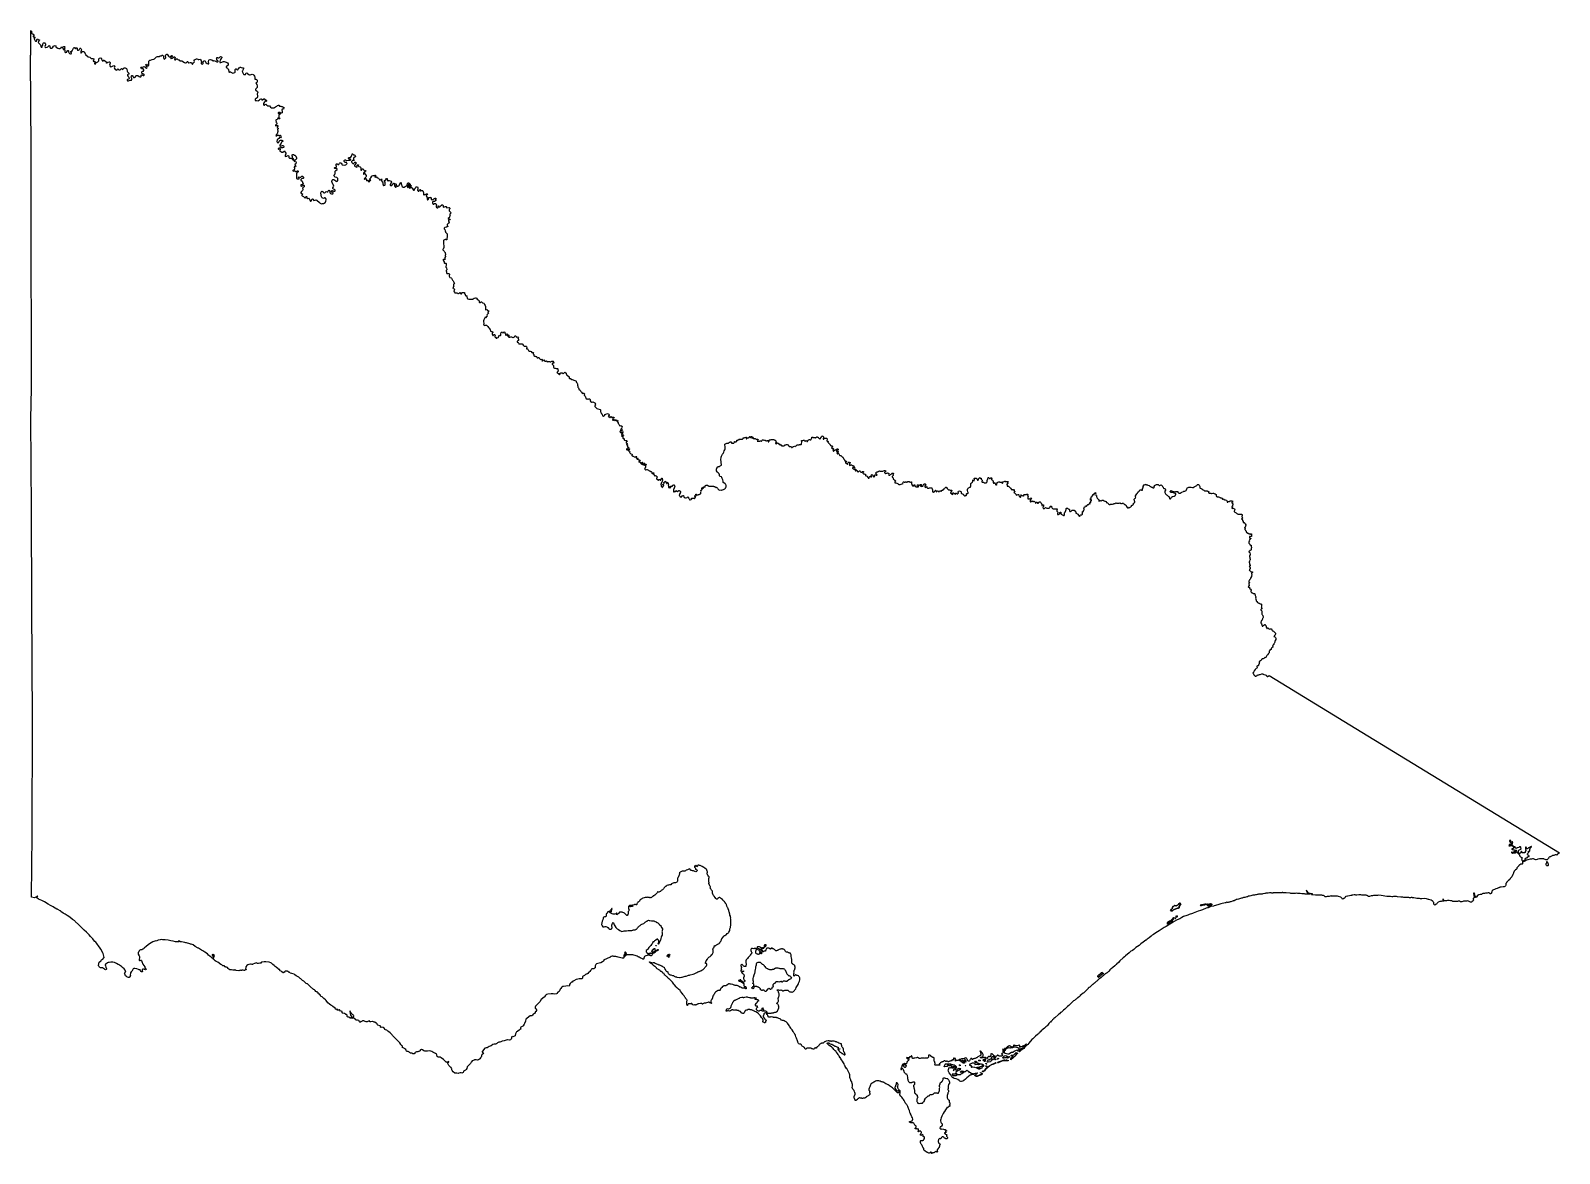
# Model space of a CAD drawing. Extents: x 496400 to 1293842, y 5654139 to 6239713.
import ezdxf

# ---------------------------------------------------------------- set-up
doc = ezdxf.new("R2010")
doc.units = 0

# ---------------------------------------------------------------- blocks, each defined once
blk = doc.blocks.new('REGION0')
at = {"color": 7, "linetype": 'CONTINUOUS'}
for points in [[(1072802.439073, 5996995.979903), (1073036.876672, 5997521.462943), (1073415.558826, 5998159.3631), (1073521.089141, 5998258.362949), (1073734.087545, 5998531.797292), (1074017.307559, 5998994.913026), (1074109.669261, 5999093.552948), (1074215.13361, 5999217.657687), (1074489.208982, 5999387.073203), (1074699.06572, 5999559.13818), (1074778.506184, 5999658.278), (1074887.56572, 5999871.654568), (1074960.32705, 6000124.693063), (1075065.296648, 6000236.780248), (1075207.281841, 6000270.083469), (1075435.287682, 6000249.647629), (1075562.059292, 6000207.286251), (1075686.324166, 6000126.912611), (1075913.216817, 6000030.192298), (1076064.470339, 5999998.818684), (1076296.846477, 6000080.642029), (1076351.062904, 6000180.881626), (1076328.922812, 6000641.597848), (1076403.226115, 6000983.81819), (1076484.777515, 6001109.042701), (1076657.05794, 6001319.8098), (1076648.218394, 6001422.508896), (1076549.177559, 6001528.027418), (1076514.289391, 6001630.886482), (1076556.565835, 6001731.555991), (1076819.228959, 6001965.628346), (1076877.757962, 6002193.152034), (1076906.181387, 6002663.836228), (1077049.815749, 6002761.416366), (1077177.708794, 6002796.309263), (1077460.01352, 6002824.823459), (1077718.43828, 6002931.591727), (1077978.314309, 6003075.52243), (1078094.127192, 6003109.965419), (1078194.371921, 6003055.596486), (1078378.534607, 6002845.219308), (1078492.203571, 6002829.462515), (1078786.654425, 6002857.476813), (1079015.220983, 6002824.973429), (1079227.963766, 6002702.778301), (1079818.605347, 6002466.636367), (1080215.00782, 6002095.851839), (1080567.765039, 6001981.985017), (1080666.962546, 6001902.641167), (1080765.384943, 6001784.055305), (1081002.807538, 6001648.782839), (1081371.281336, 6001598.463081), (1081947.171102, 6001298.614115), (1082201.984182, 6001290.175832), (1082399.785495, 6001487.785609), (1082544.62375, 6001980.915234), (1082855.549801, 6002532.332995), (1083000.701398, 6002667.905399), (1083390.680358, 6002897.818601), (1083648.544401, 6002991.629506), (1083763.788321, 6003012.975161), (1084285.26376, 6002970.443819), (1084389.070694, 6003005.386706), (1084490.346154, 6003002.217351), (1084727.678044, 6002840.830201), (1084886.220893, 6002618.385479), (1085022.392765, 6002512.417049), (1085276.471966, 6002490.881432), (1085418.03662, 6002512.127108), (1085806.910637, 6002716.025605), (1086025.549199, 6002760.246604), (1086254.14874, 6002726.663439), (1086478.476934, 6002566.875964), (1086611.44942, 6002357.598561), (1086838.762609, 6001903.451002), (1086924.337981, 6001786.414824), (1087034.906508, 6001667.389052), (1087147.091219, 6001587.425328), (1087207.038507, 6001483.60646), (1087382.666745, 6001017.481338), (1087582.422323, 6000896.8159), (1087962.811366, 6000819.851565), (1088224.748856, 6000645.427069), (1088407.889058, 6000409.964997), (1088440.155047, 6000242.918998), (1088409.777356, 6000090.560011), (1088341.806862, 5999952.778056), (1088086.911323, 5999590.771741), (1088002.259485, 5999338.223147), (1087999.348702, 5998878.476727), (1088203.713707, 5998501.59344), (1088238.131861, 5998385.757018), (1088434.23453, 5998149.755056), (1088652.650454, 5997823.37149), (1088863.941968, 5997638.019218), (1088964.079502, 5997583.620291), (1089211.273422, 5997345.488762), (1089620.861, 5997025.42391), (1089956.244225, 5996759.548028), (1090081.523337, 5996704.21929), (1090205.681015, 5996598.610787), (1090351.599475, 5996363.698602), (1090545.4098, 5995680.96757), (1090668.965531, 5995561.431902), (1090780.746196, 5995494.495526), (1090908.523799, 5995503.283737), (1091039.121481, 5995575.299079), (1091132.019163, 5995686.926357), (1091374.455231, 5996087.534815), (1091548.4343, 5996311.359256), (1092069.423234, 5996651.270068), (1092690.302326, 5996924.894373), (1092896.398959, 5996981.732803), (1093338.095854, 5997222.563783), (1093562.712653, 5997457.325998), (1093656.707032, 5997594.987977), (1093752.878314, 5997808.974421), (1093700.352286, 5998142.476537), (1093640.330785, 5998246.355393), (1093414.963615, 5998381.207944), (1093046.564029, 5998431.507706), (1092806.989269, 5998490.595679), (1092270.753769, 5998853.101892), (1091915.283667, 5998902.911753), (1091659.085285, 5998873.227795), (1091327.56936, 5998871.818082), (1090896.600308, 5998961.97973), (1090850.687447, 5999091.3334), (1090884.734538, 5999357.989123), (1091089.025331, 5999760.317231), (1091205.934911, 5999819.755132), (1091347.507812, 5999841.020804), (1091447.15884, 5999773.664514), (1091618.227126, 5999563.717248), (1091843.544821, 5999428.924685), (1092236.533515, 5999364.527792), (1092759.451977, 5999360.098694), (1092898.839729, 5999330.234773), (1093546.023064, 5999245.322056), (1093764.241087, 5999276.545701), (1093867.619237, 5999323.46615), (1093996.501784, 5999358.279064), (1094429.746689, 5999369.536773), (1094670.35218, 5999310.4488), (1094771.561673, 5999281.134767), (1094891.901524, 5999060.379701), (1094948.781358, 5998854.201668), (1095021.2211, 5998736.72558), (1095244.559793, 5998550.713442), (1095344.606622, 5998496.464484), (1095725.234795, 5998445.584841), (1095942.83438, 5998463.711151), (1096071.189192, 5998510.701586), (1096564.183485, 5998750.372802), (1096864.884689, 5998956.890766), (1097771.81212, 5999399.550664), (1097991.052628, 5999455.719231), (1098375.721264, 5999532.303642), (1098865.936708, 5999707.857908), (1099116.123869, 5999929.602773), (1099318.419167, 6000280.69131), (1099460.610507, 6000709.703986), (1099693.102086, 6001162.021918), (1099902.991807, 6001359.271768), (1100149.96309, 6001503.722365), (1100549.375296, 6001618.75895), (1101034.239186, 6001640.934436), (1101341.776195, 6001668.42884), (1101685.718606, 6001657.341097), (1101810.95649, 6001601.952371), (1102381.461719, 6001481.036983), (1102889.257302, 6001426.927997), (1103244.892321, 6001746.772893), (1104331.917237, 6002221.156334), (1104660.464657, 6002516.906135), (1104871.50055, 6002740.240676), (1105133.075223, 6002923.22343), (1105249.448824, 6002969.693971), (1105466.215578, 6002988.800082), (1105567.482792, 6002959.586029), (1105802.654272, 6002748.019092), (1105862.618051, 6002618.015554), (1106045.18929, 6002369.536132), (1106251.186972, 6002030.635114), (1106271.471749, 6001889.193904), (1106204.977261, 6001419.919423), (1106288.903464, 6001263.791203), (1106413.036404, 6001157.262886), (1106904.661887, 6000975.36991), (1107378.954605, 6000665.56297), (1107490.652812, 6000598.726575), (1108064.744983, 6000222.533148), (1108416.413751, 6000032.281873), (1108762.87939, 5999739.8314), (1108902.671189, 5999722.075015), (1109388.219484, 5999757.237857), (1109616.349013, 5999711.677131), (1109859.609665, 5999716.746099), (1110112.188122, 5999657.168226), (1110348.555249, 5999470.6062), (1110487.324562, 5999427.774919), (1110740.999716, 5999393.23195), (1110941.381978, 5999284.544073), (1111026.479091, 5999154.520539), (1111009.575111, 5999039.643922), (1110789.872835, 5998945.283128), (1110733.924782, 5998806.991277), (1110857.529988, 5998687.465606), (1111233.243637, 5998471.039659), (1111934.371286, 5998448.234301), (1112223.990075, 5998335.847177), (1112350.786423, 5998319.510503), (1113067.605913, 5998410.561969), (1113361.026037, 5998413.481375), (1113738.298151, 5998261.392332), (1114130.297343, 5998145.795862), (1114230.542072, 5998091.396934), (1114444.010489, 5998008.283852), (1114727.766483, 5997705.325518), (1114798.656007, 5997549.767182), (1114843.414449, 5997343.989067), (1114814.158194, 5997242.829658), (1114900.533413, 5996780.22382), (1115102.490631, 5996709.628189), (1115339.921472, 5996548.171054), (1115566.979041, 5996502.730303), (1115961.699361, 5996477.415456), (1116571.891839, 5996392.922654), (1116684.612531, 5996351.131161), (1116795.172811, 5996232.075394), (1116894.823839, 5996165.738897), (1117108.877711, 5996068.548679), (1117489.95116, 5996005.591494), (1117852.034428, 5995776.718081), (1117898.969774, 5995672.309333), (1117878.990093, 5995456.213318), (1117965.002495, 5995351.274678), (1118079.322881, 5995347.555435), (1118337.434299, 5995441.376338), (1118543.07741, 5995485.047449), (1118643.750923, 5995443.755854), (1118838.847599, 5995181.619211), (1118951.07354, 5995076.600588), (1119283.587211, 5995104.015007), (1119383.279468, 5995061.773606), (1119481.899766, 5994944.197538), (1119964.232182, 5994877.081199), (1120090.558517, 5994846.797363), (1120201.770219, 5994741.718752), (1120420.738614, 5994402.207858), (1120460.227963, 5994069.15565), (1120601.974026, 5993731.874303), (1120740.726848, 5993688.963037), (1120833.789447, 5993801.670096), (1120878.918953, 5994016.776312), (1120959.777702, 5994128.903489), (1121088.858148, 5994188.891278), (1121268.38667, 5994208.557275), (1121726.327879, 5994180.602965), (1121842.1655, 5994215.055952), (1122145.150803, 5994498.858185), (1122248.627903, 5994545.798631), (1122350.818651, 5994542.55929), (1122728.305157, 5994390.350272), (1122919.75717, 5994383.53166), (1123251.899778, 5994397.868741), (1123351.501332, 5994331.562238), (1123410.995098, 5994214.586048), (1123394.214805, 5994074.664529), (1123262.033921, 5993938.502244), (1123144.967669, 5993878.014556), (1122907.404895, 5993643.772236), (1122890.517406, 5993528.995598), (1122950.027664, 5993386.884524), (1123075.785036, 5993318.378469), (1123369.271126, 5993347.522536), (1123471.536087, 5993344.2632), (1123505.377032, 5993215.369436), (1123383.074669, 5993002.412782), (1123354.799669, 5992901.193385), (1123401.800982, 5992797.734444), (1123513.457959, 5992704.743372), (1123569.587422, 5992459.413308), (1123552.361853, 5992332.479145), (1123391.881231, 5992121.242142), (1123333.228541, 5991867.563778), (1123355.162486, 5991765.214611), (1123363.416577, 5991649.318201), (1123296.468567, 5991536.561152), (1123192.05144, 5991463.556012), (1122986.845359, 5991431.812474), (1122945.533679, 5991331.072979), (1123255.445491, 5991078.254439), (1123201.097132, 5990977.994847), (1123082.604349, 5990880.534685), (1123016.159336, 5990779.79519), (1122999.832564, 5990678.065897), (1123059.854065, 5990574.117055), (1123263.460452, 5990541.603673), (1123761.501202, 5990564.179078), (1123975.992103, 5990506.180883), (1124039.814938, 5990516.588765), (1124199.89976, 5990332.206295), (1124300.111505, 5990277.787372), (1124398.220561, 5990172.338836), (1124518.552166, 5989951.453796), (1124527.465924, 5989823.429855), (1124498.085981, 5989722.180464), (1124298.462336, 5989486.388459), (1124186.079724, 5989145.47785), (1124253.761614, 5988887.570347), (1124288.699257, 5988784.731279), (1124511.477232, 5988585.671797), (1124850.711266, 5988434.032663), (1125301.107528, 5988176.425098), (1125594.733797, 5987821.747292), (1125732.035351, 5987715.708876), (1125985.133295, 5987642.923691), (1126326.997754, 5987580.646367), (1126772.80108, 5987553.12197), (1127270.536734, 5987562.740012), (1127509.451826, 5987465.459813), (1127765.90583, 5987494.95381), (1128132.911868, 5987431.57671), (1128230.377747, 5987288.015931), (1128341.498745, 5987182.907326), (1128423.322258, 5986949.504834), (1128377.689755, 5986721.37127), (1128190.772957, 5986498.146707), (1128194.104278, 5986216.763982), (1128363.688312, 5985943.5196), (1128556.500889, 5985605.11848), (1128566.329935, 5985502.279413), (1128473.382779, 5985390.632138), (1128241.056115, 5985308.808793), (1128160.5272, 5985209.678971), (1128089.357318, 5984969.517855), (1128201.039033, 5984876.556777), (1128416.057669, 5984830.456161), (1128516.277661, 5984776.077229), (1128601.820049, 5984659.061048), (1128623.671537, 5984555.68209), (1128539.464975, 5984341.275732), (1128562.297718, 5984238.836583), (1128953.101262, 5983727.47067), (1128934.218279, 5983562.554238), (1128867.707299, 5983462.86453), (1128864.582124, 5983360.505365), (1128949.621516, 5983255.586721), (1129013.320663, 5983240.829724), (1129229.370029, 5983220.873786), (1129328.50157, 5983140.410165), (1129442.788972, 5983111.606028), (1129640.631514, 5982938.751212), (1129713.623727, 5982834.242484), (1129748.445928, 5982731.373423), (1129744.735298, 5982615.986909), (1129972.403059, 5982557.288857), (1130020.253693, 5982453.929896), (1130040.587945, 5982312.428698), (1130021.103015, 5982109.340036), (1130030.321869, 5981993.453624), (1130130.665549, 5981965.199375), (1130338.980313, 5982073.047423), (1130319.586087, 5981868.948967), (1130209.701966, 5981643.564843), (1130024.797154, 5981470.420086), (1130063.602097, 5981099.165654), (1129925.038929, 5980759.294834), (1129635.098552, 5980500.097593), (1129593.819856, 5980399.378094), (1129705.996321, 5980319.41437), (1130050.0047, 5980308.166659), (1130008.726003, 5980207.447161), (1129865.520425, 5980122.934363), (1129794.383526, 5979907.928127), (1129672.617144, 5979707.089007), (1129706.936348, 5979591.1826), (1129819.772481, 5979524.236226), (1130037.644179, 5979184.735331), (1130144.584534, 5978951.262853), (1130355.224626, 5978752.733263), (1130452.377164, 5978622.109851), (1130513.586066, 5978160.593792), (1130586.025808, 5978043.047718), (1130685.742803, 5977975.58145), (1130901.35514, 5977943.637952), (1130997.147113, 5977760.79517), (1131147.089546, 5977667.224216), (1131364.19438, 5977672.273188), (1131602.746656, 5977536.820759), (1131674.163913, 5977394.289771), (1131771.704005, 5977275.79389), (1131872.39401, 5977234.392317), (1132296.840599, 5977322.244435), (1132425.335591, 5977344.099987), (1132525.638041, 5977314.785953), (1132749.471484, 5977141.831158), (1132864.270129, 5977124.984587), (1133096.745217, 5977206.757942), (1133224.077545, 5977202.528803), (1133245.409544, 5977087.0923), (1133157.409893, 5976757.319424), (1133186.971245, 5976500.911615), (1133255.741587, 5976244.003908), (1133264.56464, 5976141.094855), (1133181.834084, 5975939.685851), (1133053.949285, 5975930.887642), (1132968.448125, 5976048.873626), (1132853.575269, 5976065.730195), (1132656.079052, 5975880.037992), (1132437.14364, 5975810.802085), (1132323.458185, 5975852.703556), (1132221.564287, 5975843.795369), (1132167.166452, 5975743.595765), (1132136.879466, 5975616.261683), (1132189.776557, 5975270.552051), (1132249.756828, 5975165.603413), (1132502.425989, 5975080.850665), (1132756.175356, 5975047.197515), (1132868.77236, 5974979.311333), (1132915.212955, 5974862.835041), (1132848.776187, 5974763.175326), (1132511.41396, 5974595.269503), (1132228.037274, 5974132.963604), (1131987.687405, 5973834.504355), (1132010.528394, 5973731.145393), (1132167.958053, 5973508.700671), (1132139.138827, 5973395.343745), (1132021.206762, 5973309.821152), (1131904.684736, 5973262.420801), (1131786.06002, 5973138.71598), (1131756.276031, 5973024.429243), (1131847.788411, 5972689.207477), (1131865.929268, 5972471.521786), (1131900.166014, 5972355.60538), (1132148.044339, 5972130.361228), (1132291.489046, 5971858.176631), (1132372.718858, 5971612.756585), (1132445.744056, 5971508.317843), (1132697.291782, 5971397.340432), (1132925.940798, 5971389.961934), (1133025.558843, 5971322.465673), (1133035.437365, 5971220.596408), (1132976.743445, 5970992.082921), (1132973.032815, 5970877.686206), (1133263.608122, 5970037.937135), (1133221.191499, 5969912.172734), (1133114.589224, 5969787.958018), (1133047.179447, 5969662.213612), (1132987.380584, 5969408.515252), (1133008.176603, 5969280.15138), (1133056.14268, 5969176.622453), (1133022.532618, 5968948.058977), (1132954.017898, 5968797.149694), (1132835.434411, 5968698.619749), (1132617.084454, 5968642.46118), (1132396.631807, 5968534.023252), (1132291.637472, 5968449.020554), (1132223.658731, 5968336.2935), (1132106.683184, 5968250.820897), (1131919.535502, 5968001.371672), (1131916.24541, 5967899.022505), (1132013.801994, 5967781.486429), (1132125.566167, 5967688.525351), (1132171.858337, 5967545.894383), (1132303.602192, 5967286.387205), (1132459.778483, 5966642.988167), (1132554.605692, 5966410.085574), (1132455.111335, 5966119.834653), (1132243.42402, 5965883.582742), (1132201.543377, 5965769.845893), (1132125.54143, 5965415.408037), (1132146.312712, 5965286.92419), (1132303.775354, 5965039.294594), (1132279.441868, 5964669.66983), (1132295.892327, 5964413.881895), (1132343.833666, 5964310.462946), (1132455.45766, 5964242.516776), (1132553.541978, 5964111.86337), (1132587.300465, 5963982.879624), (1132570.594384, 5963868.092989), (1132514.514397, 5963729.801138), (1132422.053745, 5963631.161216), (1132121.797817, 5963027.864015), (1132002.332024, 5962520.577272), (1132007.386727, 5962303.391479), (1132041.730668, 5962187.455078), (1132102.64272, 5962083.53623), (1132205.245761, 5961722.63969), (1132158.945345, 5961481.488775), (1132177.077957, 5961263.793087), (1132417.172205, 5961192.497599), (1132501.741584, 5961074.431631), (1132518.645565, 5960805.646341), (1132471.413369, 5960539.400535), (1132264.549873, 5960469.574747), (1132160.668727, 5960408.647149), (1132080.032615, 5960284.452429), (1132101.875857, 5960181.033479), (1132225.992305, 5960074.405183), (1132385.120608, 5959864.947818), (1132496.307573, 5959759.809218), (1132556.221877, 5959654.950562), (1132583.466147, 5959322.248282), (1132525.440141, 5959107.761941), (1132456.809979, 5958982.017535), (1132259.322008, 5958797.395115), (1132124.444733, 5958572.000993), (1132095.064789, 5958470.7616), (1132122.993464, 5958150.076875), (1132247.085175, 5958069.583259), (1132474.126252, 5957997.887852), (1132785.035811, 5957744.899347), (1132843.96886, 5957615.855614), (1132878.881765, 5957512.046744), (1132979.101756, 5957457.657814), (1133208.830978, 5957450.099353), (1133350.329667, 5957496.399929), (1133554.595721, 5957503.018581), (1133755.415013, 5957381.103397), (1133802.300884, 5957276.744639), (1133769.136098, 5957061.108531), (1133650.53612, 5956937.473696), (1133416.519059, 5956792.563193), (1133280.53684, 5956567.139077), (1133274.039115, 5956362.520726), (1133465.796224, 5955998.964727), (1133405.552086, 5955732.22902), (1133191.143642, 5955407.725072), (1133187.367046, 5955293.318359), (1133255.584916, 5955048.35822), (1133213.127063, 5954947.738701), (1132944.881502, 5954534.972719), (1132779.511095, 5954183.284304), (1132661.595522, 5953714.009823), (1132581.074852, 5953589.815103), (1132477.177214, 5953554.952199), (1132359.071986, 5953443.334918), (1132223.015555, 5953192.885896), (1132082.638302, 5952813.993019), (1131921.242392, 5952577.691118), (1131817.9467, 5952147.01878), (1131930.057199, 5952066.05526), (1132174.431041, 5952122.143843), (1132181.052454, 5951968.205177), (1132139.17181, 5951855.478122), (1131979.622969, 5951643.071357), (1131874.620388, 5951557.098856), (1131793.225659, 5951432.854146), (1131840.457855, 5951316.39785), (1131940.183096, 5951248.961577), (1132024.60405, 5951105.870702), (1131902.664504, 5950879.876703), (1131944.809015, 5950636.036336), (1132069.453197, 5950542.515372), (1132141.406434, 5950411.961945), (1132086.480865, 5950298.734992), (1131981.865839, 5950200.554977), (1131732.074478, 5949991.967434), (1131565.689831, 5949614.204327), (1131613.688891, 5949510.775379), (1131866.201381, 5949424.99284), (1132107.441802, 5949404.846941), (1132180.466999, 5949300.358209), (1132202.170061, 5949196.93926), (1132185.90101, 5949070.055087), (1132228.020783, 5948826.21472), (1132275.838434, 5948721.775978), (1132385.846243, 5948590.652668), (1132849.279184, 5948333.325046), (1132960.837211, 5948239.294186), (1133058.839071, 5948108.59079), (1133093.834434, 5948005.651743), (1133085.283493, 5947776.028482), (1132908.904884, 5947449.87487), (1132913.918357, 5947232.669081), (1133003.336293, 5946846.307724), (1133075.207072, 5946716.734098), (1133211.815974, 5946596.488574), (1133579.390975, 5946545.998851), (1133706.179077, 5946503.577486), (1133956.094126, 5946355.537619), (1134165.357163, 5946143.860705), (1134446.680632, 5946172.314913), (1134689.025996, 5946152.229002), (1134825.717357, 5946058.10816), (1134898.684833, 5945953.579436), (1135097.129322, 5945027.178003), (1135281.217796, 5944816.650855), (1135329.043693, 5944713.191914), (1135410.281751, 5944467.651893), (1135452.855045, 5944236.928856), (1135398.020181, 5943739.990006), (1135606.318453, 5942737.823994), (1135657.624097, 5942352.972329), (1135730.030855, 5942235.40626), (1135951.151416, 5941998.174547), (1136305.071299, 5941526.33059), (1137050.413165, 5941164.754188), (1137172.385694, 5941079.251592), (1137372.669006, 5941013.664942), (1137812.799191, 5940728.063075), (1138030.143155, 5940738.101032), (1138377.408642, 5940585.991993), (1138434.28023, 5940480.163534), (1138433.777233, 5939917.678027), (1138426.636332, 5939815.478829), (1138493.988388, 5939504.29217), (1138506.497334, 5939323.93888), (1138569.091538, 5939115.381332), (1138472.211113, 5939006.993394), (1138365.410938, 5938951.10477), (1138300.796502, 5938750.875526), (1138547.91621, 5938631.119902), (1138669.921722, 5938545.587312), (1138687.716254, 5938442.428309), (1138654.749369, 5938329.291338), (1138582.367347, 5938206.776276), (1138245.598821, 5937961.616177), (1138125.877407, 5937714.516474), (1138105.073142, 5937600.909598), (1138155.636659, 5937418.97663), (1138385.621503, 5937223.466426), (1138546.720563, 5936969.688081), (1138609.512667, 5936594.324486), (1138546.019666, 5936228.348979), (1138540.313542, 5935781.609911), (1138570.625265, 5935663.763898), (1138694.659255, 5935437.559942), (1138745.841211, 5935242.579629), (1138978.423495, 5934919.415408), (1139046.262056, 5934787.042353), (1139063.504116, 5934670.826008), (1139162.058447, 5934433.644286), (1139312.751252, 5934219.407893), (1139369.053877, 5934099.502299), (1139365.969931, 5933882.636442), (1139286.339813, 5933657.942178), (1139124.836706, 5933350.244809), (1139027.997511, 5933076.080614), (1138990.907703, 5932719.983096), (1138880.058818, 5932421.2639), (1138780.482002, 5932274.743724), (1138661.090423, 5932206.387637), (1138522.469534, 5932062.556914), (1138449.493812, 5931926.914523), (1138265.570255, 5931684.493867), (1138215.047967, 5931508.819625), (1138096.695364, 5931274.717276), (1138081.679682, 5931058.411305), (1138164.055666, 5930771.679668), (1138478.535676, 5930340.557422), (1138605.381499, 5929768.783805), (1138610.073384, 5929666.024721), (1138744.018879, 5929388.191273), (1138749.807462, 5929285.582159), (1138844.700638, 5929177.104239), (1139069.944121, 5929110.447807), (1139727.335811, 5929550.028332), (1140116.069649, 5929982.830236), (1140234.925249, 5930038.118982), (1140303.720328, 5929931.690645), (1140417.512979, 5929719.043929), (1140657.384589, 5929497.978926), (1140750.150338, 5929363.586281), (1140812.653838, 5929153.988944), (1140821.204778, 5928731.754889), (1141072.439162, 5928305.341684), (1141172.238616, 5928094.274646), (1141190.404211, 5927977.988316), (1141299.892531, 5927906.062956), (1141405.158979, 5927949.824049), (1141613.605677, 5928178.16757), (1141720.03479, 5928247.103538), (1141839.459353, 5928123.558685), (1141951.083347, 5928077.738012), (1142087.659266, 5927837.976815), (1142195.556139, 5927727.909219), (1142318.155352, 5927655.433971), (1142433.885776, 5927660.732892), (1142533.907868, 5927627.389679), (1143058.854807, 5927642.546594), (1143399.34221, 5927758.85292), (1143526.493129, 5927750.524615), (1143625.632915, 5927692.206486), (1143719.462377, 5927583.738564), (1143736.160212, 5927454.464877), (1143804.394573, 5927334.069384), (1143797.154722, 5927232.969962), (1143815.996476, 5927128.701186), (1143992.688428, 5926912.36522), (1144199.205598, 5926756.946855), (1144432.859842, 5926625.65358), (1144669.548557, 5926545.439907), (1144966.275264, 5926217.506657), (1145211.787032, 5926059.578803), (1145400.575637, 5925841.733144), (1145734.829182, 5925499.192867), (1145820.280866, 5925263.630815), (1145793.786968, 5925060.782105), (1145632.316845, 5924586.358672), (1145391.529946, 5924257.915526), (1145282.511638, 5924149.967498), (1145176.17323, 5924106.116424), (1145056.715684, 5924037.850319), (1144970.719774, 5923903.797606), (1144949.890771, 5923790.200728), (1144980.738475, 5923685.342072), (1145416.011858, 5923501.439504), (1145534.488148, 5923378.894448), (1145709.07741, 5923136.493788), (1145839.980188, 5922807.480758), (1145855.737996, 5922486.396114), (1145899.515184, 5922381.107545), (1145870.852629, 5922153.27392), (1145657.780012, 5921669.902308), (1145427.300418, 5921301.887217), (1145379.961026, 5921177.322572), (1145350.770738, 5920936.4516), (1145346.10359, 5920681.413512), (1145218.886704, 5920332.094615), (1144995.886091, 5920067.288516), (1144936.953042, 5919956.231121), (1144921.780688, 5919739.795176), (1144804.021786, 5919517.780367), (1144559.02126, 5919304.943689), (1144340.671303, 5918936.448695), (1144259.837291, 5918686.619547), (1144293.653499, 5918441.099522), (1144288.104046, 5918186.251396), (1144059.149933, 5918023.064612), (1143940.937509, 5917980.77322), (1143856.417605, 5917858.678072), (1143540.024559, 5917548.561196), (1143507.082411, 5917435.44422), (1143514.396475, 5917178.956427), (1143494.111698, 5917078.286918), (1143435.302337, 5916967.219526), (1142665.363117, 5916382.798483), (1142554.761608, 5916261.883095), (1142408.348397, 5916003.78563), (1142376.041179, 5915903.686005), (1142387.494656, 5915698.217828), (1142462.160776, 5915489.220368), (1142435.534945, 5915286.381656), (1142388.06362, 5915161.827008), (1142304.203383, 5915052.759209), (1142058.139143, 5914840.072501), (1141960.129038, 5914705.569878), (1141681.757581, 5914200.922598), (1141329.882667, 5913932.467241), (1141232.944521, 5913823.919336), (1141026.946839, 5913441.837107), (1140871.595133, 5913043.548178), (1140714.214948, 5912812.095289), (1140422.361535, 5912653.577555), (1140323.328945, 5912712.005662), (1140184.64209, 5912733.83122), (1139955.819911, 5912570.684428), (1139721.101953, 5912319.315593), (1139257.817437, 5912095.721105), (1138778.214395, 5912014.427652), (1138672.255296, 5911957.629214), (1138505.516079, 5911764.648494), (1138392.861354, 5911619.697998), (1138315.177255, 5911420.048637), (1138103.621873, 5911141.635307), (1137994.117061, 5911046.874595), (1137437.918372, 5910765.781811), (1137307.139281, 5910545.276694), (1137300.319968, 5910264.283889), (1137322.79814, 5910033.300905), (1137286.293787, 5909882.201661), (1137165.335497, 5909608.977275), (1136965.175872, 5908766.598739), (1136919.304241, 5908654.991456), (1136675.416904, 5908467.429634), (1136413.611347, 5908383.946626), (1136189.58825, 5908284.876792), (1136068.028013, 5908190.565988), (1136044.016114, 5908025.789528), (1136116.563053, 5907790.727374), (1136112.860668, 5907560.82417), (1135976.383699, 5907251.187196), (1135738.095291, 5906960.796304), (1135499.262657, 5906824.254097), (1135387.778842, 5906704.3685), (1135255.350583, 5906637.562098), (1135210.047914, 5906537.992365), (1135061.977288, 5906433.793574), (1134695.523722, 5905769.178855), (1134649.074881, 5905644.534226), (1134417.218231, 5905264.541572), (1134312.3146, 5905041.976875), (1133974.63903, 5904605.14579), (1134053.840364, 5904459.165504), (1134265.997692, 5904201.078037), (1134487.464578, 5903712.667452), (1134613.123, 5903499.380865), (1134708.049159, 5903391.002926), (1134843.561364, 5903316.938001), (1134944.614186, 5903309.719471), (1135053.583018, 5903225.776557), (1135136.486737, 5903117.838527), (1135269.863269, 5903018.768693), (1135482.094809, 5902952.582165), (1135625.506533, 5902993.723791), (1135880.896823, 5903167.78836), (1136220.271036, 5903450.930727), (1136337.609401, 5903659.908191), (1136447.485276, 5903766.836426), (1136564.28766, 5903796.990288), (1136793.645819, 5903781.373467), (1136896.471498, 5903787.072307), (1136998.604525, 5903779.753796), (1137385.301639, 5903828.783816), (1137729.433705, 5903817.376138), (1138534.78058, 5904170.214319), (1138784.11842, 5904268.194376), (1139109.39224, 5904168.154739), (1139342.91455, 5904036.771481), (1139683.773016, 5903974.214215), (1140302.161863, 5903675.954924), (1140829.697998, 5903536.223366), (1140949.576082, 5903425.655872), (1141182.628379, 5903281.27526), (1141308.245571, 5903068.078656), (1141406.684461, 5902830.876938), (1141530.85863, 5902771.399044), (1141739.874291, 5902845.953869), (1142071.480919, 5903014.889482), (1142194.97893, 5903133.235393), (1142396.870181, 5903393.922331), (1190864.557652, 5873792.317652), (1293841.53902, 5810837.931835), (1293187.354963, 5810454.109961), (1293066.635803, 5810385.843856), (1292794.456974, 5810161.189584), (1292708.832127, 5810040.124227), (1292687.590832, 5809734.196497), (1292579.45483, 5809652.363154), (1292129.701744, 5809811.56075), (1291760.749687, 5809838.425282), (1291631.232211, 5809821.87865), (1291250.538071, 5809695.414391), (1290918.387217, 5809526.538765), (1290490.337194, 5809442.325907), (1290287.349245, 5809469.180441), (1290088.385268, 5809381.198349), (1289753.100993, 5809161.163137), (1289420.331701, 5808980.409928), (1289143.205366, 5808872.591874), (1288764.564441, 5808771.11253), (1288510.815075, 5808623.102657), (1288400.073386, 5808502.167273), (1288182.036771, 5808134.332145), (1288096.230515, 5808012.246995), (1288009.475988, 5807865.106945), (1287729.389394, 5807526.09595), (1287365.426073, 5807270.218033), (1287144.016908, 5807222.407765), (1286764.617366, 5807287.914431), (1286365.955532, 5807443.962668), (1285869.811326, 5807671.386376), (1285743.996234, 5807692.911995), (1284795.122193, 5807683.423926), (1284528.90511, 5807714.927514), (1283973.976281, 5807768.036703), (1283454.694236, 5807740.012408), (1282493.113349, 5807526.895787), (1282375.197776, 5807496.761921), (1281787.862778, 5807333.845082), (1281556.080341, 5807324.706942), (1281067.167741, 5807462.428909), (1280370.113539, 5807741.742056), (1280091.981211, 5807800.060185), (1279731.258507, 5807762.20789), (1279195.542495, 5807608.159246), (1278603.713512, 5807573.336334), (1277420.739952, 5807311.319667), (1276724.906135, 5807079.736805), (1275719.234719, 5806612.99181), (1275476.353375, 5806438.377352), (1275263.956918, 5806338.907599), (1275138.100596, 5806360.393225), (1275119.415513, 5806463.862164), (1275400.945129, 5806814.800732), (1275523.288721, 5806921.169081), (1275873.143402, 5807152.511992), (1276054.48601, 5807370.077707), (1276089.05259, 5807495.252228), (1276058.353311, 5807600.18087), (1275870.174899, 5807831.523781), (1275918.850117, 5807981.303294), (1276023.720765, 5808011.957054), (1276340.163286, 5808143.280324), (1276487.928816, 5808235.461561), (1276618.427547, 5808277.17307), (1276885.667115, 5808245.489519), (1277002.56845, 5808275.693371), (1277220.349444, 5808452.4174), (1277243.660445, 5808783.310048), (1277353.866154, 5808890.248281), (1277473.46388, 5808958.464395), (1277587.693561, 5808950.615993), (1277991.772915, 5809036.798451), (1278127.52425, 5809155.69425), (1278045.807933, 5809263.762253), (1277760.394524, 5809386.657238), (1277570.608172, 5809605.052784), (1277378.273854, 5809951.212324), (1277270.368735, 5810061.519872), (1277164.030327, 5810183.675007), (1277109.31915, 5810315.798114), (1277116.715672, 5810418.047301), (1277315.325078, 5810685.172929), (1277534.095573, 5810886.971853), (1277639.098154, 5810917.615616), (1277761.359288, 5811025.093739), (1277878.879061, 5811234.171182), (1277862.37088, 5811362.705019), (1277755.933522, 5811485.899943), (1277641.68735, 5811493.848325), (1277518.057406, 5811566.563524), (1277525.453928, 5811668.812712), (1277855.378404, 5811811.523663), (1278081.941222, 5811744.487308), (1278196.706883, 5811748.60647), (1278315.760383, 5811803.845226), (1278389.469985, 5811927.360085), (1278491.025804, 5812278.048704), (1278438.103975, 5812614.230275), (1278445.500497, 5812716.479462), (1278576.79083, 5813129.265441), (1278780.718806, 5813473.56536), (1279182.41511, 5813905.877364), (1279303.521826, 5813987.190813), (1279311.52854, 5814101.517542), (1279229.573094, 5814209.615539), (1279128.380093, 5814217.024031), (1279018.702118, 5814122.163339), (1278778.525411, 5813985.601136), (1278518.022698, 5813914.275654), (1278395.266814, 5813820.984643), (1278249.892579, 5813574.774759), (1278141.905002, 5813492.891426), (1277882.457757, 5813447.710622), (1277651.714296, 5813438.562484), (1277531.069348, 5813370.326374), (1277444.323066, 5813223.10634), (1277321.097169, 5813116.827973), (1277202.027178, 5813060.559426), (1276852.428117, 5813188.193446), (1276745.017749, 5813285.293682), (1276614.370592, 5813614.826606), (1276545.40235, 5813721.334927), (1276409.890145, 5813795.589812), (1276205.294257, 5813810.426792), (1276099.244453, 5813753.59836), (1276065.263329, 5813640.381405), (1276088.054842, 5813421.126034), (1276172.277896, 5813159.059376), (1276207.520635, 5812760.260551), (1276247.982992, 5812603.672424), (1276240.099965, 5812489.345695), (1276279.069825, 5812319.760213), (1276286.235464, 5812063.922288), (1276017.478661, 5811519.343136), (1275999.535704, 5811264.624983), (1275900.247493, 5811131.062169), (1275551.94303, 5810912.776601), (1275408.927106, 5810884.672321), (1275281.51232, 5810893.160594), (1275157.470084, 5810953.758259), (1274953.838959, 5810967.595443), (1274846.346133, 5810898.769452), (1274503.970432, 5810935.611953), (1274366.240095, 5810983.782148), (1274309.40149, 5811090.82036), (1274356.42754, 5811202.367655), (1274324.796481, 5811307.366283), (1274255.92719, 5811413.954587), (1274156.300899, 5811459.445328), (1274125.634604, 5811564.353974), (1274000.891472, 5811611.974281), (1273892.202998, 5811516.983616), (1273746.317521, 5811091.860149), (1273660.074235, 5810957.717453), (1273575.925394, 5810848.749633), (1273380.045363, 5810618.806438), (1273271.884623, 5810536.893111), (1273128.909929, 5810508.868815), (1272890.967846, 5810589.5124), (1272753.905422, 5810816.63617), (1272511.362158, 5811001.088625), (1272398.13847, 5811034.021922), (1272287.602927, 5811106.207229), (1272231.803299, 5811212.215651), (1272226.6414, 5811328.092065), (1272469.522744, 5811502.706522), (1272503.042101, 5811602.836141), (1272413.071694, 5811967.751864), (1272408.874559, 5812082.518503), (1272454.498816, 5812182.208212), (1272670.13589, 5812332.867545), (1273439.679309, 5812714.109945), (1273794.819577, 5812854.831301), (1273915.918046, 5812936.09476), (1273948.464394, 5813036.314361), (1273741.642127, 5813536.912466), (1273640.160521, 5813915.37543), (1273546.82581, 5814037.160641), (1273422.132152, 5814084.750955), (1273319.867191, 5814091.05967), (1272957.066534, 5814028.252455), (1272847.479263, 5813933.321778), (1272742.814762, 5813722.654658), (1272619.06113, 5813604.248759), (1271879.392405, 5813451.919766), (1271628.215742, 5813341.022338), (1271508.238708, 5813285.783582), (1271274.906052, 5813238.543198), (1271161.15463, 5813259.488934), (1270810.665018, 5813553.049181), (1270779.949248, 5813658.057807), (1270819.743692, 5813859.406823), (1270732.296514, 5814070.383879), (1270594.005459, 5814105.50673), (1270477.087633, 5814076.332668), (1270370.02359, 5814019.534229), (1270252.512063, 5813976.283033), (1270136.690934, 5813972.263851), (1269906.697845, 5814167.094194), (1269627.823391, 5814558.304564), (1269515.79535, 5814784.338556), (1269422.485376, 5814905.923807), (1269311.949834, 5814977.04933), (1269093.278289, 5814967.32131), (1268870.393117, 5814881.428793), (1268764.813327, 5814837.607713), (1268221.519384, 5814760.403427), (1268101.517612, 5814871.100895), (1268159.02413, 5814970.250714), (1268837.632378, 5815152.273663), (1268944.59747, 5815208.092302), (1269053.318927, 5815302.913001), (1269323.024003, 5815847.532146), (1269475.984414, 5816386.052531), (1269445.821116, 5816504.008522), (1269351.892703, 5816612.636411), (1269213.65937, 5816648.739062), (1269097.211556, 5816630.602754), (1268777.165602, 5816461.257224), (1268662.968904, 5816470.185406), (1268554.478331, 5816567.365626), (1268443.332595, 5816626.523584), (1268329.028702, 5816634.331995), (1268193.35158, 5816707.547092), (1268098.532616, 5816817.244763), (1268108.023583, 5816944.528855), (1268323.63592, 5817095.208185), (1268448.024481, 5817227.641228), (1268473.660811, 5817358.254642), (1268279.570128, 5817379.650287), (1268150.118618, 5817363.163643), (1267822.766845, 5817258.43496), (1267725.672029, 5817151.066815), (1267716.172816, 5817023.672746), (1267803.661224, 5816812.755677), (1267914.22975, 5816740.650354), (1268022.72857, 5816643.480133), (1268184.891344, 5816414.286784), (1268412.649809, 5816193.341757), (1268743.918358, 5815990.053136), (1268812.721682, 5815883.544815), (1268675.181, 5815560.530564), (1268637.992242, 5815396.204012), (1268501.795632, 5815291.475329), (1268398.368007, 5815272.699151), (1267962.509169, 5815265.280661), (1267686.454793, 5815157.472605), (1267627.884561, 5815058.422767), (1267587.982921, 5814856.973771), (1267456.873997, 5814635.2589), (1267462.530646, 5814532.499817), (1267565.925287, 5814551.176015), (1267795.522576, 5814535.349237), (1267898.834759, 5814553.025639), (1268112.187734, 5814486.509178), (1268230.746484, 5814529.700386), (1268458.422491, 5814679.799834), (1268887.371311, 5814765.042483), (1269131.745152, 5814785.738271), (1269231.330214, 5814740.217536), (1269262.070721, 5814635.338884), (1269379.895591, 5814499.446544), (1269812.546795, 5813917.724952), (1269920.501389, 5813808.557173), (1270069.042028, 5813566.876366), (1269773.296576, 5813191.272819), (1269559.300425, 5813053.640834), (1269324.838088, 5813005.440645), (1269110.446137, 5813046.83222), (1269002.813131, 5812976.946445), (1268969.838, 5812864.749282), (1269038.097099, 5812744.143831), (1269160.201561, 5812659.481064), (1269272.369781, 5812625.457989), (1269627.188461, 5812575.128234), (1269863.027854, 5812468.399958), (1270139.535751, 5812397.164458), (1270243.911648, 5812415.830658), (1270347.322781, 5812434.576843), (1270447.460314, 5812401.103656), (1270426.985883, 5812300.434147), (1270508.883608, 5812192.226173), (1270622.626784, 5812171.280436), (1271000.995596, 5812272.679796), (1271220.302071, 5812295.535144), (1271334.028755, 5812274.459434), (1271482.115873, 5812186.657306), (1271613.562877, 5812062.362606), (1271527.863817, 5811940.387434), (1271204.750408, 5811886.838333), (1271094.635404, 5811779.940092), (1271001.449117, 5811555.625751), (1270917.341505, 5811446.637935), (1270796.119348, 5811365.35448), (1270666.148351, 5811336.740304), (1270269.044981, 5811338.669911), (1270023.277592, 5811304.92678), (1269758.528269, 5811183.591477), (1269551.854428, 5811147.178889), (1269424.464379, 5811155.687157), (1269073.372821, 5811270.343819), (1268893.869036, 5811257.876357), (1268821.132444, 5811134.341502), (1268851.361709, 5811017.385308), (1268945.199417, 5810908.747421), (1269144.460244, 5810817.685956), (1269385.560486, 5810787.242153), (1269513.445285, 5810790.821424), (1269978.453182, 5810847.349918), (1270446.718188, 5810954.958015), (1270985.287262, 5810967.975365), (1271211.363576, 5811079.982566), (1271457.386586, 5811305.726617), (1271574.386871, 5811335.990457), (1271809.673792, 5811217.244627), (1271904.459772, 5811107.586948), (1271989.260035, 5810858.547639), (1272114.91021, 5810644.971112), (1272261.974843, 5810557.128992), (1272668.247592, 5810157.550325), (1272790.277841, 5810071.827773), (1272899.337378, 5809987.744888), (1272956.077033, 5809881.626488), (1273082.593022, 5809501.143935), (1273152.336373, 5809393.47585), (1273249.761023, 5809156.024183), (1273462.050284, 5808898.496602), (1273596.556497, 5808799.226808), (1274159.904333, 5808452.147455), (1274258.986398, 5808393.569378), (1274340.801665, 5808285.431389), (1274344.858621, 5808169.644957), (1274272.212732, 5808047.039913), (1274264.849193, 5807945.80052), (1274133.072356, 5807711.088295), (1274223.545759, 5807359.209919), (1274221.888345, 5807155.061473), (1274252.521656, 5807050.142829), (1274345.328634, 5806915.480239), (1274574.200288, 5806720.539918), (1274649.781697, 5806510.142744), (1274680.085175, 5806047.256963), (1274659.124238, 5805933.49012), (1274588.061552, 5805823.872432), (1274524.733468, 5805661.665449), (1274508.87671, 5805432.022192), (1274602.673188, 5805323.404301), (1274646.450376, 5805217.925771), (1274573.812733, 5805095.310729), (1274365.45674, 5805045.970772), (1274134.803983, 5805036.772644), (1273782.953807, 5804946.341051), (1273264.999343, 5804688.96344), (1272925.559163, 5804418.968397), (1272750.549364, 5804302.702062), (1272594.265877, 5804084.216534), (1272386.412879, 5803855.753038), (1272168.590656, 5803679.069001), (1271705.091749, 5803097.617354), (1271663.128647, 5802870.093666), (1271573.084027, 5802505.867803), (1271515.486805, 5802406.757976), (1271260.080024, 5802245.820735), (1271049.159572, 5802158.378533), (1270819.405613, 5801983.134204), (1270708.688661, 5801863.17862), (1270601.962699, 5801627.466599), (1270257.789404, 5801293.314614), (1269930.709744, 5800472.661656), (1269845.002438, 5800350.586504), (1269721.941458, 5799873.17368), (1269502.915342, 5799504.518719), (1269305.955105, 5799249.410645), (1269004.470546, 5798438.825637), (1268675.832421, 5797951.114909), (1268552.458099, 5797844.79655), (1268447.067963, 5797800.995466), (1268270.977958, 5797659.754215), (1268160.252761, 5797539.798632), (1268137.700377, 5797413.05443), (1268078.00871, 5797288.989683), (1267905.513893, 5797019.794477), (1267357.189985, 5796521.505902), (1267118.563497, 5796397.991043), (1266936.132438, 5796180.555302), (1266903.165552, 5796067.358343), (1266804.405075, 5795946.952851), (1266696.302056, 5795865.119508), (1266550.655708, 5795797.90319), (1266200.248555, 5795554.602713), (1266167.792912, 5795454.383112), (1266188.456998, 5795210.142826), (1265970.370908, 5794841.36789), (1265885.356253, 5794361.305605), (1265889.454438, 5794245.539169), (1265846.938864, 5794005.967933), (1265688.544441, 5793761.377718), (1265594.3769, 5793512.018475), (1265387.999908, 5793321.837186), (1264944.249798, 5793199.122164), (1264531.965829, 5793152.581637), (1263469.810379, 5792985.145718), (1262993.761296, 5792954.341988), (1262589.780892, 5792842.984655), (1262434.247777, 5792827.577791), (1262171.197098, 5792719.259838), (1261983.191848, 5792603.733354), (1261766.425094, 5792428.039116), (1261369.107332, 5792238.007796), (1260642.038257, 5792098.296234), (1260247.837425, 5791959.444497), (1259953.873076, 5791789.069176), (1259518.574955, 5791602.717107), (1259092.470951, 5791376.783096), (1258835.472722, 5791177.583642), (1258738.353168, 5791069.195704), (1258618.631755, 5790834.993375), (1258590.183592, 5790619.027335), (1258556.664235, 5790493.752834), (1258413.862703, 5790119.838943), (1258391.747349, 5789980.947214), (1258331.074426, 5789856.962451), (1258109.995095, 5789629.088834), (1257992.549535, 5789586.987403), (1257776.063139, 5789602.28429), (1257602.908654, 5789691.236184), (1257349.497367, 5789901.253436), (1257123.165433, 5789968.269795), (1256984.387874, 5789991.415083), (1256740.063507, 5789969.769489), (1256233.389358, 5789877.948179), (1255454.833232, 5789895.424622), (1255323.295523, 5789853.803094), (1255260.099373, 5789857.612319), (1254801.886051, 5789724.449423), (1254375.930472, 5789665.491424), (1253962.624019, 5789617.901111), (1253606.535479, 5789476.419909), (1253150.251684, 5789176.271004), (1252953.439873, 5789113.35381), (1252533.421302, 5789143.527668), (1251790.165635, 5788953.366375), (1251012.096013, 5788445.93966), (1250878.274206, 5788186.262517), (1250823.274424, 5787960.428485), (1250721.405264, 5787788.803419), (1250617.961147, 5787770.12722), (1250392.239405, 5788016.187135), (1250350.177353, 5788134.693014), (1250114.428665, 5788241.32131), (1249771.673655, 5788291.311135), (1249656.825536, 5788286.232168), (1249536.988681, 5788396.929636), (1249488.676279, 5788631.321926), (1249467.781309, 5789054.475795), (1249638.857841, 5789477.469695), (1249633.201192, 5789580.288767), (1249551.410662, 5789688.396762), (1249350.624354, 5789741.31599), (1249316.30515, 5789974.08861), (1249251.006309, 5789952.802943), (1249140.907796, 5789845.844714), (1249068.23717, 5789723.379641), (1249083.195131, 5789580.888645), (1249225.312258, 5789238.97824), (1249235.652547, 5788662.315618), (1249280.138877, 5788389.911065), (1249379.154975, 5788165.456752), (1249474.072889, 5788056.828863), (1249693.98131, 5787912.518237), (1250031.038442, 5787799.541233), (1250100.814776, 5787691.853153), (1249971.388004, 5787675.316519), (1249305.874157, 5787492.903648), (1248961.321553, 5787337.865206), (1248875.061776, 5787203.842486), (1248805.450358, 5786939.396313), (1248850.571618, 5786679.949123), (1248964.817791, 5786300.976261), (1248954.914532, 5786161.664618), (1248837.1144, 5785951.547387), (1248382.323104, 5785498.649573), (1248148.198847, 5785271.465815), (1247907.560373, 5785122.946046), (1247690.513259, 5785125.28557), (1247374.268639, 5785186.133185), (1246755.286091, 5785473.274738), (1246473.228741, 5785647.289318), (1246199.425481, 5785755.717247), (1245770.567365, 5785837.540592), (1245304.083461, 5785768.194708), (1244713.44188, 5785734.351596), (1244313.031927, 5785685.30158), (1243723.536518, 5785676.513369), (1243488.158893, 5785604.248079), (1242955.526827, 5785309.508072), (1242583.012565, 5785297.330551), (1242266.421619, 5785345.230801), (1242044.24559, 5785463.396748), (1241814.846202, 5785646.269525), (1241688.709521, 5785680.812494), (1241036.4385, 5785688.850858), (1240607.992676, 5785591.700632), (1240333.480274, 5785521.095004), (1240166.015422, 5785507.197833), (1239669.376466, 5785530.683052), (1239281.145625, 5785481.083148), (1238820.367846, 5785475.804223), (1238706.080444, 5785483.772601), (1238477.175806, 5785512.726707), (1238327.950762, 5785574.424149), (1238144.942493, 5785689.950634), (1237807.011302, 5785804.087402), (1237035.563094, 5785935.830586), (1236322.256333, 5785973.672883), (1235529.830696, 5785991.7692), (1234882.779294, 5785883.921152), (1234524.406655, 5785896.35862), (1234395.919909, 5785879.861978), (1234147.571571, 5785808.056594), (1233903.923363, 5785800.528126), (1233792.35709, 5785846.528763), (1233683.940729, 5785943.708982), (1233137.439153, 5786724.330089), (1233004.0049, 5786823.629877), (1232952.394161, 5786814.791676), (1232944.931672, 5786712.522492), (1232994.28305, 5786504.254885), (1233063.069883, 5786397.746564), (1233292.955776, 5786201.886431), (1233456.48736, 5785985.740427), (1233474.182942, 5785882.341473), (1233390.009363, 5785772.363859), (1233284.462557, 5785728.672752), (1232638.615048, 5785647.02937), (1232421.584426, 5785650.308703), (1232199.804198, 5785588.52128), (1232097.052732, 5785583.922216), (1231761.463361, 5785543.080529), (1231538.718369, 5785482.262908), (1230606.599884, 5785152.580014), (1230366.365456, 5785016.157783), (1230257.16574, 5784908.289739), (1230053.938662, 5784577.167138), (1229895.634943, 5784332.746889), (1229687.724225, 5784104.413366), (1229470.677111, 5784107.73269), (1229352.687325, 5784077.668809), (1229233.172058, 5784009.392707), (1229101.411712, 5783775.830248), (1228991.816195, 5783681.09953), (1228762.202415, 5783696.9663), (1228639.693906, 5783769.661503), (1228546.532358, 5783892.316537), (1228435.972077, 5783963.382072), (1228354.231023, 5784071.460073), (1228301.680257, 5784228.608086), (1228342.480695, 5784801.82141), (1228301.350423, 5784945.402185), (1228028.041914, 5785412.577093), (1227799.722731, 5785620.45478), (1227664.144559, 5785694.729661), (1227411.425923, 5785916.754469), (1226932.325878, 5786206.75544), (1225708.914697, 5786626.519998), (1225595.097309, 5786647.495728), (1224448.817755, 5786895.985149), (1223420.156925, 5787007.692411), (1222004.328968, 5786903.893539), (1221583.856876, 5786921.010055), (1221306.77177, 5786979.168217), (1220823.383886, 5787026.238636), (1220711.157945, 5787059.211925), (1219537.61763, 5787117.829993), (1218815.157982, 5787220.299136), (1217973.966422, 5787433.54573), (1217723.573114, 5787437.904843), (1217273.984946, 5787495.913036), (1216957.459967, 5787544.703104), (1216499.362087, 5787576.506631), (1216149.820747, 5787512.169727), (1215674.579757, 5787494.443335), (1215317.798566, 5787519.898153), (1215164.937104, 5787518.458447), (1214489.033493, 5787553.611291), (1213665.512778, 5787663.538916), (1213165.154946, 5787647.962086), (1212757.340224, 5787676.526272), (1212175.315551, 5787769.987249), (1211052.264541, 5787811.338832), (1209397.785358, 5787928.974887), (1208779.932491, 5788050.040245), (1208195.260901, 5788104.44917), (1207333.429993, 5788050.090234), (1206699.514221, 5787941.682301), (1206596.853459, 5787936.093438), (1206442.969513, 5787934.693723), (1205810.389568, 5788043.361604), (1205421.85363, 5788148.560191), (1205167.395121, 5788166.556528), (1204921.734928, 5788132.923374), (1204576.489673, 5788144.820952), (1203848.299163, 5788158.158237), (1202749.029168, 5788351.278928), (1201961.501563, 5788432.392418), (1200835.102741, 5788602.587775), (1199451.540772, 5788752.707219), (1198874.554309, 5788729.261991), (1198106.989893, 5788733.241181), (1197385.544484, 5788668.914275), (1196925.591289, 5788676.592712), (1196783.540129, 5788647.568619), (1196366.300408, 5788549.99848), (1195616.175952, 5788424.454034), (1194844.018601, 5788184.462883), (1194631.754077, 5788084.973134), (1194476.229207, 5788044.521368), (1194273.925663, 5788084.413248), (1194138.916455, 5788171.575506), (1193924.277128, 5788390.940855), (1193790.809892, 5788490.06068), (1193556.768093, 5788608.786513), (1193423.383316, 5788708.016315), (1193033.890861, 5788812.225104), (1192769.067325, 5788869.803384), (1192437.840006, 5788880.121284), (1191792.652165, 5788811.445263), (1191280.461546, 5788796.248356), (1191166.850303, 5788817.25408), (1190810.085604, 5788842.668907), (1190266.305156, 5788932.430637), (1190024.858589, 5788949.867087), (1189203.473547, 5788918.913388), (1188227.602612, 5788873.552621), (1187590.31429, 5788893.048653), (1187299.376166, 5788951.736707), (1186827.359301, 5788960.095006), (1186079.593157, 5788885.720144), (1185948.550199, 5788831.081266), (1185545.880885, 5788744.978792), (1185438.379813, 5788675.262982), (1185113.971806, 5788608.796511), (1184974.163516, 5788631.911806), (1184260.634118, 5788490.810527), (1183492.294592, 5788289.831436), (1183245.026459, 5788243.170933), (1182433.585905, 5788160.597741), (1182220.100996, 5788035.063293), (1182095.80314, 5787902.770221), (1182061.854999, 5787790.71303), (1181976.17243, 5787668.757854), (1181900.310663, 5787495.133194), (1181854.884307, 5787395.573459), (1181685.630107, 5787177.777791), (1181455.224725, 5787168.639651), (1181350.411799, 5787137.955897), (1181227.243622, 5787031.767511), (1181121.804011, 5786988.026414), (1180957.299418, 5786833.427883), (1180838.377851, 5786777.149338), (1180735.115143, 5786759.55292), (1180635.587802, 5786805.003668), (1180479.980475, 5787135.376422), (1180221.712385, 5787460.940154), (1179992.420193, 5787643.682957), (1179759.524567, 5787788.443492), (1178603.143854, 5788075.405082), (1178026.627405, 5788243.990767), (1176808.641989, 5788381.832709), (1174953.797036, 5788385.421979), (1174826.571904, 5788394.910047), (1174298.788394, 5788343.36054), (1173803.699657, 5788211.947289), (1173531.520828, 5788167.406355), (1172849.457572, 5788101.259819), (1172730.981281, 5788058.158592), (1172145.237731, 5787920.686574), (1171812.031409, 5787905.839596), (1171589.45958, 5788011.868014), (1171455.068809, 5788110.09802), (1171108.693874, 5788442.65033), (1170713.099494, 5788636.480876), (1170484.18661, 5788665.414987), (1170272.119987, 5788731.82147), (1169942.03884, 5788768.244056), (1169804.399207, 5788816.334268), (1169284.70487, 5788878.86154), (1167830.236886, 5788752.637233), (1167232.149308, 5788794.468718), (1166864.112539, 5788833.520769), (1166530.864988, 5788818.693787), (1165207.712075, 5788912.884615), (1165007.494729, 5788978.851188), (1164673.373118, 5788964.014208), (1164552.893087, 5789061.654333), (1164650.053871, 5789170.052269), (1164856.002078, 5789194.287336), (1165169.500832, 5789286.3386), (1165285.297224, 5789361.65327), (1164948.982218, 5789417.401922), (1164815.73762, 5789516.531744), (1164601.889894, 5789570.040853), (1164385.032435, 5789572.310391), (1163866.9213, 5789673.979696), (1163638.560888, 5789689.816473), (1163413.358635, 5789756.852828), (1163311.126657, 5789764.241324), (1163076.161324, 5789882.877176), (1162847.438095, 5790078.667323), (1162602.792141, 5790415.738714), (1162246.093408, 5790977.624343), (1162039.823613, 5791133.18268), (1161827.303468, 5791202.618546), (1161855.05898, 5791043.700894), (1162256.359484, 5790210.530483), (1162347.434834, 5790062.950523), (1162467.164494, 5789952.313042), (1162536.874861, 5789844.824921), (1162791.712679, 5789647.934998), (1162914.146975, 5789575.35977), (1163127.928735, 5789522.010629), (1163675.362091, 5789495.336059), (1163774.87294, 5789449.895308), (1163780.480115, 5789347.136224), (1163673.498531, 5789290.457761), (1163251.839037, 5789295.526729), (1162969.690982, 5789277.64037), (1162618.36854, 5789379.159706), (1162125.54741, 5789273.781156), (1162010.40244, 5789281.749534), (1161432.75631, 5789425.240327), (1161316.473414, 5789407.09402), (1161200.710006, 5789403.014851), (1160873.300512, 5789477.459697), (1160527.082248, 5789464.212394), (1160391.025817, 5789524.320159), (1160288.892789, 5789531.778641), (1159801.975684, 5789515.52195), (1159458.932069, 5789552.454433), (1158638.948821, 5789713.351682), (1158064.955599, 5789728.058689), (1157769.746128, 5789711.602038), (1157401.750588, 5789750.55411), (1156790.148071, 5789780.957921), (1156093.563882, 5789702.423907), (1155580.0127, 5789675.299428), (1155403.271273, 5789700.9842), (1154803.229429, 5789717.770783), (1154571.166633, 5789695.605295), (1154021.605849, 5789696.21517), (1153745.436031, 5789767.390683), (1153471.764705, 5789876.61845), (1153343.030584, 5789873.12916), (1151396.945363, 5790011.18106), (1150503.920426, 5790036.645877), (1150187.52738, 5790084.376161), (1149803.815262, 5790085.865858), (1149626.109072, 5790111.590622), (1149525.468542, 5790131.996468), (1149295.533174, 5790134.905876), (1149062.505614, 5790087.605504), (1148833.064996, 5790104.552055), (1148089.718625, 5790080.296992), (1147740.333956, 5790015.990081), (1147573.479297, 5790015.090264), (1146985.995874, 5790018.359599), (1146758.624963, 5790060.26107), (1146402.157115, 5790085.735885), (1144885.531957, 5789976.228175), (1144784.907919, 5789995.554241), (1144553.356365, 5789986.506083), (1144396.479177, 5789933.966777), (1143780.720754, 5789914.290782), (1143415.462835, 5789991.325102), (1143292.443084, 5790050.882979), (1142997.909772, 5790046.50387), (1142700.16058, 5789991.025163), (1142595.347653, 5789960.311414), (1141860.263618, 5789871.4595), (1141425.534461, 5789877.118348), (1141179.841284, 5789843.4552), (1140962.975579, 5789845.784726), (1140703.322188, 5789787.706548), (1140404.072253, 5789719.180496), (1140135.587562, 5789712.661823), (1139174.080888, 5789499.895131), (1138872.085087, 5789393.396808), (1138499.4224, 5789369.231727), (1137901.004987, 5789399.005667), (1137630.928849, 5789379.569623), (1137146.139171, 5789388.347836), (1136831.832324, 5789296.386554), (1136808.84291, 5789323.561023), (1136596.050652, 5789211.163901), (1136269.012222, 5789105.745359), (1135735.242229, 5788978.011359), (1135385.783348, 5788913.664456), (1134857.274203, 5788861.195136), (1134512.639141, 5788859.955389), (1134369.202679, 5788819.863549), (1134151.347473, 5788822.213071), (1133943.329559, 5788772.903108), (1133400.703529, 5788696.828593), (1132837.974131, 5788506.197395), (1132225.365621, 5788345.67007), (1132069.535655, 5788318.225656), (1131603.266144, 5788223.844867), (1131102.784624, 5788029.424441), (1130960.947857, 5788001.450135), (1130858.814829, 5788008.768645), (1130194.01837, 5787825.505948), (1129682.44619, 5787657.700104), (1129098.50848, 5787533.225441), (1128406.616177, 5787325.987623), (1128069.385883, 5787261.100831), (1126446.100729, 5786724.440067), (1125810.172971, 5786604.184544), (1125421.290708, 5786529.509744), (1124828.835041, 5786277.850969), (1124586.044402, 5786144.668078), (1124319.612927, 5786021.023245), (1124113.66472, 5785951.097478), (1123801.0895, 5785852.077634), (1123683.20691, 5785821.943767), (1123563.287596, 5785740.750294), (1123329.138602, 5785693.649881), (1122514.251285, 5785381.213477), (1122165.410842, 5785328.954114), (1122034.087526, 5785287.412569), (1121776.569809, 5785255.359094), (1121436.032931, 5785138.372906), (1121060.764557, 5785075.225759), (1120534.349857, 5785049.700955), (1120256.044366, 5785094.861763), (1120092.586995, 5784889.933475), (1119878.071355, 5784831.98527), (1119448.289705, 5784811.249491), (1117183.057327, 5784217.900266), (1115591.864999, 5783791.437071), (1113766.639118, 5783179.081714), (1113421.567026, 5783153.806859), (1111951.390709, 5782841.600407), (1110574.342957, 5782255.279751), (1110334.050808, 5782179.255226), (1109622.690067, 5782034.114769), (1107587.56622, 5781114.581937), (1106582.364816, 5780858.784004), (1105445.032004, 5780546.277614), (1102872.881056, 5779490.252565), (1102394.325236, 5779294.062499), (1100768.005611, 5778791.824728), (1100087.377131, 5778402.443985), (1099415.101692, 5778159.363463), (1097820.611026, 5777674.832088), (1096897.719641, 5777183.452107), (1095869.124778, 5776525.965937), (1094512.559703, 5775944.834224), (1092539.230213, 5774873.26234), (1092323.007684, 5774771.12313), (1091845.515578, 5774478.482696), (1090652.564546, 5773618.277788), (1088635.903144, 5772562.732641), (1087671.452704, 5771901.487236), (1086078.932795, 5770994.331885), (1085097.965928, 5770275.638173), (1083334.715813, 5769180.061174), (1082152.805967, 5768294.451438), (1081496.766595, 5767890.043754), (1080829.628316, 5767416.920056), (1079878.635093, 5766645.807014), (1078782.003769, 5765921.064534), (1078280.664681, 5765425.695364), (1078067.369427, 5765277.255579), (1077378.767216, 5764862.300042), (1076731.855993, 5764272.890015), (1075545.270753, 5763419.643691), (1074572.384814, 5762630.434332), (1072962.655828, 5761532.477818), (1071799.299131, 5760517.604392), (1071078.628831, 5759989.601866), (1070809.484474, 5759870.746058), (1070305.350045, 5759541.193138), (1069420.480248, 5758721.210043), (1067435.647805, 5757100.51993), (1066989.531137, 5756672.037146), (1066273.701148, 5756117.809958), (1064577.399042, 5754525.893988), (1063892.697115, 5753783.555088), (1063764.515466, 5753651.581951), (1063642.056432, 5753558.510896), (1062962.359733, 5752980.568534), (1062809.028258, 5752799.525385), (1062750.004505, 5752689.637752), (1062462.034884, 5752416.023446), (1061877.940503, 5751934.431472), (1060836.119306, 5751127.30576), (1060099.122234, 5750476.69819), (1059964.055305, 5750372.069486), (1059718.947583, 5750158.942868), (1059374.122866, 5749800.425843), (1059050.201365, 5749389.879408), (1058942.205542, 5749308.146045), (1058733.016718, 5749067.285072), (1058487.323542, 5748842.120903), (1058245.448191, 5748680.873724), (1057889.565797, 5748347.981484), (1057555.477169, 5748142.64328), (1057081.497793, 5747767.749588), (1056976.651883, 5747736.136023), (1056637.211703, 5747453.763499), (1056515.709187, 5747360.66245), (1056158.350787, 5747015.762653), (1055902.408026, 5746830.200424), (1055765.164193, 5746698.657199), (1055523.330072, 5746537.470008), (1055115.441138, 5746183.742008), (1054865.542581, 5745907.538229), (1054636.588468, 5745744.77136), (1053621.37661, 5744948.663405), (1053220.513135, 5744709.142159), (1052962.311013, 5744497.555227), (1052840.198305, 5744391.396835), (1052496.016764, 5744046.027134), (1052278.557358, 5743869.713022), (1051864.42632, 5743440.030483), (1051756.414005, 5743358.357107), (1051656.119801, 5743199.099524), (1051549.31138, 5743142.561032), (1051330.796506, 5742941.292), (1051210.440163, 5742873.165867), (1050684.297576, 5742476.456616), (1050410.469578, 5742228.367114), (1050304.642413, 5742171.748638), (1049790.431562, 5741774.519493), (1049361.095188, 5741319.462118), (1048854.23963, 5740832.49124), (1048599.170929, 5740670.944122), (1048108.452489, 5740233.633136), (1047960.315896, 5740129.634304), (1047629.088577, 5739782.704921), (1047529.973528, 5739649.462042), (1046987.438203, 5739036.706767), (1046239.614338, 5738413.753567), (1045786.249572, 5737960.645796), (1045471.753071, 5737676.253683), (1044491.13253, 5737006.230064), (1043942.330363, 5736483.17653), (1043858.404159, 5736374.328686), (1043490.103524, 5736055.123659), (1042693.736373, 5735282.750874), (1042588.502908, 5735239.18974), (1042330.366753, 5735027.572814), (1042206.167846, 5734895.539689), (1041766.730312, 5734646.60036), (1041495.582214, 5734435.623304), (1040936.027466, 5733939.034383), (1040468.89214, 5733653.282547), (1039123.417727, 5732536.559853), (1038625.814007, 5732010.137005), (1038394.270699, 5731809.497844), (1037950.908143, 5731330.965248), (1037332.197708, 5730723.548886), (1036858.218332, 5730348.815162), (1036707.459561, 5730205.794273), (1035814.06356, 5729325.373481), (1035153.431253, 5728836.263038), (1034583.008482, 5728366.318693), (1034047.78722, 5727854.712829), (1033681.795421, 5727562.49231), (1033087.006181, 5726928.041451), (1032610.940606, 5726527.263028), (1030570.382747, 5724796.755268), (1030188.080668, 5724454.045025), (1029978.966057, 5724213.24404), (1029450.110587, 5723778.672495), (1029202.891929, 5723540.590956), (1028881.633835, 5723168.266742), (1028758.952164, 5723049.160985), (1028399.078781, 5722666.428889), (1028157.10448, 5722504.30189), (1028005.760254, 5722349.373425), (1027898.457082, 5722280.797384), (1027482.198617, 5721825.200119), (1027113.716572, 5721315.453876), (1026869.301502, 5720936.780954), (1026482.835271, 5720543.131081), (1025981.240563, 5720132.484666), (1025843.534963, 5719988.903892), (1025572.370373, 5719777.996821), (1025324.582752, 5719527.827743), (1024576.313612, 5718892.217119), (1024333.84456, 5718718.10256), (1023596.954685, 5718067.844918), (1023447.845082, 5717938.931158), (1022840.629354, 5717318.167513), (1022740.384625, 5717158.919927), (1022620.003544, 5717090.923767), (1022369.560761, 5716802.832408), (1022122.902821, 5716577.738225), (1021676.068764, 5716226.919633), (1020561.601678, 5715297.198875), (1019631.742554, 5714432.65485), (1019559.739842, 5714322.327307), (1019438.245572, 5714229.376227), (1019200.394194, 5713952.772529), (1018706.896904, 5713476.579457), (1017946.390931, 5712675.86244), (1017822.282728, 5712544.799118), (1017056.928198, 5711680.085128), (1016559.984146, 5710987.356131), (1016297.543659, 5710699.804661), (1016078.006301, 5710498.705594), (1015547.62535, 5710051.206681), (1014861.925676, 5709398.859465), (1014428.689016, 5708879.98508), (1014142.459269, 5708620.467904), (1013981.335472, 5708517.188926), (1013105.832953, 5708068.730209), (1012654.117357, 5707654.064613), (1012457.981705, 5707412.793723), (1012331.168865, 5707243.698142), (1012221.169302, 5707136.090045), (1012112.983825, 5707233.200278), (1012345.120834, 5707790.966747), (1012467.175821, 5708242.274884), (1012559.281902, 5708466.039338), (1012668.737239, 5708559.500314), (1012814.111474, 5708626.446687), (1013121.120749, 5708808.69959), (1013474.916944, 5708935.723735), (1013714.137133, 5709059.738492), (1013972.735056, 5709283.242998), (1014066.366618, 5709518.945022), (1014084.416771, 5709773.013307), (1014315.498312, 5709961.584924), (1014779.920754, 5710209.274507), (1015508.770931, 5710744.275609), (1015851.377516, 5711076.537978), (1015843.395539, 5711189.834917), (1015713.985258, 5711124.698175), (1015498.133792, 5710961.501394), (1015048.108594, 5710559.74317), (1014941.242452, 5710503.174685), (1014231.05262, 5710210.124334), (1013970.005681, 5710139.278755), (1013862.653035, 5710070.672719), (1013680.997085, 5709840.869495), (1013331.562941, 5709788.870079), (1013214.801786, 5709758.906178), (1012985.872411, 5709775.882723), (1012750.296885, 5709690.870027), (1012640.28083, 5709583.271928), (1012519.842029, 5709515.275769), (1012386.135663, 5709601.408237), (1012337.674836, 5709822.263282), (1012346.671052, 5709936.370056), (1012392.097409, 5710035.629852), (1012381.55922, 5710252.945618), (1012351.569084, 5710370.55168), (1012244.942071, 5710480.589282), (1012004.468514, 5710510.213252), (1011510.58367, 5710392.337245), (1010930.488524, 5710319.332105), (1010571.720084, 5710306.964623), (1009987.526754, 5710348.496169), (1009762.670825, 5710415.532524), (1009428.079201, 5710567.661558), (1009289.689197, 5710590.776853), (1009182.798317, 5710534.24836), (1009137.322486, 5710434.868588), (1009075.313737, 5710094.387892), (1009028.213474, 5709983.060552), (1008821.16857, 5709768.394247), (1008451.210519, 5709590.900375), (1008323.573095, 5709587.44108), (1008110.22012, 5709640.99018), (1007902.713448, 5709783.491174), (1007617.49794, 5709893.238835), (1007483.445249, 5709992.468637), (1007363.196102, 5710090.018781), (1007240.926723, 5710162.614005), (1007139.568805, 5710183.109833), (1006922.299053, 5710172.51199), (1006555.622849, 5710046.037733), (1005783.176893, 5709616.265212), (1005540.295549, 5709429.24328), (1005225.304297, 5709132.903599), (1004992.936405, 5708753.800765), (1004874.212739, 5708698.761968), (1004515.567987, 5708851.870803), (1004413.682335, 5708859.439262), (1004444.142484, 5708754.670588), (1004436.218227, 5708640.633799), (1004377.144999, 5708529.826354), (1004256.178463, 5708448.812844), (1004134.717176, 5708355.901756), (1004016.983012, 5708325.877867), (1003800.34819, 5708328.317371), (1003577.710394, 5708421.36843), (1003359.467633, 5708410.850571), (1003668.15906, 5708082.277451), (1003656.697337, 5707751.634753), (1003610.817459, 5707640.327409), (1003563.65123, 5707527.980277), (1003611.724502, 5707295.077683), (1003691.717437, 5707174.122304), (1003791.02214, 5707128.701549), (1003795.878943, 5706847.538779), (1003666.377958, 5706639.47113), (1003555.685744, 5706519.885472), (1003421.26199, 5706427.454286), (1003105.470891, 5706296.740892), (1002998.753175, 5706241.252187), (1002913.144819, 5706119.626943), (1002948.7009, 5705900.341578), (1003003.568748, 5705780.545962), (1003098.156828, 5705671.948067), (1003300.1058, 5705632.076183), (1003409.330254, 5705560.030847), (1003414.327235, 5705445.394181), (1003334.787821, 5705233.157381), (1003127.256412, 5705006.493518), (1002890.699631, 5704920.51102), (1002280.721545, 5704785.718456), (1001674.841644, 5704880.389186), (1001550.527295, 5704928.049485), (1001211.474669, 5705181.617872), (1001051.760911, 5705269.859911), (1000939.411283, 5705315.970525), (1000812.42528, 5705325.518582), (1000587.280748, 5705200.953936), (1000450.012178, 5705070.520486), (1000265.940195, 5704828.709706), (1000160.080046, 5704772.131222), (999938.637898, 5704711.553552), (999384.954191, 5704828.189811), (999160.073525, 5704895.166178), (999049.315345, 5704954.194164), (998943.273787, 5705077.27911), (998486.42103, 5705479.517236), (998124.28004, 5705939.813544), (997787.816609, 5706232.533961), (997611.19887, 5706091.682631), (997273.152237, 5706001.181052), (997348.172929, 5705447.043845), (997265.970107, 5705197.804577), (997158.823606, 5704949.675083), (997109.876275, 5704633.789381), (997025.331633, 5704512.05416), (996904.488785, 5704432.060442), (996802.405232, 5704439.548918), (996509.611793, 5704625.890989), (996382.56807, 5704635.499033), (996124.266998, 5704602.655718), (995991.978917, 5704535.179453), (995870.962907, 5704455.185735), (995763.07428, 5704373.582345), (995555.419183, 5704145.988671), (995520.333115, 5704008.006757), (995529.815836, 5703789.831166), (995457.796632, 5703680.693381), (995353.123885, 5703649.179795), (995252.73073, 5703669.605638), (995141.881846, 5703728.593631), (994745.199014, 5704063.055552), (994523.591949, 5704181.111522), (994169.688557, 5704232.661029), (993926.485626, 5704224.242743), (993287.968673, 5704053.557486), (992760.383063, 5703989.370551), (992656.254541, 5703970.844322), (992189.696425, 5703876.963431), (991978.388419, 5703955.37747), (991922.92687, 5704062.175731), (991929.350383, 5704163.255157), (992039.333454, 5704270.753276), (992144.649378, 5704314.294413), (992743.660491, 5704475.691561), (993184.821406, 5704928.9593), (993262.291113, 5705459.30135), (993240.282955, 5705691.04418), (992954.407779, 5706336.572784), (992761.446777, 5706670.114893), (992414.131815, 5706988.330121), (992216.206814, 5707257.825266), (992108.09555, 5707354.83552), (991885.42477, 5707447.876582), (991549.093273, 5707395.387266), (991535.537105, 5707383.959592), (991634.8583, 5707338.458853), (991737.989074, 5707355.96529), (991851.4354, 5707335.009555), (991945.446271, 5707213.464296), (991960.874246, 5707085.380367), (991910.236516, 5706731.472404), (991889.23435, 5706618.025495), (991944.234132, 5706499.219678), (992038.228511, 5706377.654422), (992026.197824, 5706033.064563), (992068.433039, 5705736.284971), (992056.220943, 5705571.238566), (991983.072059, 5705436.036086), (991776.521905, 5705234.377133), (991691.894805, 5705112.721896), (991463.65808, 5704963.122346), (990894.694824, 5704685.028951), (990531.399416, 5704430.020857), (990380.723103, 5704287.229922), (989954.924195, 5704049.978214), (989606.537274, 5703999.078575), (989382.50593, 5703899.46885), (989048.97802, 5703706.458137), (988830.224017, 5703683.89273), (988723.5063, 5703628.354034), (988321.389457, 5703541.66168), (988096.261416, 5703418.016848), (987876.26229, 5703203.940423), (987757.464411, 5703147.901829), (987511.730006, 5703102.541062), (987455.122285, 5703208.369521), (987501.109358, 5703319.716857), (987483.628168, 5703423.815668), (987402.060276, 5703531.743699), (987303.250324, 5703589.192006), (987001.848224, 5703649.579714), (986897.752685, 5703630.983499), (986791.397785, 5703562.457447), (986725.505244, 5703362.678112), (986652.917076, 5703240.452991), (986539.70988, 5703082.935053), (986202.322915, 5702481.647443), (985968.701654, 5702255.103556), (985862.899226, 5702199.584856), (985535.580437, 5702261.062343), (985300.961429, 5702379.638207), (985111.339994, 5702585.656273), (985067.777198, 5702690.894852), (985014.946074, 5702834.595602), (984940.692246, 5703223.106521), (984819.354647, 5703500.320095), (984593.82256, 5703732.942746), (984333.723893, 5703841.550639), (983815.3324, 5703916.475388), (983685.039814, 5703875.023826), (983564.765929, 5703807.077656), (983467.654621, 5703698.929669), (983095.140359, 5703483.54351), (982582.240598, 5703456.81895), (982175.819424, 5703498.650435), (982034.139327, 5703470.786107), (981698.516973, 5703251.660709), (981362.655489, 5703187.163837), (981137.486219, 5703087.634096), (980827.21159, 5703034.055002), (980401.148815, 5702604.302477), (980191.26734, 5702530.247551), (979962.255506, 5702547.194101), (979575.599621, 5702676.567768), (979218.406138, 5702855.741298), (979080.469655, 5702890.814159), (978864.469763, 5702906.271012), (978740.122431, 5702953.901317), (978672.176674, 5703073.267021), (978693.154102, 5703186.603951), (978765.758761, 5703309.878859), (978837.687261, 5703419.03664), (978845.693976, 5703533.153412), (978790.257165, 5703639.831698), (978679.993735, 5703710.897233), (978577.943166, 5703718.385709), (978362.182404, 5703555.238917), (978260.230785, 5703562.707397), (977979.105215, 5703902.118311), (977875.026169, 5703884.521892), (977783.03553, 5703660.847421), (977722.304887, 5703537.082612), (977690.896466, 5703093.052993), (977635.344213, 5702854.821485), (977504.169322, 5702813.319932), (977403.644234, 5702832.845958), (977182.094889, 5702950.821944), (977063.841236, 5702907.870687), (976977.721638, 5702774.247885), (976982.669145, 5702658.691406), (977081.817177, 5702447.624369), (977062.340493, 5702347.234803), (976860.49047, 5702387.106687), (976477.355561, 5702388.896322), (975997.158818, 5702282.457988), (975878.377431, 5702227.489176), (975540.405011, 5702136.917612), (975435.245758, 5702093.376475), (975196.066799, 5701970.461494), (974965.97476, 5701961.483321), (974804.166557, 5702023.760645), (974424.61859, 5702242.956028), (974203.786634, 5702194.495892), (974057.83519, 5702115.591953), (973941.791423, 5702098.6554), (973840.28508, 5702119.091241), (973607.306995, 5702250.684455), (973217.361018, 5702508.561965), (973114.83219, 5702502.963105), (973009.516267, 5702459.401971), (972659.859485, 5702215.911533), (972514.534725, 5702150.09493), (972258.088968, 5701951.66532), (971905.554387, 5701849.776059), (971761.821075, 5701795.897026), (971449.303576, 5701716.243239), (971056.191195, 5701399.487714), (970711.48192, 5701041.380605), (970373.295108, 5700785.322725), (970338.687299, 5700659.52833), (970425.763415, 5700449.041174), (970634.383276, 5700332.584879), (970665.890647, 5700227.8362), (970351.905388, 5700135.305034), (969787.56805, 5700099.832255), (969420.091999, 5700138.944294), (969308.261859, 5700171.967572), (968941.989701, 5700237.204293), (968813.874018, 5700220.687655), (968434.144642, 5700094.853268), (968309.310805, 5700129.416233), (968174.095451, 5700202.581341), (968142.555096, 5700307.320021), (968192.673338, 5700993.190414), (968082.319204, 5701587.849373), (967997.914741, 5701836.248812), (967758.142081, 5702223.969893), (967701.394181, 5702509.301814), (967756.402208, 5702734.555964), (967751.421718, 5702850.202425), (967685.314784, 5703174.086499), (967643.763975, 5703827.883421), (967589.077535, 5704138.170263), (967507.534381, 5704246.048305), (967407.677207, 5704278.561687), (967146.333418, 5704195.728547), (967034.948553, 5704241.729184), (966142.443104, 5704612.743665), (965979.859792, 5704840.607284), (965919.343541, 5705061.822256), (965800.347762, 5705185.487085), (965529.430547, 5705319.699766), (965327.564033, 5705360.611438), (965214.027003, 5705380.617366), (964736.17208, 5705300.233728), (964703.600995, 5705200.384052), (964810.656792, 5704733.27913), (964765.923086, 5704468.403045), (964667.970702, 5704360.34504), (964548.735793, 5704113.76523), (964389.145723, 5703857.947301), (964282.716611, 5703788.371463), (964178.134567, 5703757.92766), (963732.595108, 5703777.353706), (963367.889661, 5703854.567989), (963025.398518, 5703891.580455), (962809.423364, 5703907.047307), (962654.368508, 5703867.695317), (962409.615358, 5703846.279676), (962168.614067, 5703863.866097), (961848.081607, 5703848.839155), (961734.627035, 5703869.904867), (960898.06964, 5703776.023977), (960393.04466, 5703672.794989), (960183.031252, 5703597.810252), (960027.539366, 5703571.475612), (959667.53405, 5703711.547101), (959452.869985, 5703918.634949), (959384.981949, 5704038.910467), (959238.288379, 5704125.612819), (958890.528142, 5704086.630754), (958515.127834, 5704011.785988), (957685.463965, 5703890.650645), (957094.368862, 5703794.170283), (956821.596333, 5703724.824398), (956591.586752, 5703715.866222), (956340.253418, 5703771.974801), (956258.67728, 5703879.842845), (956180.234563, 5704217.304155), (956169.325311, 5704588.88852), (956109.34504, 5704822.221026), (956060.2163, 5705029.958742), (955944.123058, 5705012.992195), (955837.44657, 5704957.483494), (955307.378961, 5704510.254526), (954923.69158, 5704498.906836), (954820.11553, 5704468.393047), (954799.69882, 5704367.933495), (954830.125985, 5704263.354782), (954847.153654, 5704147.268411), (954750.240246, 5704039.150418), (954630.823928, 5703971.214246), (954156.102427, 5703941.850223), (953826.788143, 5703978.272809), (953493.42515, 5704130.331858), (953388.249406, 5704086.740731), (953322.282651, 5703887.031381), (953327.296125, 5703771.424913), (953542.487923, 5703577.524381), (953753.622766, 5703498.060555), (953981.958441, 5703468.976475), (954330.27115, 5703520.955895), (954557.172047, 5703478.894457), (954625.612555, 5703371.686278), (954604.626881, 5703258.219374), (954532.055206, 5703136.004251), (954427.069116, 5702913.919456), (954268.979789, 5702670.129078), (954046.919202, 5702431.097732), (953775.540221, 5702028.739631), (953532.131143, 5701829.820121), (953486.663557, 5701730.560325), (953496.187508, 5701513.514504), (953397.097197, 5701380.451588), (953406.076921, 5701149.278643), (953347.036676, 5701038.541183), (953105.30975, 5700877.623938), (952901.777576, 5700879.533549), (952598.973681, 5700926.883911), (952159.890718, 5701047.49936), (952018.375539, 5701019.555048), (951921.26423, 5700911.437055), (951900.245573, 5700798.080128), (952006.897323, 5700689.052321), (952169.315718, 5700460.308881), (952288.814494, 5700348.761586), (952388.737635, 5700316.328188), (952721.234815, 5700330.795243), (952932.427379, 5700252.35121), (952988.358941, 5700132.605584), (953035.945708, 5699912.830319), (953028.474973, 5699810.851076), (952985.876942, 5699572.039685), (952920.965655, 5699372.280346), (952776.374776, 5699139.957635), (952558.659749, 5698951.91591), (952427.344678, 5698909.474549), (952315.572259, 5698943.487625), (952196.518759, 5699067.042476), (952085.603907, 5699304.574127), (951992.030066, 5699412.972063), (951870.445092, 5699498.564641), (951663.903184, 5699819.519312), (951712.364011, 5700148.362377), (951691.930809, 5700391.982788), (951635.422038, 5700498.711064), (951529.495922, 5700620.726228), (951329.237347, 5700673.675451), (951220.771512, 5700579.1047), (951186.757404, 5700467.28746), (951139.195374, 5700342.962766), (951032.543624, 5700107.900613), (950645.021925, 5698974.5613), (950486.281177, 5698717.713581), (950415.622537, 5698455.097036), (950320.844803, 5698193.390306), (950358.27269, 5697833.703519), (950473.755739, 5697837.732699), (950591.976409, 5697880.603972), (950874.239905, 5698255.447674), (950927.153488, 5698455.676918), (950986.152504, 5698566.424376), (951088.640103, 5698571.963248), (951157.237281, 5698464.665088), (951174.108279, 5698348.598713), (951282.772015, 5698264.645802), (951455.811057, 5697818.686575), (951617.297672, 5697589.993125), (951673.352922, 5697471.247296), (951805.162743, 5697002.112787), (951966.047411, 5696760.391988), (952169.96714, 5696401.345071), (952396.463991, 5696167.79261), (952593.325278, 5695898.387447), (952934.257956, 5695669.77398), (953138.227161, 5695654.877013), (953260.958307, 5695595.269146), (953330.446037, 5695488.00098), (953386.072503, 5695382.192517), (953566.161742, 5694870.786612), (953647.226637, 5694750.931008), (953709.202403, 5694541.573622), (953792.980181, 5693936.166851), (953811.533331, 5693488.048064), (953845.56393, 5693077.371656), (953940.242715, 5692789.350282), (954019.105969, 5692298.430208), (954333.272637, 5691688.934269), (954412.65538, 5691556.001327), (954588.778368, 5691338.735551), (954857.007438, 5691166.430623), (954981.222836, 5691118.850308), (955208.164963, 5691077.838656), (955450.568047, 5691072.249793), (955836.943574, 5691121.439781), (956085.31665, 5691205.872595), (956304.557158, 5691241.375368), (956490.047425, 5691329.527425), (956724.29537, 5691389.455227), (956869.611884, 5691455.291826), (957203.840691, 5691482.68625), (957317.287017, 5691461.650532), (957425.87654, 5691377.707618), (957429.265582, 5691249.133789), (957371.594147, 5690985.907368), (957417.845088, 5690739.177589), (957432.704099, 5690598.016322), (957462.331418, 5690289.849049), (957406.795657, 5690051.56755), (957010.269496, 5689518.286098), (957005.841478, 5689097.301788), (957077.786469, 5688862.469587), (957137.057598, 5688615.109937), (957174.493731, 5688255.443146), (957297.562957, 5687837.788158), (957380.310005, 5687027.733043), (957402.04605, 5686630.633871), (957468.787914, 5686141.233487), (957460.797691, 5686027.246689), (957506.545635, 5685768.389379), (957586.513833, 5685647.533978), (957895.10631, 5685319.070836), (958038.468559, 5685181.378863), (958172.092466, 5685095.286387), (958371.402768, 5684837.778802), (958480.585993, 5684765.803452), (958704.196798, 5684673.692201), (958772.72801, 5684566.404039), (958898.609069, 5684008.227654), (959067.236585, 5683689.832463), (959173.649206, 5683579.89484), (959190.066682, 5683451.780917), (959080.809245, 5683178.746493), (958899.8377, 5682962.030605), (958768.794742, 5682741.07558), (958726.171973, 5682502.264189), (958720.028819, 5682068.222537), (958710.043102, 5681929.27082), (958699.282275, 5681252.648545), (958770.138815, 5680992.761444), (958936.028711, 5680636.413977), (959052.872324, 5680487.854216), (959174.952049, 5680414.329182), (959547.317886, 5680260.590475), (959647.216289, 5680228.017105), (959875.156163, 5680211.050559), (960597.170536, 5680299.67252), (960927.144487, 5680276.057327), (961170.858661, 5680296.473171), (961413.377187, 5680291.76413), (961621.593002, 5680352.921681), (961730.57008, 5680435.374898), (961875.688694, 5680679.765153), (962222.525397, 5681062.687211), (962465.497445, 5681249.629159), (962614.153526, 5681711.465154), (962706.284344, 5681934.089839), (963037.668334, 5682447.1854), (963036.769537, 5682791.18538), (963082.89679, 5682903.502518), (963192.236686, 5682997.063474), (963443.339136, 5683119.418569), (963685.280454, 5683281.315615), (963901.074199, 5683444.292442), (964243.021116, 5683764.367291), (964414.180106, 5684006.528), (964638.293908, 5684106.027747), (965078.226193, 5684189.030852), (965199.679234, 5684281.971935), (965488.902222, 5684746.767327), (965717.724402, 5684909.164271), (966177.347763, 5684914.053276), (966687.435691, 5684902.665594), (966972.642953, 5684958.374255), (967196.146563, 5685044.81666), (967358.34232, 5685173.210525), (967565.4367, 5685388.786646), (967887.255511, 5685773.798278), (967990.864545, 5685804.44204), (968787.017303, 5685683.146729), (968992.149172, 5685694.154489), (969095.766451, 5685724.798251), (969313.432003, 5685722.238772), (969434.99224, 5685636.656192), (969705.9177, 5685502.30354), (969824.229074, 5685545.314785), (969930.460286, 5685613.900824), (970028.478637, 5685721.878846), (970366.244911, 5686514.607488), (970456.462693, 5686877.763569), (970494.649198, 5687768.782204), (970575.441981, 5688171.500232), (970619.540756, 5688601.922621), (970575.68111, 5689065.228317), (970562.463022, 5689589.471608), (970763.950227, 5690430.320456), (970863.49406, 5690754.89439), (970922.410617, 5690865.651846), (971007.458255, 5690974.279735), (971356.133781, 5691216.830364), (971462.348502, 5691260.33151), (971645.587654, 5691503.002115), (971754.086473, 5691596.533077), (971981.754234, 5691734.005095), (972125.405087, 5691966.437784), (972309.229694, 5692386.75223), (972385.866571, 5692738.450643), (972347.523395, 5693099.21721), (972442.738159, 5693346.906793), (972671.510863, 5693509.39372), (973098.604369, 5693593.926513), (973323.377838, 5693526.890158), (973470.928976, 5693439.267993), (974396.599211, 5693180.900583), (974514.176705, 5693210.874482), (974704.193941, 5693197.487207), (974823.742191, 5693086.979701), (974978.764064, 5692756.087053), (975071.125766, 5692621.68441), (975218.866558, 5692534.902074), (975392.870365, 5692292.591396), (975496.800986, 5691965.967879), (975591.347837, 5691856.500161), (975717.888563, 5691311.241147), (975713.328612, 5691069.730306), (975679.850484, 5690969.850636), (975638.74495, 5690743.00681), (975190.822442, 5690022.343498), (974981.303784, 5689246.011519), (974975.226597, 5688811.949871), (975027.125941, 5688463.590778), (974935.044598, 5687895.796351), (974868.987139, 5687696.087001), (974839.986505, 5687468.633299), (974941.294948, 5687104.047509), (975105.403741, 5686888.17145), (975196.982088, 5686575.215151), (975194.533072, 5686357.649436), (975146.327866, 5686221.307188), (974939.398403, 5685827.18741), (974878.923381, 5685704.402403), (974782.496478, 5685429.828292), (974573.291163, 5684296.418994), (974523.271871, 5683777.034713), (974513.813888, 5683126.347159), (974589.551967, 5682750.913577), (974769.055752, 5682405.913801), (974982.977691, 5682185.808602), (975105.230578, 5682113.243373), (975225.347792, 5682015.713225), (975609.142369, 5681847.347495), (975606.726336, 5681630.771579), (975539.605164, 5681406.057319), (975532.060216, 5681304.068078), (975609.043419, 5680953.499435), (975745.503896, 5680726.89556), (975826.453349, 5680605.960176), (975858.340029, 5680348.742532), (975843.118201, 5679775.649183), (975763.71072, 5679384.89872), (975823.6745, 5679151.516224), (975903.576731, 5679030.650826), (975935.141823, 5678925.842159), (975901.597728, 5678826.082465), (975804.733796, 5678719.00426), (975496.438169, 5678689.440278), (975259.378391, 5678591.47022), (975151.440289, 5678510.006801), (974844.645407, 5678149.230236), (974728.50269, 5678132.373667), (974500.068065, 5678161.387762), (974390.109731, 5678054.969423), (974319.030554, 5677944.64188), (973693.970818, 5676891.866169), (973014.447282, 5675970.743661), (972917.327728, 5675862.655662), (972474.789756, 5675039.533206), (972231.768233, 5674508.551286), (972088.653359, 5674289.155943), (971939.197431, 5673992.786268), (971773.018931, 5673634.989097), (971410.374945, 5672690.901263), (971238.341895, 5672064.588747), (971217.883956, 5671964.149192), (970993.267157, 5671508.631911), (970977.113548, 5671279.618526), (971024.081877, 5671046.835908), (971190.614949, 5670523.862358), (971367.323392, 5670140.960296), (971649.281792, 5669801.549383), (971796.585554, 5669548.250941), (971857.225493, 5669148.322345), (971818.560729, 5668793.914484), (971550.364644, 5668264.112323), (971453.426498, 5668156.004329), (971334.537915, 5668101.035517), (971113.854384, 5668052.625371), (971013.411755, 5668073.02122), (970897.326759, 5668056.124659), (970789.924637, 5667986.6488), (970749.924046, 5667262.116277), (970849.896662, 5667051.119225), (970934.606221, 5666993.22101), (971029.144826, 5666884.653108), (971229.452875, 5666831.73388), (971333.696839, 5666850.230115), (971587.503926, 5667010.567479), (972646.905264, 5666831.413945), (973007.78464, 5666691.092507), (973119.054062, 5666644.032086), (973430.755223, 5666545.102223), (973858.813492, 5666105.921617), (974132.394114, 5666009.591225), (974150.873051, 5665906.462216), (974118.49162, 5665806.532557), (974008.871366, 5665712.031792), (973794.512398, 5665740.575982), (973665.448443, 5665724.169322), (973606.333985, 5665613.461856), (973628.795665, 5665394.726379), (973816.759686, 5665176.810735), (973821.756668, 5665062.244054), (973774.087442, 5664937.91936), (973664.054895, 5664830.511223), (973236.367689, 5664912.484538), (973093.153866, 5664871.732832), (973059.024316, 5664759.855605), (973102.578866, 5664654.557038), (973164.653581, 5664445.239644), (973383.976548, 5664302.14877), (973697.69794, 5664228.153831), (973912.799034, 5664034.013348), (974061.034577, 5663959.288558), (974164.124123, 5663977.804789), (974272.227141, 5663880.764541), (974245.213756, 5663678.265759), (974155.507215, 5663327.157226), (974171.965921, 5663198.083499), (974262.10949, 5663038.55597), (974370.196018, 5662941.495727), (974451.120733, 5662820.560343), (974584.497265, 5662364.213231), (974582.477033, 5662159.764846), (974467.744356, 5661810.625912), (974395.700414, 5661701.488127), (974293.155094, 5661695.989246), (974193.264936, 5661728.452638), (973872.006843, 5661700.48833), (973759.253168, 5661734.601387), (973409.406732, 5662014.81435), (973309.046561, 5662035.360168), (973192.862615, 5662018.403619), (973080.051219, 5662051.516879), (972936.697216, 5662189.248844), (972747.966332, 5662573.75058), (972654.029673, 5662695.235852), (972433.502814, 5662813.311818), (972205.101172, 5662842.445888), (971957.25583, 5662771.070416), (971851.37919, 5662714.571916), (971716.328752, 5662609.203364), (971619.324639, 5662502.115161), (971429.661975, 5662183.540006), (971231.423632, 5661917.424173), (971109.929362, 5661823.393313), (971006.856308, 5661805.946864), (970447.746836, 5661845.628787), (970237.956065, 5661771.593857), (970020.570872, 5661417.096014), (969988.181196, 5661317.256336), (969908.608798, 5661106.109314), (969846.426887, 5660765.708602), (969832.705802, 5660409.251158), (969929.314113, 5659803.174523), (970029.278484, 5659591.067697), (970254.695129, 5659357.375264), (970646.653092, 5659125.502461), (970882.360551, 5659031.751544), (970874.296116, 5658917.74475), (970742.585245, 5658684.87215), (970618.963547, 5658565.996347), (970479.221224, 5658217.997181), (970413.345174, 5657839.704182), (970399.574614, 5657483.246737), (970316.852304, 5657222.119889), (970219.856437, 5657114.021892), (969860.749918, 5656910.173385), (969763.688085, 5656802.175368), (969730.24294, 5656702.295698), (969727.596024, 5656485.739777), (969706.544384, 5656372.302867), (969595.431632, 5656239.849827), (969491.245389, 5656221.343594), (969356.203197, 5656116.96484), (969214.976622, 5655757.118086), (969212.865686, 5655552.579719), (969285.783687, 5655317.567555), (969397.811728, 5655104.950833), (969403.295214, 5655002.401706), (969352.410109, 5654827.097389), (969245.585196, 5654771.638677), (968915.537032, 5654973.897508), (968808.464744, 5655070.827778), (968607.167193, 5655123.906974), (968504.102385, 5655106.34055), (968250.732328, 5654958.080728), (967817.454439, 5654619.139718), (967698.095843, 5654551.143559), (967592.969574, 5654507.712399), (967358.004241, 5654435.797037), (967143.125784, 5654476.388775), (966897.341903, 5654431.087996), (966636.10531, 5654168.771389), (966518.346408, 5654138.907468), (966404.314627, 5654146.925836), (966295.749841, 5654231.988522), (966286.90205, 5654462.131677), (966256.944898, 5654578.727944), (966094.007014, 5654794.663991), (965875.277749, 5654772.11858), (965743.014406, 5654705.762086), (965613.307275, 5654676.468049), (965382.951369, 5654502.023557), (965136.672738, 5654264.191967), (965005.992597, 5654235.837738), (964896.215672, 5654294.865723), (964581.537762, 5654367.950847), (964448.532293, 5654467.130659), (964340.486996, 5654564.170907), (964107.566632, 5654695.804113), (963733.469168, 5654991.173992), (963533.119889, 5655044.173204), (963024.392525, 5655425.72554), (962675.321199, 5655540.44219), (962529.27905, 5655640.241876), (962472.770279, 5655746.020345), (962396.05919, 5656096.519002), (962373.49856, 5656493.638169), (962290.726775, 5656755.104949), (961768.179376, 5657482.336923), (961618.665727, 5657709.600664), (961452.264589, 5658232.554218), (961290.068832, 5658626.863957), (960946.926267, 5659009.056163), (960777.894705, 5659314.473996), (960696.401026, 5659423.361833), (960561.103213, 5659675.0606), (960525.077119, 5659882.258426), (960607.692233, 5660322.998714), (960573.900763, 5660555.141462), (960600.823445, 5660757.630246), (960686.497767, 5660879.2055), (960934.268896, 5660950.470994), (961276.735302, 5660912.26877), (961725.968899, 5660956.719722), (961845.789262, 5661011.628546), (962091.581389, 5661057.899127), (962197.342588, 5661114.417623), (962391.433271, 5661329.563831), (962641.513237, 5661950.45745), (962697.782878, 5662201.716307), (962688.250682, 5662418.732134), (962615.299698, 5662653.744298), (962522.500966, 5662776.139384), (962423.707506, 5662833.687671), (962182.153743, 5662838.326726), (962082.906761, 5662883.857459), (962014.326074, 5662991.215606), (961995.888366, 5663094.274629), (962007.407811, 5663425.737161), (961960.546677, 5663658.549772), (961868.762185, 5663806.059747), (961738.38714, 5663943.131847), (961501.368592, 5663845.281764), (960930.302645, 5663541.463605), (960703.451223, 5663583.655017), (960580.678847, 5663643.242888), (960537.73449, 5663761.448828), (960534.353694, 5663888.932879), (960599.355684, 5664088.742208), (960782.858703, 5664496.819145), (961063.093722, 5664846.597949), (961110.721718, 5664970.862655), (961075.272834, 5665190.058038), (960925.198468, 5665405.394207), (960552.148226, 5665725.749), (960332.858243, 5665869.789681), (960204.355005, 5665866.390373), (960189.644419, 5665828.918), (959972.877664, 5665665.971168), (959757.067427, 5665502.964347), (959535.715983, 5665442.586637), (959427.62121, 5665539.626885), (959604.865633, 5666215.789254), (959602.565043, 5666547.941645), (959559.950519, 5666653.080244), (959397.565107, 5666881.913666), (959184.822325, 5666948.51011), (958834.423417, 5666871.695746), (958618.431772, 5666887.202589), (958406.14251, 5666940.721696), (958059.528445, 5666926.9445), (957958.607557, 5666934.392984), (957859.278117, 5666979.853731), (957779.309919, 5667100.759121), (957736.390299, 5667218.935066), (957783.993558, 5667342.209974), (957965.105282, 5667558.895868), (958177.650165, 5667671.992848), (958360.171928, 5667900.62631), (958402.844173, 5668140.427499), (958372.870528, 5668257.073756), (958293.561998, 5668390.986499), (958184.906508, 5668474.9894), (957945.018405, 5668697.274155), (957822.814993, 5668769.80939), (957703.852197, 5668893.414231), (957339.707467, 5669506.279484), (957034.916325, 5669872.714897), (956767.231481, 5670057.997183), (956632.04911, 5670132.152089), (956227.244122, 5670186.181092), (956021.633994, 5670163.115787), (955849.790599, 5670086.381406), (955708.613499, 5670070.604617), (955595.793857, 5670104.667684), (955267.939088, 5670332.721264), (955008.483597, 5670453.486683), (954806.031628, 5670480.461192), (954694.687993, 5670526.461829), (954727.242586, 5670626.321503), (954941.939634, 5670764.353407), (955216.864328, 5670859.554029), (955728.560196, 5670886.088628), (956102.129926, 5671101.364809), (956358.691126, 5671300.67424), (956430.693838, 5671409.832021), (956453.081305, 5671714.77995), (956537.724897, 5671836.465181), (956571.178287, 5671936.274865), (956401.008799, 5672765.136153), (956121.812757, 5673142.619317), (955907.66818, 5673541.168194), (955555.7273, 5674498.423348), (955465.319863, 5674657.88089), (955252.733751, 5675068.457319), (955079.241187, 5675502.289014), (954777.748382, 5676443.297474), (954641.807393, 5676683.048673), (954183.412663, 5678119.366315), (953890.528519, 5678663.88548), (953590.239608, 5679272.771543), (953313.682236, 5679688.16699), (953065.004063, 5679961.871278), (952635.667688, 5680554.490653), (952581.838817, 5680698.201401), (952102.804738, 5681665.024607), (951698.502747, 5682255.464424), (951632.057733, 5682387.857476), (951410.392947, 5682684.347126), (951257.514994, 5683040.184697), (950794.238724, 5683519.817069), (950666.617791, 5683694.921427), (950295.645502, 5684041.210941), (949877.787343, 5684620.153099), (949755.419013, 5684871.261986), (949947.275073, 5685584.926722), (950009.102413, 5686078.706214), (949998.465274, 5686295.802025), (950006.010222, 5686397.781268), (949983.523804, 5686616.446759), (949903.530869, 5686737.212177), (949427.366344, 5687038.960757), (949238.39633, 5687256.946387), (949077.371483, 5687677.140858), (948862.740402, 5687884.198712), (948827.811005, 5688116.381452), (948819.936224, 5689239.96275), (948861.684934, 5689823.893892), (948879.265074, 5690064.794858), (948827.36573, 5690413.043973), (948513.784517, 5690832.038687), (948292.845365, 5690962.002234), (947952.539371, 5691025.159378), (947833.279725, 5690957.153221), (947825.256518, 5690843.166422), (947924.231387, 5690631.219564), (948137.815246, 5690399.186793), (948155.246961, 5690296.137768), (948120.672136, 5690170.293384), (947757.013911, 5689903.427703), (947659.341885, 5689782.372344), (947625.311286, 5689670.535108), (947624.800043, 5689313.467788), (947593.004068, 5689047.08201), (947506.834995, 5688913.459209), (947294.339587, 5688800.462209), (947184.364762, 5688694.04387), (947149.855904, 5688569.189284), (947184.653366, 5688336.916562), (947239.158397, 5688205.153382), (947683.197113, 5687470.612896), (947803.710127, 5687360.0554), (947921.658684, 5687236.500549), (948043.367346, 5687151.947759), (948253.859013, 5687059.456586), (948467.970606, 5686840.401174), (948569.831521, 5686832.95269), (948702.16083, 5686900.318978), (948802.034496, 5686866.905779), (949006.24283, 5686699.429868), (949227.717962, 5686581.433886), (949439.611423, 5686336.403761), (949483.198956, 5686231.195176), (949514.714573, 5686126.556475), (949505.61116, 5686012.529684), (949459.648824, 5685901.262333), (949248.711881, 5685801.162708), (948684.968244, 5685777.817459), (948558.658401, 5685799.473052), (948436.520956, 5685873.038078), (948022.035346, 5686323.396408), (947783.046041, 5686544.511401), (947439.730314, 5686926.733601), (946946.670054, 5687345.488365), (946241.064912, 5687996.245905), (946005.390436, 5688268.360517), (945469.427049, 5688625.897741), (944974.264099, 5689018.657796), (944387.794915, 5689392.431715), (944217.427526, 5689507.178359), (943729.809523, 5689823.423988), (943453.483035, 5690060.185796), (943015.975028, 5690193.758607), (942577.287866, 5690480.780185), (941987.223494, 5690790.497143), (941370.508553, 5691090.276124), (941226.635062, 5691215.940545), (940981.271719, 5691361.071004), (940503.276617, 5691459.321006), (940362.701463, 5691456.441592), (940124.454284, 5691512.020279), (939583.774274, 5691806.530332), (939332.556381, 5691862.688902), (938889.202071, 5691907.229835), (938296.210424, 5692013.378229), (938157.861649, 5692036.523518), (937593.672736, 5692000.090934), (937106.813351, 5691805.860469), (936556.634128, 5691423.82823), (936160.734652, 5691248.693878), (935760.209257, 5691009.532559), (935393.854641, 5690703.744801), (934831.628239, 5690348.337143), (934723.236616, 5690254.826177), (934546.239568, 5689922.673786), (934126.542585, 5688881.12579), (933794.729811, 5688177.728964), (933748.759229, 5688065.401828), (933589.094946, 5687809.723871), (933556.078585, 5687696.796857), (933589.408288, 5687451.686748), (933669.491927, 5687152.327682), (933737.503651, 5687032.961978), (934021.020516, 5686706.728382), (934088.883814, 5686586.37288), (934090.755621, 5686445.911471), (934021.655446, 5686196.29228), (933981.118875, 5685981.40602), (933997.503368, 5685853.292097), (934164.737336, 5685343.61584), (934206.230424, 5685033.888884), (934158.651903, 5684909.624178), (933876.990353, 5684547.037981), (933755.02607, 5684440.999565), (933525.775107, 5684266.555073), (933302.329218, 5684180.122666), (932941.268434, 5683951.289244), (932559.560056, 5683799.670106), (932426.801963, 5683720.276266), (932289.690064, 5683589.882807), (932030.251065, 5683187.144783), (931803.688247, 5683050.722552), (931385.557974, 5682914.620255), (931269.472978, 5682897.683702), (931053.572037, 5682913.150554), (930775.843755, 5682958.491325), (930646.252066, 5682930.147095), (930395.726825, 5682819.719572), (930279.650075, 5682802.773021), (930153.134086, 5682824.368625), (930019.600883, 5682910.501093), (929893.802283, 5682945.084054), (929345.362933, 5682947.193625), (928906.857179, 5683054.681746), (928677.383578, 5683058.790909), (928430.230887, 5683000.362802), (928190.647881, 5682864.550447), (928080.541122, 5682757.032332), (927951.691559, 5682562.191991), (927630.994183, 5682177.140367), (927523.63329, 5682108.674303), (927314.287795, 5682046.716914), (927194.500415, 5681965.763392), (927076.790988, 5681935.819487), (926804.752338, 5681701.157252), (926675.160649, 5681671.753237), (926575.35295, 5681704.206631), (926475.339105, 5681916.113498), (926461.115023, 5682070.132148), (926351.239148, 5682307.633805), (926257.277752, 5682429.099081), (926133.796234, 5682655.073085), (926063.450936, 5683451.331009), (925955.974602, 5683561.388607), (925938.468674, 5683664.467626), (926026.592012, 5684002.418837), (926087.619506, 5684138.131213), (926451.65704, 5685119.901376), (926418.921038, 5685378.048831), (926257.154064, 5685963.729618), (926193.768259, 5686325.455989), (925955.479851, 5686904.438139), (925831.033569, 5687130.552114), (925674.684115, 5687268.72399), (925552.497194, 5687341.359205), (925458.065785, 5687450.686952), (925414.527728, 5687555.945527), (925373.199556, 5687686.129028), (925140.947106, 5688175.53941), (925030.77438, 5688246.614943), (924962.251414, 5688353.873111), (924978.289581, 5688582.786516), (925162.62543, 5689194.352034), (925195.097565, 5689638.111708), (925071.335688, 5690222.132832), (924984.836781, 5690444.517566), (924940.020618, 5690703.194913), (924827.357647, 5691081.127986), (924696.801194, 5691396.743743), (924318.869413, 5692177.36485), (924182.854211, 5692595.39976), (924072.895877, 5692832.941409), (923938.97512, 5693275.911244), (923874.236996, 5693447.206378), (923806.810728, 5693579.559437), (923689.060071, 5694072.998999), (923643.196685, 5695199.089787), (923471.848041, 5695657.736431), (923333.070481, 5696037.89905), (922973.658866, 5696714.391352), (922777.935506, 5697008.711444), (922446.295894, 5697722.096236), (922366.962626, 5697854.959192), (922148.785832, 5698368.844592), (922041.28476, 5698478.912188), (921646.754093, 5699017.522556), (921348.402955, 5699484.847433), (921281.083882, 5699618.160298), (921090.101882, 5699976.417376), (920971.279266, 5700098.992426), (920752.368592, 5700778.334148), (920455.864523, 5701451.097209), (919964.552382, 5702251.614266), (919354.475346, 5702997.222499), (919078.890984, 5703412.437984), (918782.609552, 5703905.677586), (918739.623966, 5704023.873528), (918232.182954, 5704774.970644), (918177.686169, 5704906.683834), (917967.878907, 5705176.51891), (917899.982625, 5705295.894611), (917819.668101, 5705429.72737), (917539.202199, 5705781.885689), (917403.788944, 5706033.414491), (917216.484591, 5706264.17752), (916812.710333, 5706867.404735), (916600.800381, 5707112.344878), (916508.966413, 5707258.685091), (916079.811446, 5707672.540852), (915974.536752, 5707807.443393), (915389.090053, 5708360.490822), (914941.45615, 5708877.355615), (914586.777649, 5709272.875109), (914412.914022, 5709514.97583), (914198.266449, 5709721.90371), (913328.164959, 5710230.210246), (913181.669289, 5710317.762425), (912792.432455, 5710588.467324), (912470.391006, 5710904.343028), (912226.685078, 5711062.38086), (912010.577991, 5711256.271394), (911925.027356, 5711479.605935), (911932.481599, 5711581.545185), (912004.401853, 5711690.732961), (912110.715524, 5711759.169031), (912228.90321, 5711802.16028), (912771.982761, 5711725.275929), (913020.454787, 5711630.215279), (913518.281145, 5711275.587462), (913984.789786, 5711191.004679), (914226.335303, 5711186.465603), (914350.525964, 5711140.035054), (914769.736442, 5710752.653904), (915137.196002, 5710534.078394), (915660.056742, 5710178.430785), (915870.622622, 5710085.919616), (916098.4553, 5710070.012853), (916211.225467, 5710035.949787), (917278.122277, 5709602.288057), (917492.547212, 5709573.893837), (917602.670463, 5709502.868294), (917676.19041, 5709280.083641), (917611.122453, 5708915.017949), (917504.594391, 5708679.965793), (917498.080174, 5708579.086327), (917539.55677, 5708447.843041), (917826.957428, 5708006.162944), (917920.523023, 5707897.795002), (918113.005766, 5707552.505285), (918197.904979, 5707316.183387), (918317.354279, 5707205.685879), (918646.965414, 5706990.679643), (918871.590458, 5706923.73327), (919366.72867, 5706531.163176), (919490.424581, 5706470.515521), (919633.811567, 5706332.883535), (919755.924275, 5706260.398289), (919881.41778, 5706238.862673), (920129.296105, 5706131.77447), (920477.930402, 5705825.70677), (920807.896107, 5705622.828065), (921021.752079, 5705582.336307), (921153.438213, 5705636.725236), (921223.272268, 5705721.008081), (921231.831454, 5705847.952242), (921144.780076, 5706058.249436), (921081.451992, 5706419.96581), (920951.88504, 5706735.521579), (920700.939261, 5706983.101185), (920582.133136, 5707106.656036), (920541.258486, 5707249.7969), (920502.263888, 5707942.305942), (920411.089588, 5708445.683481), (920337.041906, 5708655.390796), (920256.55422, 5708789.263546), (920226.555839, 5708905.889807), (920158.189544, 5709013.177969), (919838.770273, 5709368.005745), (919780.331974, 5709614.295613), (919627.421038, 5709969.90323), (919546.925106, 5710102.776185), (919526.030136, 5710334.279063), (919472.720753, 5710490.977167), (919404.247262, 5710598.255331), (919374.232389, 5710714.871594), (919383.797568, 5710841.775763), (919420.846147, 5711184.026099), (919327.85776, 5711305.401394), (918949.686849, 5711371.068027), (918694.263576, 5711376.256971), (918132.72158, 5711557.200141), (918022.985884, 5711616.178136), (917385.112107, 5711980.903897), (916888.596838, 5712182.062952), (916746.867267, 5712332.672296), (916226.595721, 5712382.472159), (916095.659959, 5712507.446721), (915608.973737, 5712657.116256), (915014.943114, 5712738.169758), (914616.91621, 5712715.464379), (914357.757569, 5712657.576162), (914228.10816, 5712628.232135), (914109.359756, 5712573.273322), (913993.291252, 5712556.256786), (913768.657961, 5712623.253149), (913539.811044, 5712639.259891), (913074.844376, 5712736.750047), (912950.587749, 5712784.270374), (912817.508068, 5712882.360408), (912716.20787, 5712902.746259), (912395.040481, 5712874.731961), (911590.386257, 5712677.262155), (911443.62672, 5712598.4382), (911063.584002, 5712459.716436), (910726.27125, 5712382.142226), (910581.061932, 5712316.355617), (910325.226367, 5712130.013546), (909967.241282, 5711760.638731), (909868.200446, 5711627.665798), (909482.682488, 5711591.383183), (909260.036446, 5711683.314471), (909144.58638, 5711679.335281), (908896.790513, 5711607.889823), (908711.580605, 5711518.747968), (908594.87717, 5711488.764071), (908368.380319, 5711352.311845), (908003.254334, 5711072.518796), (907710.197027, 5710723.339871), (907517.128829, 5710341.867518), (907319.508925, 5710087.779237), (907200.859471, 5710032.830422), (907029.98084, 5709955.056253), (906629.06789, 5709703.877379), (906517.617059, 5709584.44169), (906226.893326, 5709081.893982), (905986.634161, 5709111.407975), (905773.924362, 5709177.924435), (905552.737834, 5709117.386758), (905406.88534, 5709038.532808), (905297.611412, 5708944.122025), (905154.133721, 5708712.729125), (905056.21432, 5708604.701113), (904939.016135, 5708561.789848), (904680.987175, 5708529.936332), (904189.48538, 5708615.598895), (903927.333498, 5708698.262069), (903816.690759, 5708757.210071), (903322.302919, 5708984.33384), (903183.352197, 5708994.381795), (903065.848915, 5708964.48788), (902733.87947, 5708962.928197), (902271.658668, 5709098.400622), (902014.635701, 5709065.517316), (901780.923736, 5709018.646856), (901424.051841, 5709018.166954), (901305.880646, 5708976.265483), (901145.078437, 5708873.036495), (900900.185107, 5708661.179617), (900727.772749, 5708571.437884), (900626.868352, 5708577.856578), (900467.26179, 5708666.038628), (900264.801575, 5708872.386627), (900186.482546, 5709031.174306), (900028.871478, 5709322.754956), (899919.729483, 5709394.690313), (899705.741577, 5709613.615752), (899486.501069, 5709757.536457), (899213.522394, 5709865.744432), (898934.433548, 5710064.423991), (898723.224492, 5710322.241513), (898589.476897, 5710586.647694), (898489.413577, 5710798.604551), (898250.490238, 5711019.499588), (898140.276284, 5711091.574917), (897838.090828, 5711150.872848), (897621.711627, 5711154.332143), (897108.498524, 5711293.033911), (896962.54708, 5711392.593646), (896785.187215, 5711762.208412), (896670.33085, 5712115.126576), (896613.079953, 5712387.251186), (896382.410705, 5712914.683829), (896213.164751, 5713398.195412), (896088.908123, 5713789.525757), (895846.199942, 5714317.418306), (895612.751844, 5714985.202381), (895442.104096, 5715622.262709), (895359.901275, 5715896.496889), (895281.664704, 5716055.324561), (894812.748276, 5716637.116139), (894505.945148, 5716978.316688), (894109.59215, 5717682.243406), (893561.185783, 5718576.301423), (893002.208244, 5719318.440363), (892884.226704, 5719441.895234), (892538.165111, 5719964.24891), (892330.188426, 5720438.402398), (892067.244943, 5720864.935578), (891268.371056, 5721993.325898), (890889.260118, 5722403.892328), (890661.76552, 5722611.240123), (890539.63632, 5722683.765361), (889967.770527, 5722903.130709), (889490.501059, 5723359.017915), (889206.712082, 5723493.600521), (889104.191499, 5723488.131634), (888983.942352, 5723420.185464), (888869.514771, 5723416.186278), (888743.130715, 5723437.691901), (888528.887189, 5723466.016136), (888286.25322, 5723649.09887), (887919.593508, 5723701.168271), (887809.866058, 5723760.026291), (887522.968397, 5724213.563975), (887428.45453, 5724322.981703), (887317.85302, 5724381.879714), (887203.911944, 5724389.848092), (886660.980818, 5724466.632463), (886350.598993, 5724591.487049), (885945.249779, 5724811.602246), (885569.83298, 5724915.181162), (885456.510342, 5724936.106903), (885117.911237, 5725011.071644), (884465.19494, 5724981.36769), (884287.233129, 5724994.14509), (883909.812589, 5725072.6991), (883660.746862, 5725153.752602), (883558.918931, 5725161.201086), (883331.564512, 5725190.125198), (882653.582948, 5725340.994489), (882513.6922, 5725351.142424), (882136.428332, 5725250.302949), (881714.570938, 5725229.607162), (881612.04211, 5725224.038295), (881397.336816, 5725265.439868), (881150.983972, 5725385.455439), (881058.564549, 5725518.728312), (880966.780056, 5726010.868138), (880698.930296, 5726374.384146), (880486.517347, 5726606.166967), (880379.626467, 5726728.102148), (880350.592849, 5726845.55824), (880357.049345, 5726946.507692), (880404.479442, 5727070.792394), (880617.444862, 5727195.766956), (880954.089701, 5727261.33361), (881361.318968, 5727244.617012), (881461.093684, 5727212.15362), (881735.968903, 5727307.434226), (881875.727718, 5727297.326284), (882497.241741, 5727253.185268), (882744.402677, 5727311.59338), (882954.64697, 5727398.69565), (883583.648218, 5727455.504087), (883739.725559, 5727495.77589), (883857.847279, 5727537.747347), (883974.971251, 5727580.758592), (884219.46878, 5727601.184434), (884548.939735, 5727756.212879), (884679.496188, 5727785.656885), (885007.746757, 5727749.294287), (885149.674229, 5727764.171259), (885508.376702, 5727968.04976), (885630.860473, 5728061.98064), (885851.090483, 5728287.87466), (885922.07071, 5728398.082228), (886148.592299, 5728879.424252), (886261.428432, 5729215.32588), (886396.495362, 5729486.040777), (886493.367541, 5729594.118778), (886672.854834, 5729964.193451), (886700.585608, 5730344.815976), (886625.367016, 5730553.573484), (886594.090529, 5730824.628312), (886649.040835, 5731049.802478), (886587.452624, 5731270.907473), (886545.555489, 5731389.013433), (886420.400065, 5731602.05007), (886165.001529, 5731951.918855), (885888.732762, 5732188.470705), (885726.405071, 5732238.680485), (885603.377074, 5732311.145735), (885585.673247, 5732414.174764), (885631.619091, 5732525.47211), (885836.462355, 5732714.953541), (886163.426573, 5732998.485829), (886346.393612, 5733240.076654), (886449.425437, 5733602.502883), (886460.49136, 5734112.139148), (886337.669509, 5734719.925435), (886369.218109, 5734986.181239), (886493.21087, 5735462.004387), (886668.57524, 5735946.475774), (886889.275263, 5736364.880609), (886930.644664, 5736578.577112), (886939.146129, 5737049.381281), (886835.553587, 5737388.702213), (886672.294116, 5737783.641824), (886538.200196, 5738226.481686), (886495.288823, 5738344.617639), (886374.858267, 5738620.52148), (886159.54278, 5738993.795501), (885836.998335, 5739297.413701), (885768.994857, 5739416.649431), (885839.958593, 5739526.866996), (885950.081844, 5739454.92164), (886049.930772, 5739422.528234), (886443.587379, 5739394.363967), (887024.507109, 5739314.000324), (887253.964219, 5739311.070921), (887410.519819, 5739363.400269), (887676.003021, 5739497.17304), (887776.338455, 5739476.747198), (888133.44948, 5739298.913395), (888268.582376, 5739224.828475), (888742.528769, 5738897.525097), (888844.488633, 5738891.036418), (889063.498258, 5738925.619378), (889184.877086, 5739019.680232), (889410.244256, 5739131.087556), (889525.686076, 5739135.176723), (889771.931725, 5739194.574633), (890002.86484, 5739203.632789), (890326.992488, 5739281.726894), (891044.331466, 5739319.759152), (891295.475146, 5739263.680567), (891417.629083, 5739191.275305), (891656.626634, 5738970.400263), (891778.211609, 5738884.887669), (892149.192144, 5738538.898094), (892380.966335, 5738382.549918), (892505.091029, 5738334.969603), (892644.008768, 5738324.96164), (893078.441075, 5738332.100187), (893433.630818, 5738294.677805), (893690.12605, 5738314.613747), (894291.190379, 5738513.993164), (894510.991604, 5738728.039595), (894824.861422, 5739189.465673), (895058.771287, 5739427.967127), (895187.472425, 5739622.887451), (895298.568685, 5739755.330493), (895483.580693, 5740022.946021), (895810.107881, 5740663.365665), (896149.820175, 5741123.811943), (896468.497319, 5741649.30498), (896757.505916, 5742304.361645), (896861.007754, 5742679.715243), (896954.474399, 5742915.307289), (897294.021775, 5743554.167251), (897518.284002, 5744010.594346), (897687.158894, 5744597.66485), (897716.802704, 5745004.362068), (897698.670092, 5745464.318445), (897669.306641, 5745593.882073), (897651.742992, 5745697.930894), (897447.204825, 5746043.630528), (897143.411429, 5746435.720719), (896916.906332, 5746669.063223), (896485.896051, 5746878.290635), (896235.403793, 5746947.256597), (896006.499155, 5746963.183355), (895883.792746, 5747022.641253), (895632.261512, 5747258.163313), (895414.414551, 5747247.605462), (895281.549262, 5747168.081649), (895171.739354, 5747061.61332), (894850.192655, 5746675.551902), (894730.982484, 5746607.605732), (894604.705625, 5746630.151143), (894524.712689, 5746750.82658), (894506.637799, 5746866.922949), (894503.240511, 5746994.407), (894536.578459, 5747464.041407), (894594.093223, 5747727.247832), (894634.959627, 5748298.801494), (894572.777716, 5748851.908911), (894614.979947, 5749270.013807), (894742.848254, 5749630.390453), (894996.309016, 5750135.657607), (895120.194581, 5750611.420767), (895179.622381, 5750734.175781), (895190.366716, 5750887.144644), (895217.314135, 5751254.799809), (895176.060176, 5751576.374354), (895107.528964, 5751683.572534), (895007.177039, 5752073.943075), (894883.571833, 5752299.807101), (894796.726601, 5752346.467603), (894519.509561, 5752527.420771), (894480.82006, 5752557.804586), (894161.128677, 5752721.011366), (893972.595693, 5752950.81459), (893741.275023, 5753095.10522), (893623.326466, 5753243.545006), (893517.458071, 5753366.459987), (893431.833224, 5753589.674552), (893442.181758, 5754264.877117), (893486.865989, 5754721.044265), (893463.447791, 5755104.936125), (893435.01612, 5755234.549743), (893328.842629, 5756071.129459), (893102.007698, 5756827.75545), (893084.188428, 5757109.208161), (893108.736307, 5757630.462062), (893090.677908, 5757746.418459), (892878.833922, 5757991.228629), (892818.202229, 5758212.313627), (892832.970536, 5758415.162338), (892751.526332, 5758523.970191), (892642.887333, 5758607.9331), (892541.331515, 5758626.319358), (892305.409664, 5758708.662597), (891969.358525, 5758656.073301), (891857.990152, 5758701.973959), (891630.94083, 5758922.319108), (891400.21386, 5759079.737066), (891060.114012, 5759141.474499), (890717.911474, 5759179.386783), (890344.506661, 5759307.82064), (890235.348174, 5759379.746), (890153.80502, 5759487.514064), (890031.403707, 5759738.373002), (890015.46449, 5759879.374302), (889903.39522, 5760091.781067), (889793.164774, 5760163.656437), (889496.528771, 5760465.175064), (889137.851036, 5760631.121286), (888936.06698, 5760670.873195), (888841.503638, 5760733.070535), (888664.597294, 5760791.858569), (888437.399546, 5760821.802474), (888063.335066, 5760771.752661), (887700.221066, 5760695.338215), (887373.355798, 5760578.112076), (886936.425001, 5760532.911277), (886538.82688, 5760331.562261), (886323.239281, 5760168.475456), (886201.332719, 5760062.567014), (886068.096367, 5759995.140738), (885820.465417, 5759923.595301), (885491.505705, 5759781.474229), (885248.550148, 5759773.015951), (885124.318258, 5759820.436299), (884452.479848, 5760416.824906), (884092.425057, 5760736.169904), (883956.253184, 5760784.14014), (883462.648699, 5760844.597834), (883363.484176, 5760890.028586), (883319.92138, 5760995.137192), (883315.897408, 5761110.503709), (883207.85211, 5761207.433979), (883069.470351, 5761229.4395), (882927.509896, 5761214.582524), (882811.515604, 5761197.585984), (882679.788242, 5761143.047085), (882570.844147, 5761035.588958), (882461.817593, 5760762.654513), (882376.398892, 5760642.05906), (882274.034981, 5760636.430206), (881927.783733, 5760788.769197), (881427.195018, 5761105.034822), (881203.7079, 5761196.91612), (880770.982483, 5761202.584966), (880407.233554, 5761114.092979), (880300.540574, 5761057.574483), (880050.872901, 5760590.369581), (879971.523141, 5760379.222559), (879937.047266, 5760254.427961), (879787.70678, 5759767.827007), (879715.745297, 5759657.699423), (879610.181998, 5759602.120736), (879025.015658, 5759630.444971), (878814.845578, 5759543.252719), (878688.791356, 5759387.364449), (878583.632104, 5759343.8833), (878436.353079, 5759251.972008), (878336.495905, 5759284.345418), (878119.267383, 5759453.181052), (878045.16198, 5759662.838377), (878077.650606, 5759762.678055), (878174.37436, 5759869.65628), (878235.451329, 5760006.338459), (878242.798376, 5760107.257917), (878148.366967, 5760216.60566), (878047.421341, 5760223.994156), (877800.276896, 5760164.536258), (877695.191856, 5760120.935133), (877474.071296, 5760060.367461), (877242.552725, 5760038.341945), (877055.396797, 5760090.571314), (876956.694041, 5760147.91964), (876965.731487, 5760262.776262), (877075.500166, 5760369.264586), (877119.887546, 5760468.564374), (877366.149686, 5760693.538581), (877425.676436, 5760816.153623), (877432.982254, 5760918.082876), (877529.837941, 5761026.160877), (877635.02193, 5761069.772), (877871.537482, 5760976.28103), (877972.408896, 5760968.902532), (878326.724579, 5761096.896479), (878677.469812, 5761185.978347), (878809.592975, 5761253.454612), (879102.386415, 5761602.613542), (879335.595383, 5761828.037657), (879650.10013, 5762124.187377), (880080.343548, 5762616.657136), (880148.833531, 5762854.248775), (880092.242301, 5762959.937262), (879991.865639, 5762980.343109), (879604.253236, 5762917.955808), (879501.30387, 5762900.299402), (879255.726135, 5762853.82886), (879158.820973, 5762745.760857), (879119.034774, 5762544.991723), (879123.792626, 5762072.747847), (879076.791314, 5761961.560479), (878822.052446, 5761609.732093), (878628.794593, 5761406.573445), (878525.350477, 5761376.029662), (878414.600542, 5761434.957668), (878312.055222, 5761429.278824), (878213.698791, 5761308.253458), (878081.451941, 5761241.876969), (877749.663904, 5761239.11753), (877598.888641, 5761275.760072), (877376.292074, 5761368.591176), (877244.333828, 5761492.57594), (877164.456334, 5761613.241378), (877030.362414, 5761712.291217), (876907.672497, 5761771.759113), (876670.604473, 5761852.102759), (876116.871291, 5761955.301753), (875873.86626, 5761947.783283), (875639.758494, 5761887.7655), (875534.153967, 5761831.137026), (875462.184238, 5761721.989243), (875368.330038, 5761473.539814), (875334.901385, 5761373.720132), (875095.268904, 5761046.356766), (874972.983033, 5760953.43568), (874764.791956, 5760891.208346), (874664.52249, 5760911.644187), (874367.38349, 5761226.15017), (874252.947663, 5761221.0912), (874020.258183, 5761008.65444), (873912.468506, 5760927.181024), (873679.886222, 5760880.070613), (872960.221915, 5760994.377346), (872858.756801, 5760988.818478), (872759.46859, 5761034.109259), (872543.163603, 5761037.498569), (872438.020842, 5760993.937436), (872301.07386, 5760863.613963), (872229.211327, 5760753.426391), (872064.43462, 5760420.764104), (872019.371081, 5760143.120617), (872052.915176, 5759899.140279), (872297.709555, 5759396.432603), (872399.240636, 5759032.25673), (872518.764149, 5758921.829208), (872572.939346, 5758598.784962), (872452.962312, 5758352.405112), (872128.710977, 5758107.874886), (872044.240548, 5757986.249642), (871790.400477, 5757469.094907), (871606.493411, 5757226.4343), (871152.378274, 5756762.078819), (870720.568146, 5756256.631701), (870349.33199, 5755875.78922), (869890.426018, 5755347.516749), (869706.073677, 5755092.818592), (869478.587324, 5754585.541846), (869447.591195, 5754333.39317), (869441.266633, 5753886.644105), (869524.45071, 5753447.133566), (869594.837237, 5753174.439072), (869614.742705, 5752917.961278), (869528.194323, 5751891.540203), (869434.818383, 5751656.038138), (869329.139642, 5751599.469653), (869227.724003, 5751618.905697), (868835.106373, 5751646.880002), (868273.69631, 5751827.613215), (868073.231589, 5752058.846148), (867750.382047, 5752540.83804), (867641.256544, 5752612.683416), (867542.562034, 5752671.141517), (867326.78478, 5752686.408409), (867112.739154, 5752535.389149), (866905.982854, 5752320.822823), (866845.021327, 5752185.190431), (866896.087841, 5751837.201263), (866977.037294, 5751716.475836), (867086.451402, 5751466.176784), (867146.448165, 5751232.024445), (867139.892719, 5750964.748848), (867059.471, 5750728.766882), (867030.495103, 5750500.453354), (867091.967872, 5750114.032009), (867159.897137, 5749994.796279), (867189.870781, 5749877.270201), (867155.436136, 5749752.455607), (867058.588694, 5749644.377606), (866886.819512, 5749567.643225), (866911.491078, 5749374.15261), (867253.462733, 5748801.069259), (867452.641102, 5748379.555057), (867560.735874, 5748282.724767), (867629.184628, 5748175.466599), (867783.464375, 5748011.439986), (868024.523387, 5747815.519865), (868211.92669, 5747584.996787), (868433.302872, 5747467.070791), (868488.335637, 5747348.514922), (868565.294102, 5746998.406186), (868582.313524, 5746512.535084), (868561.954535, 5746412.225501), (868376.3983, 5746132.652408), (868267.116126, 5746038.181637), (868208.183077, 5745927.514163), (868187.733383, 5745827.074607), (868238.4948, 5745287.704394), (868366.519779, 5744934.386311), (868432.313371, 5744789.295844), (868675.763678, 5744439.906961), (868878.331089, 5744234.698731), (868921.860901, 5744129.570129), (868916.352677, 5743887.269449), (868760.506219, 5743668.553968), (868639.828288, 5743588.630236), (868418.138764, 5743515.1152), (868175.240929, 5743506.536946), (867967.412669, 5743636.870417), (867549.75241, 5744035.799216), (866944.293047, 5744308.643679), (866863.351839, 5744429.489082), (866845.713978, 5744532.428129), (866789.262928, 5744639.12641), (866681.209384, 5744735.956701), (866541.351619, 5744746.104635), (866436.184121, 5744702.493512), (866352.33213, 5744593.945607), (866283.883377, 5744356.403958), (866187.011198, 5744248.335955), (866073.078367, 5744256.304333), (865950.949168, 5744328.719593), (865849.080007, 5744336.128085), (865715.324167, 5744256.774237), (865669.914302, 5744157.584427), (865777.967846, 5744060.664155), (866015.571849, 5743993.237879), (866130.411723, 5743984.229713), (866352.892848, 5743892.328419), (866901.925899, 5743725.242429), (867366.455537, 5743437.471004), (867716.013368, 5743156.708152), (867851.212231, 5743083.653023), (868085.534389, 5742964.237329), (868298.59876, 5742910.87819), (868405.737014, 5742814.067896), (868448.714355, 5742696.941737), (868459.912211, 5742492.043443), (868376.0025, 5742038.595741), (868409.521857, 5741793.625604), (868452.449722, 5741675.48965), (868579.410987, 5741322.211559), (868714.80775, 5741070.782736), (868942.079711, 5741041.888618), (869062.254646, 5741109.794796), (869281.247778, 5741144.467738), (869392.525447, 5741098.527089), (869486.495089, 5740977.161793), (869541.445395, 5740858.475951), (869612.895636, 5740610.856353), (869709.767815, 5740349.049643), (869726.754254, 5740233.113242), (869706.387019, 5740132.793661), (869633.840081, 5740009.628731), (869528.243798, 5739954.060042), (869308.945569, 5740096.880971), (869046.950359, 5740179.454164), (868543.170501, 5740279.563787), (868415.730978, 5740276.064499), (867966.315972, 5740244.460932), (867551.970542, 5740324.614617), (867419.46807, 5740436.591824), (867338.444404, 5740556.33745), (867229.912601, 5740641.290158), (866886.489678, 5740831.541433), (866760.089131, 5740853.107044), (866405.954856, 5740891.499229), (866182.525459, 5740983.450513), (865611.54197, 5741382.039381), (864978.904304, 5741630.948716), (864867.700848, 5741676.949353), (864655.065261, 5741743.325842), (864333.675234, 5741703.154019), (863952.972849, 5741729.62863), (863490.867489, 5741865.011074), (863367.715804, 5741937.546309), (863119.276761, 5742031.4272), (862748.766239, 5742198.893113), (861839.35681, 5742327.52693), (861467.65064, 5742468.948144), (861354.336248, 5742489.94387), (860977.443443, 5742580.515435), (860634.770891, 5742604.340585), (860529.149872, 5742548.891872), (860171.857438, 5742191.544609), (859961.695605, 5742104.512324), (859846.212556, 5742100.443152), (859598.67231, 5742029.077678), (859488.145013, 5741908.642193), (859240.77793, 5741658.823043), (859028.472177, 5741546.705864), (858583.410977, 5741566.121912), (858043.514321, 5741502.404881), (857820.86828, 5741428.879847), (857582.983917, 5741305.854888), (857339.962394, 5741132.120251), (856923.217424, 5740651.138154), (856551.890563, 5740269.47584), (856320.73481, 5740070.036435), (856235.802614, 5739960.448742), (856176.943777, 5739850.811058), (856155.413878, 5739724.506767), (856167.362106, 5739354.202141), (856082.42991, 5739244.60445), (855975.258672, 5739176.158382), (855858.769629, 5739146.174485), (855542.599221, 5739181.857222), (855203.958888, 5739091.375639), (854998.472448, 5739067.310537), (854867.388261, 5739025.818983), (854629.644079, 5738902.943994), (854146.083031, 5738567.182337), (853918.275091, 5738584.128888), (853712.615489, 5738394.617462), (853569.88817, 5738175.422079), (853460.548274, 5738080.901318), (853376.597333, 5737972.353413), (853216.240399, 5737511.317255), (853117.883969, 5737391.391666), (852888.872135, 5737216.91718), (852733.075153, 5736998.281682), (852647.829615, 5736698.342734), (852329.358616, 5736173.049656), (852225.056932, 5735963.162378), (852140.932828, 5735688.208344), (852058.194027, 5735235.870416), (851856.170841, 5734739.60143), (851709.213404, 5734469.39643), (851610.156077, 5734336.473486), (851513.341619, 5734228.485466), (851387.32038, 5734072.597197), (851243.677773, 5733673.998331), (851226.46045, 5733254.93363), (851261.991793, 5733035.908212), (851397.858569, 5732796.476947), (851517.357345, 5732686.11941), (851738.156318, 5732555.296039), (851704.175193, 5732442.439011), (851599.015941, 5732398.997853), (851276.817821, 5732524.24236), (851033.153122, 5732682.080233), (850702.032999, 5732693.567894), (850198.995267, 5732970.951434), (850086.208609, 5733004.904523), (849943.217423, 5732963.982852), (849708.557186, 5732892.127478), (849601.880698, 5732835.608982), (848989.560793, 5732649.826798), (848510.592681, 5732556.415811), (848262.384522, 5732471.992995), (848132.900029, 5732443.578779), (847671.528549, 5732412.545096), (847407.785219, 5732291.729687), (847060.668157, 5732074.393925), (846826.032658, 5732001.468769), (846726.769184, 5732046.919518), (846463.512359, 5732282.761513), (846339.288715, 5732329.282044), (846225.941339, 5732350.197786), (845789.72793, 5732318.074325), (845037.533768, 5732142.380087), (844534.116728, 5732063.156213), (844182.967448, 5731961.22696), (844062.743038, 5731893.310784), (843868.520422, 5731665.297196), (843762.379914, 5731621.79605), (843659.867578, 5731616.177194), (843523.736934, 5731664.167426), (843408.872323, 5731672.215788), (843292.300822, 5731642.271883), (843170.460227, 5731536.26346), (843068.046841, 5731530.754582), (842858.190104, 5731635.053352), (842742.731792, 5731631.094158), (842149.237149, 5731532.664193), (841908.565691, 5731550.160632), (841698.148236, 5731641.432053), (841589.542221, 5731726.364766), (841376.766455, 5732314.794992), (841328.478791, 5732356.996402), (841228.638108, 5732389.389809), (840959.320587, 5732371.033545), (840589.865534, 5732192.659853), (840382.375354, 5732143.639831), (839797.464634, 5732173.123829), (839460.456978, 5732095.529623), (839354.835958, 5732039.061117), (839148.054921, 5731824.604769), (839087.085148, 5731689.042363), (839072.168416, 5731485.253843), (839012.707633, 5731362.648799), (838908.702799, 5731344.032588), (838796.715987, 5731556.399362), (838747.636722, 5731763.907124), (838713.647352, 5731995.779927), (838706.555926, 5732429.941555), (838740.570033, 5732912.413349), (838725.084338, 5733040.407296), (838690.0395, 5733272.330089), (838704.898511, 5733475.118812), (838897.356517, 5733844.463633), (838905.775524, 5733971.337808), (838864.414369, 5734101.431328), (838688.489281, 5734318.497145), (838566.351835, 5734390.942399), (838363.100019, 5734762.426784), (838243.147722, 5734859.896944), (838082.840263, 5735114.325156), (837975.42165, 5735223.173), (837850.332192, 5735435.979684), (837664.545074, 5735679.560104), (837512.73908, 5736059.852697), (837311.862067, 5736278.048284), (837033.276218, 5736667.888933), (836677.558741, 5737038.023593), (836531.434134, 5737315.847043), (836423.38059, 5737412.787311), (835969.298437, 5738006.666428), (835470.606265, 5738704.554375), (835178.497231, 5739082.967351), (834357.293598, 5739715.828533), (833973.655692, 5740062.178035), (833667.330822, 5740415.086202), (833561.49541, 5740537.921199), (833205.852146, 5740907.086056), (833124.935676, 5741027.771491), (832908.894555, 5741221.54205), (832274.599475, 5741980.407585), (832090.494509, 5742262.020264), (831960.160694, 5742398.852412), (831235.309751, 5743496.399009), (831126.744965, 5743580.271937), (830508.356118, 5744198.176165), (830413.899972, 5744306.484119), (830202.154936, 5744551.144319), (829948.191177, 5744748.484151), (829880.789646, 5744880.697239), (829658.374488, 5744972.528547), (829404.385992, 5745169.868379), (829279.667597, 5745204.321367), (829170.096818, 5745288.204293), (829058.687216, 5745513.488437), (828860.37466, 5745769.566313), (828623.595241, 5746016.306089), (828258.988744, 5746271.484149), (827656.802981, 5746938.848309), (827311.937035, 5747117.112024), (827096.14329, 5747132.548882), (826987.570258, 5747216.351824), (827015.383491, 5747418.490679), (826884.860021, 5747733.806497), (826848.693748, 5747940.764372), (826779.189527, 5748046.872774), (826363.9453, 5748128.096241), (826243.910544, 5748225.466421), (826162.458094, 5748333.174498), (826118.911791, 5748438.243111), (825905.567061, 5748670.935747), (825280.070296, 5749008.547028), (825129.929963, 5749057.187127), (825008.320252, 5749142.599741), (824878.027666, 5749279.511873), (824711.057565, 5749610.354531), (824600.983789, 5749682.179911), (824162.03276, 5749955.694238), (823927.710602, 5750074.080141), (823579.026831, 5750188.376877), (823200.311694, 5750419.169899), (822878.443408, 5750735.725465), (822821.893407, 5750841.393957), (822473.671403, 5751312.318102), (822365.123108, 5751397.150834), (821982.285049, 5751577.014223), (821524.789116, 5751954.497388), (821443.814925, 5752074.253012), (821171.792768, 5752361.504543), (820423.441169, 5752962.972116), (820077.404313, 5753115.141142), (819734.61632, 5753318.409767), (819522.8383, 5753562.95999), (819414.793003, 5753659.84027), (819239.84917, 5753876.79611), (819183.307416, 5753982.434607), (819242.265202, 5754093.062089), (819341.998689, 5754060.648687), (819549.74449, 5753930.465185), (819918.57286, 5753751.191676), (820247.12028, 5753702.921501), (820470.508448, 5753610.100395), (820695.026296, 5753543.254001), (820797.489158, 5753548.852861), (821263.956569, 5753655.831086), (821584.167441, 5753670.988001), (821819.536821, 5753577.666996), (822076.617508, 5753431.316786), (822176.416962, 5753398.863391), (822519.773918, 5753208.6921), (822809.607099, 5752983.727891), (823370.885229, 5752804.144445), (823486.854783, 5752821.180977), (823610.443497, 5752761.743075), (823827.498857, 5752593.027417), (824097.632716, 5752446.087326), (824222.483044, 5752411.604345), (824503.221059, 5752417.443157), (824765.150303, 5752334.959946), (825170.252142, 5752114.044912), (825381.271543, 5752035.710857), (825600.429593, 5751891.990111), (826032.157263, 5751682.972656), (826772.089855, 5751324.21568), (826865.548254, 5751216.017703), (826932.36433, 5751070.877246), (827211.14808, 5750336.456735), (827279.621571, 5750230.26835), (827787.12855, 5749479.971071), (827987.469583, 5749248.868111), (828219.087104, 5749091.540135), (828287.618316, 5748985.341751), (828502.760639, 5748957.007518), (828743.737193, 5748761.147385), (828811.691196, 5748640.941852), (828840.122867, 5748511.568186), (828824.793842, 5748296.811899), (828933.325645, 5748211.979167), (828989.867399, 5748106.250687), (829122.773918, 5748007.300828), (829391.184395, 5747657.062118), (829619.074794, 5747461.821859), (829841.992949, 5747356.953205), (829966.125889, 5747309.492865), (830357.597347, 5747256.423667), (831228.589388, 5746964.213146), (831554.366205, 5746876.860926), (831769.582741, 5746849.536488), (832148.322615, 5746617.743669), (832365.443941, 5746449.987815), (832846.547727, 5746223.72387), (833313.377956, 5746152.368394), (833537.343333, 5746072.484655), (834945.057379, 5745959.327687), (835263.825228, 5745961.517242), (835854.499792, 5746021.984934), (836188.942991, 5746061.626865), (836837.470399, 5746206.787318), (837891.272808, 5746500.727487), (837994.23042, 5746519.313704), (838279.215045, 5746575.082352), (839153.538407, 5746843.707674), (839651.892499, 5747037.458237), (840029.016188, 5747138.327705), (840393.680406, 5747252.8244), (840522.117677, 5747256.293694), (841966.575206, 5747663.550798), (842515.872123, 5747853.092217), (842936.228774, 5748027.176783), (843982.057452, 5748551.949967), (844520.436872, 5748768.065977), (844983.564717, 5749003.518051), (845217.614761, 5749062.57603), (845781.638757, 5749290.539629), (846044.821369, 5749399.367477), (846459.645058, 5749674.961381), (847217.232003, 5750093.056279), (847796.024306, 5750523.918578), (847908.530605, 5750668.339182), (848138.812299, 5751034.004751), (848463.368731, 5751469.906025), (848905.370722, 5751935.761202), (849003.35609, 5752069.783922), (849111.310684, 5752316.593684), (849117.659984, 5752418.542933), (849126.606725, 5752532.38976), (849063.196182, 5752893.836188), (848889.250097, 5753135.83693), (848641.915997, 5753255.852501), (848416.787956, 5753309.631554), (848322.364793, 5753418.919309), (848367.444824, 5753695.602991), (848546.808429, 5754065.587682), (848825.105674, 5754568.545306), (849556.256442, 5755510.853502), (849812.281661, 5756053.902966), (849885.867576, 5756201.992822), (850092.533172, 5756416.49916), (850587.432254, 5756737.733774), (850839.252093, 5756860.178851), (851033.045926, 5757076.214877), (851272.967012, 5757225.184555), (851473.819287, 5757350.709005), (851787.903496, 5757825.132437), (851897.177425, 5757919.59321), (852312.438144, 5758552.994283), (852442.986351, 5758952.193027), (852424.779526, 5759411.929449), (852467.229133, 5759651.560673), (852463.749387, 5759778.954742), (852471.657151, 5759893.851355), (852443.786197, 5760035.332557), (852388.761678, 5760153.958411), (852288.368524, 5760544.079003), (852385.075786, 5760995.807055), (852490.515397, 5761230.809221), (852813.18353, 5761463.351888), (852923.034668, 5761569.800221), (853023.732919, 5761907.111562), (853076.902123, 5762463.958218), (853180.511156, 5762495.591779), (853293.289569, 5762461.63869), (853395.768921, 5762467.277542), (853527.323121, 5762521.716461), (853759.270476, 5762555.739536), (853983.623407, 5762667.296829), (854254.72203, 5762890.021494), (854464.075771, 5763143.489901), (854676.373278, 5763255.55709), (854911.025269, 5763328.582226), (855149.313678, 5763438.60983), (855483.938285, 5763669.642804), (855717.707971, 5763907.98429), (855829.167048, 5764027.459971), (856072.963681, 5764405.732975), (856537.534548, 5765022.917349), (856681.911036, 5765255.280052), (856763.808762, 5765504.189387), (856790.624247, 5765706.448218), (856849.49133, 5765817.215672), (856967.852179, 5766050.608165), (858077.619133, 5767476.677893), (858366.586501, 5767761.819853), (858487.841641, 5767854.790929), (859064.786875, 5768081.334817), (859306.85188, 5768256.279207), (859786.009646, 5768885.021229), (860117.995584, 5769078.09193), (860386.562732, 5769262.954302), (860568.268157, 5769479.47023), (861048.250508, 5770312.600649), (861103.555386, 5770550.752174), (861102.211313, 5770704.110958), (861097.107135, 5770818.577659), (861104.215053, 5771098.920596), (861159.536422, 5771336.972141), (861404.644144, 5771906.646186), (861513.299634, 5772357.904333), (861530.780824, 5772598.635333), (861625.269954, 5773025.498447), (861717.22761, 5773784.204014), (861709.600204, 5774396.819318), (861693.941345, 5775775.478696), (861627.958099, 5776290.353895), (861562.67575, 5776983.63278), (861571.515295, 5777097.479607), (861475.319276, 5777538.609816), (861444.405605, 5777820.532431), (861177.702017, 5778375.229524), (861059.126776, 5778856.381587), (861043.220543, 5778997.362891), (860817.111246, 5780122.453882), (860677.616298, 5780490.169034), (860587.010961, 5780827.790313), (860279.968703, 5781703.921979), (860060.068527, 5782204.430102), (859848.100854, 5782449.060308), (859712.085652, 5782688.341603), (859563.817126, 5783106.68645), (859337.328521, 5783874.970068), (859250.227667, 5784085.157285), (859001.50002, 5784523.807999), (858590.86522, 5785203.849578), (858379.483001, 5785460.527332), (857992.381841, 5785756.717044), (857542.026809, 5786235.09967), (857409.491353, 5786346.017094), (856775.649794, 5786939.486295), (856304.944018, 5787317.559339), (856169.745155, 5787390.524487), (855952.533125, 5787559.17016), (855791.467048, 5787634.264874), (855571.946181, 5787586.554586), (855217.127501, 5787445.503296), (854975.136709, 5787271.508712), (854768.553572, 5787057.022371), (854696.691039, 5786946.804805), (854441.680058, 5786774.479881), (854344.915075, 5786666.341892), (854244.538412, 5786685.70795), (853913.055472, 5787040.675698), (853803.451709, 5787125.628406), (853474.722881, 5787518.478442), (853444.559582, 5787635.014722), (852998.146064, 5788342.72067), (852690.147288, 5788683.591287), (852517.685454, 5788938.519397), (852068.740461, 5789799.624122), (852057.031362, 5789991.435079), (852148.246892, 5790201.942231), (852147.282128, 5790367.378557), (852063.990855, 5790806.859102), (852020.436305, 5790911.95771), (851653.314826, 5791486.880686), (851477.233067, 5791702.886718), (851423.387703, 5791847.457291), (851199.95006, 5792105.53476), (850866.46338, 5792434.607779), (850849.897478, 5792563.56153), (850882.823135, 5792676.368569), (851044.771517, 5792971.048588), (851034.093148, 5793187.944439), (850946.926328, 5793398.11166), (850680.016594, 5793761.257743), (850312.540543, 5794514.504422), (850227.459922, 5794749.706547), (850218.826523, 5794992.537119), (850311.09752, 5795203.024275), (850302.464121, 5795445.854848), (850228.350473, 5795655.442187), (850184.350648, 5795938.934483), (850189.240433, 5796193.202727), (850184.639252, 5796295.611882), (850196.455547, 5796639.881807), (850159.505919, 5797203.567071), (850179.930875, 5797303.906647), (850171.280985, 5797546.727221), (850308.442359, 5798033.898059), (850329.329082, 5798147.224992), (850270.346558, 5798406.222274), (850071.366089, 5798650.302592), (849717.833761, 5799236.61325), (849426.945112, 5799626.833822), (849364.680741, 5799834.90147), (849360.706244, 5799950.417957), (849324.061712, 5800335.679538), (849470.573874, 5800784.308221), (849399.560663, 5801043.915379), (849267.783825, 5801334.136305), (849197.941524, 5801784.984536), (849099.824223, 5802021.71635), (848899.367748, 5802252.789316), (848005.567701, 5802953.506687), (847517.100377, 5803269.042461), (846661.082789, 5803775.689334), (846090.53633, 5804185.905836), (845704.812226, 5804328.726765), (845604.460301, 5804348.072827), (845248.883003, 5804373.277697), (845023.829174, 5804428.116535), (844908.346125, 5804422.957585), (844778.284423, 5804381.496024), (844676.885276, 5804400.882078), (844414.832344, 5804292.894059), (844307.083897, 5804211.330661), (844207.556556, 5803899.014232), (844101.416048, 5803830.398198), (844093.970051, 5803728.518936), (843997.196822, 5803620.470928), (843897.94984, 5803665.781706), (843700.692753, 5804114.100452), (843562.61609, 5804327.397036), (843449.829432, 5804361.360123), (843392.43011, 5804262.570231), (843381.339449, 5803932.407435), (843336.003797, 5803833.107647), (843225.789842, 5803905.003013), (843060.27101, 5804109.54138), (842942.413157, 5804142.374696), (842833.666963, 5804106.222055), (842819.38516, 5804099.81336), (842734.36226, 5803799.884409), (842749.641809, 5803479.529617), (842978.645397, 5803119.092983), (843085.701194, 5802997.177798), (843154.232406, 5802890.119589), (843206.956334, 5802555.167768), (843294.180875, 5802345.010545), (843423.937481, 5802195.111056), (843546.10791, 5802122.82577), (843870.5489, 5802023.715943), (843978.577706, 5801925.875858), (844020.573791, 5801808.889671), (844009.516113, 5801643.993235), (843929.762307, 5801420.028822), (843698.754979, 5801219.419656), (843381.49612, 5801063.791333), (842950.436364, 5801106.30268), (842465.951782, 5801281.367046), (842095.952503, 5801460.62056), (841896.295875, 5801526.337183), (841576.043774, 5801509.990511), (841235.168817, 5801739.03389), (841134.858121, 5801758.329962), (841031.315054, 5801727.726191), (840922.585351, 5801646.282769), (840820.180211, 5801640.643917), (840747.748714, 5801845.152289), (840657.044427, 5801856.040073), (840547.193289, 5802284.512859), (840318.569011, 5802466.705774), (839911.991166, 5802495.129988), (839792.888191, 5802427.113833), (839373.710696, 5802278.784025), (839040.232261, 5802072.735965), (838426.59302, 5801874.566302), (838307.424078, 5801806.540149), (838184.04151, 5801687.64435), (838074.264585, 5801580.076245), (837953.644375, 5801500.102523), (837638.413993, 5801369.419124), (837365.872347, 5801298.913475), (836916.605767, 5801267.119946), (836576.118364, 5801316.809832), (836371.786343, 5801318.519484), (836243.86856, 5801302.972649), (835994.827571, 5801218.559831), (835533.373632, 5800995.835166), (835198.419191, 5800777.799546), (834881.457182, 5800442.717751), (834775.893883, 5800387.199052), (834819.456679, 5800282.12044), (834880.047143, 5800061.155417), (834872.716587, 5799959.256158), (834805.900511, 5799734.701866), (834638.749001, 5799364.137293), (834523.513327, 5798989.333583), (834295.334324, 5798483.146616), (834146.711226, 5798008.623204), (833916.025486, 5797629.850302), (833818.930669, 5797165.124895), (833795.702126, 5796835.491991), (833816.34972, 5796592.121529), (833818.534869, 5796082.095343), (833738.228591, 5795845.083586), (833516.555559, 5795606.162218), (833195.470628, 5795386.506928), (832872.085106, 5795320.280408), (832769.605753, 5795314.661552), (832406.128937, 5795226.029593), (831918.346018, 5795183.898168), (831503.942867, 5795098.515548), (831110.781011, 5794948.096165), (830758.535034, 5794654.685888), (830296.470903, 5794253.727502), (830025.042446, 5794209.306544), (829692.825625, 5794194.569543), (829189.491044, 5794116.005535), (829044.454888, 5794050.128944), (828876.437565, 5794010.287054), (828289.250993, 5793823.07516), (827849.219758, 5793560.538599), (827684.764639, 5793394.23245), (827445.470238, 5793258.280122), (827174.924086, 5793047.513023), (826843.993617, 5792689.055986), (826657.109802, 5792396.545526), (826447.286048, 5792131.079561), (826155.82019, 5791806.945537), (825930.123185, 5791683.410683), (825648.15654, 5791486.190826), (825375.466469, 5791225.423904), (825217.715222, 5790981.763501), (824945.082872, 5790746.011487), (824788.01603, 5790680.654791), (824508.193303, 5790509.319665), (824144.716487, 5790420.797684), (823889.433393, 5790425.816662), (823649.207211, 5790522.277028), (823469.711673, 5790518.937708), (823421.555942, 5790471.927276), (823427.179608, 5790369.52812), (823289.127683, 5790047.893587), (823074.834681, 5789909.841687), (822890.020573, 5789642.316141), (822362.393734, 5789208.204504), (822290.597168, 5789099.076716), (822180.292508, 5788979.581039), (822076.254691, 5788961.00482), (821944.20574, 5788894.618333), (821728.766567, 5788730.551728), (821644.947559, 5788621.893845), (821435.437147, 5788547.768933), (821288.232335, 5788455.947623), (821170.176582, 5788414.00616), (821062.452872, 5788332.422766), (820936.456371, 5788175.614684), (820815.819669, 5788094.631168), (820597.222337, 5787880.644725), (820512.463304, 5787772.136811), (820283.476208, 5787597.562345), (820073.413324, 5787510.53006), (819971.568901, 5787517.848571), (819482.689285, 5787449.742433), (819296.184778, 5787514.849181), (819174.657525, 5787599.212009), (819070.091974, 5787568.718216), (818705.262838, 5787633.455039), (818340.895471, 5787710.259406), (817993.052775, 5787658.120019), (817266.412484, 5787671.397316), (816902.919176, 5787582.795351), (816514.028667, 5787483.385586), (815676.696162, 5787185.866145), (815422.452045, 5787025.498787), (815201.446926, 5786964.881126), (814830.565341, 5786774.549867), (814733.28087, 5786653.444518), (814627.668097, 5786596.946018), (814407.5123, 5786370.972014), (814250.305278, 5786139.34916), (813999.326515, 5785660.306668), (813766.142285, 5785434.94254), (813426.6114, 5785318.376267), (813329.813434, 5785211.25807), (813220.564243, 5785116.857285), (813023.711202, 5784849.82164), (812763.093047, 5784588.584814), (812618.864984, 5784356.442066), (812570.865925, 5784219.209999), (812554.052648, 5783991.616325), (812454.055294, 5783832.588695), (812336.584996, 5783802.634792), (812236.843264, 5783835.918017), (811955.181714, 5783995.335568), (811842.444531, 5784029.218671), (811413.43799, 5783906.443662), (811279.855312, 5783827.05982), (810277.88628, 5783541.667911), (810147.874053, 5783500.25634), (809887.412569, 5783429.350773), (809540.081116, 5783390.188744), (809336.804562, 5783391.908394), (809224.067379, 5783425.871481), (808762.440278, 5783381.570498), (808549.713987, 5783256.565942), (808451.918274, 5783148.547929), (808320.075469, 5782902.867937), (808212.079646, 5782464.747115), (808229.049594, 5782348.830709), (808328.700622, 5782125.186231), (808332.229844, 5781997.762168), (808276.323019, 5781746.763258), (808397.207097, 5781483.176911), (808526.963702, 5781333.307416), (808583.521948, 5781227.678916), (808553.647255, 5781000.585141), (808445.758628, 5780727.760673), (808251.098982, 5780511.814629), (808164.121816, 5780352.247108), (808067.125949, 5780079.012724), (808052.761689, 5779696.930496), (808104.88367, 5779349.131289), (808076.930258, 5778956.681172), (808031.52864, 5778857.451369), (807765.525948, 5778519.360187), (807705.18286, 5778396.815131), (807684.213678, 5778283.548186), (807598.877435, 5778161.942938), (807460.099876, 5778171.960899), (807241.428331, 5778327.629213), (807146.939201, 5778435.917172), (806586.131085, 5779090.134008), (806162.715226, 5779468.007093), (805039.837379, 5779886.002011), (804342.840898, 5780028.263054), (803819.691553, 5779950.638854), (803615.392514, 5779929.373183), (803407.968301, 5779717.906226), (803232.158655, 5779288.833563), (802523.667467, 5778884.695824), (802158.854824, 5778485.757027), (802125.178796, 5778702.532903), (802245.007405, 5778903.731949), (802300.402987, 5779143.653114), (802229.125909, 5779349.051306), (802014.313419, 5779429.494932), (801794.503948, 5779256.690106), (801586.535509, 5779057.320687), (801150.693162, 5778914.849686), (800197.646725, 5778972.957858), (799742.880166, 5779109.770011), (799125.91785, 5779389.673037), (798724.543133, 5779627.384652), (798525.010193, 5779809.21764), (798440.754155, 5780015.2657), (798659.343242, 5780136.960929), (799206.727124, 5780125.413279), (799452.667676, 5780324.112835), (799461.762842, 5780743.487472), (799841.393268, 5781789.784502), (799637.778634, 5781806.511097), (799221.256301, 5781345.76488), (799050.864175, 5781132.718245), (798970.030163, 5780931.839134), (799015.745124, 5780714.533366), (798809.689721, 5780604.285806), (798286.466163, 5780501.646698), (797551.918107, 5780097.608939), (797110.023311, 5779674.934973), (796909.772983, 5779259.879456), (796690.054215, 5779086.164815), (796595.499119, 5778846.753547), (796562.30135, 5778516.750718), (796621.473528, 5778286.837516), (796560.25638, 5777843.707714), (796428.355855, 5777618.103635), (796222.325189, 5777507.796088), (795763.295529, 5777453.487142), (795339.995112, 5777323.483604), (795144.527373, 5777111.616729), (795063.107907, 5776871.725558), (795052.916043, 5776426.396204), (794946.025163, 5776200.762131), (794815.188352, 5775999.992997), (794493.163395, 5775269.771631), (794447.234042, 5774368.375108), (794198.226036, 5773470.667834), (794564.951715, 5772801.833973), (794910.906113, 5772324.12121), (795111.692421, 5772243.367647), (795596.119282, 5772258.53456), (796018.982669, 5772402.515253), (796503.475497, 5772442.737066), (796931.665699, 5772267.922649), (797407.723028, 5771926.942055), (797609.729721, 5771897.198109), (797810.235671, 5771740.230059), (797919.418896, 5771484.132187), (798117.162488, 5771238.232239), (798330.985476, 5771157.908589), (799157.425221, 5771114.147497), (799389.636442, 5771249.419962), (799546.464155, 5771448.929353), (799670.762012, 5771891.289312), (799653.750835, 5772819.490379), (799607.483402, 5773023.828786), (799598.792283, 5773240.56467), (799684.936618, 5773657.539796), (799873.222227, 5774099.099918), (800200.013282, 5774498.628595), (800414.314529, 5774405.227607), (800796.525904, 5773329.126644), (801079.613985, 5772878.118445), (801695.10854, 5771962.144889), (802380.123809, 5771311.517322), (803019.605526, 5770904.280214), (803669.666661, 5770394.44399), (804122.173859, 5770155.502626), (804752.766556, 5769938.976699), (805519.019883, 5770030.10815), (805971.015838, 5770174.818694), (806417.017064, 5770204.672618), (806638.310787, 5770296.243978), (807097.785723, 5770243.404734), (807311.963283, 5770216.0603), (808051.862892, 5770392.444397), (808472.936931, 5770400.342789), (808577.980741, 5770443.813941), (808957.3473, 5770391.484592), (809111.231246, 5770405.84167), (809316.577506, 5770430.036745), (809850.380483, 5770403.892067), (810095.265567, 5770438.445034), (810452.549754, 5770616.338824), (810685.527839, 5770676.336612), (810817.082039, 5770730.775531), (811355.148117, 5770755.620474), (811595.242365, 5770726.286445), (811711.723162, 5770756.270341), (812073.723972, 5770998.051128), (812305.638343, 5771032.154186), (812529.834603, 5771143.701481), (812749.462666, 5771357.577947), (812966.080996, 5771711.875831), (813060.528896, 5771973.272624), (813253.613586, 5772176.261306), (813398.649742, 5772242.157893), (813559.938456, 5772358.324248), (813645.324174, 5772479.869508), (813876.900465, 5772692.266275), (813985.580693, 5772773.669706), (814341.883625, 5772952.663272), (814438.698083, 5773060.641293), (814559.367768, 5773140.565025), (814867.547953, 5773526.966374), (815305.525973, 5773763.558217), (815696.024421, 5773875.915347), (816227.452594, 5774003.219434), (816349.754957, 5774097.180309), (816454.823505, 5774140.671456), (816648.419437, 5774355.707686), (816735.924337, 5774503.167671), (816931.614714, 5774744.238602), (817249.467274, 5774912.824287), (817356.572545, 5774981.350339), (817577.231339, 5775220.211719), (817682.918325, 5775276.790203), (817929.831887, 5775335.278298), (818428.00457, 5775529.12884), (818648.242825, 5775756.082644), (818764.665901, 5775786.096535), (819139.926029, 5775682.767567), (819355.076598, 5775654.413339), (820189.127257, 5775366.002044), (820927.814727, 5775351.095078), (821173.252282, 5775397.665599), (821527.229886, 5775359.313405), (821789.686864, 5775289.887537), (822061.436909, 5775155.9448), (822260.994587, 5775091.207977), (822626.771994, 5774861.114812), (822737.868254, 5774814.224357), (823105.187634, 5774596.948582), (823254.42917, 5774548.428459), (823624.370728, 5774369.264927), (823743.828275, 5774258.867398), (823964.610756, 5774128.104014), (824071.081097, 5774018.336357), (824294.584707, 5773581.905192), (824389.115066, 5773472.617437), (824629.027906, 5773251.882367), (825094.011066, 5772976.338453), (825162.567015, 5772870.190059), (825281.010323, 5772389.21796), (825447.559886, 5772046.427734), (825541.488298, 5771925.132423), (825595.919116, 5771793.52921), (826040.823645, 5771239.402001), (826082.267259, 5771108.318683), (826054.000504, 5770894.18227), (825858.054506, 5770461.85027), (825803.747376, 5770248.773641), (825764.002406, 5770048.114484), (825741.252122, 5769730.579118), (825775.076575, 5769307.365262), (825880.755316, 5768994.238998), (825918.84287, 5768646.909696), (825890.056628, 5768419.785926), (825754.849519, 5767957.779966), (825495.773337, 5767363.860857), (825362.68541, 5766927.77962), (825154.832413, 5766152.347457), (824922.118195, 5765404.039772), (824887.68355, 5765278.215384), (824674.264608, 5764605.292355), (824343.25168, 5763902.275452), (824126.509663, 5763547.927579), (824054.177116, 5763425.842429), (823944.350716, 5763318.384302), (823839.273922, 5763274.883156), (823717.688948, 5763360.255779), (823759.033612, 5763573.8623), (823913.2309, 5763779.61042), (823961.180484, 5763916.792497), (824091.431841, 5764124.510217), (824152.591268, 5764451.513656), (824161.538009, 5764565.350485), (824135.176045, 5765090.423608), (824079.195008, 5765208.979476), (823973.260646, 5765330.854669), (823773.125759, 5765383.543944), (823666.696647, 5765493.321599), (823623.166835, 5765598.460199), (823618.079149, 5765712.856914), (823561.619853, 5765819.515204), (823454.572303, 5765916.295504), (823325.632035, 5765899.75887), (823167.550954, 5765834.452163), (822591.009767, 5765429.69455), (822098.85655, 5765146.402214), (821852.775819, 5764921.587974), (821657.044213, 5764680.647017), (821559.603071, 5764559.651645), (821451.879361, 5764478.088247), (821333.8401, 5764435.077002), (821013.093248, 5764407.882537), (820889.776647, 5764289.016732), (820539.930211, 5763497.677807), (820349.781042, 5763154.317697), (819972.657353, 5762518.467122), (819627.62649, 5762160.749935), (819390.418287, 5762049.812516), (819256.101729, 5761957.391328), (818931.256693, 5761509.682458), (818298.577798, 5760687.49981), (817978.886414, 5760314.725688), (817569.447262, 5759948.690193), (817509.417515, 5759813.067799), (817489.083263, 5759712.798208), (817486.724952, 5759496.532228), (817518.685844, 5759238.684713), (817669.139519, 5759011.740906), (817789.652534, 5758926.408276), (817871.063754, 5758818.690201), (818332.24558, 5758480.229094), (818362.318174, 5758362.643028), (818352.769487, 5758235.818843), (818383.270865, 5758131.340109), (818477.801224, 5758023.092143), (818777.628368, 5757938.009461), (818880.651947, 5757956.515694), (819000.785652, 5758024.48186), (819072.681169, 5758133.599649), (819291.55886, 5758169.222399), (819725.339745, 5758354.754634), (819986.337208, 5758437.607769), (820195.493049, 5758499.70513), (820607.785264, 5758559.962864), (820831.462036, 5758658.492809), (820939.185746, 5758739.936231), (821262.068271, 5758793.165397), (821483.634107, 5758866.630443), (821655.782599, 5758956.40217), (821970.971751, 5759086.955597), (822183.731026, 5759212.02014), (822282.499749, 5759153.712009), (822073.154254, 5758901.213404), (821753.149528, 5758706.702996), (821441.22573, 5758627.039211), (821322.535047, 5758572.060402), (821217.532466, 5758528.529263), (820974.049176, 5758341.747282), (820577.17669, 5757783.890832), (820338.517218, 5757291.351087), (820241.595564, 5757183.343071), (820010.81912, 5757174.354901), (819899.665139, 5757220.235562), (819365.482854, 5757424.703943), (819100.964415, 5757469.174891), (818491.77793, 5757512.546063), (818234.895142, 5757479.642761), (818104.866424, 5757438.171202), (817271.269286, 5757203.78891), (816603.751699, 5756779.915188), (816416.760688, 5756487.494709), (816300.172695, 5755922.489714), (816277.389427, 5755604.964346), (816172.584746, 5755383.149496), (816068.687108, 5755365.533081), (815968.326937, 5755384.919135), (815769.313485, 5755462.633317), (815660.237457, 5755534.488691), (815188.500951, 5755721.240678), (814746.350534, 5755943.725392), (814372.286053, 5756072.129256), (813836.784433, 5756429.936425), (813727.71665, 5756500.762009), (813336.591518, 5756746.072077), (812712.521284, 5756930.354567), (811797.125371, 5757327.713685), (811064.985102, 5757608.846461), (810547.409947, 5757684.331097), (809874.746953, 5757719.383962), (809371.527813, 5757641.049907), (808707.679626, 5757624.753224), (807950.439007, 5757741.689422), (807849.674789, 5757748.977938), (807462.952938, 5757700.667772), (807100.432639, 5757611.175987), (806844.003373, 5757425.933693), (806483.800157, 5757017.83676), (806365.75265, 5756975.855305), (806287.606784, 5756907.109298), (806213.113826, 5756920.386595), (806078.871481, 5756920.246624), (806043.909101, 5756991.832053), (806070.279311, 5757163.027207), (806161.552562, 5757349.329285), (806261.747816, 5757466.255485), (806388.296788, 5757588.960509), (806513.493442, 5757703.717151), (806677.659956, 5757817.763937), (806842.420171, 5757944.918055), (807006.908273, 5758064.953622), (807081.30228, 5758163.953471), (807148.184324, 5758390.417375), (807136.838042, 5758569.160992), (806990.152718, 5758696.795013), (806893.97319, 5758834.177049), (806847.928395, 5758951.313206), (806698.455976, 5759014.910261), (806494.222904, 5759016.759885), (806296.256674, 5758980.237319), (806132.881761, 5758885.146674), (806287.582046, 5758802.253547), (806373.833577, 5758735.507133), (806522.382462, 5758626.829254), (806621.431544, 5758578.499091), (806680.537756, 5758461.752855), (806625.942021, 5758381.00929), (806433.43454, 5758331.169435), (806334.954422, 5758278.43017), (806319.155384, 5758189.878194), (806257.567173, 5758109.504554), (806109.216188, 5757899.467306), (806004.469228, 5757699.667975), (805899.252255, 5757468.864954), (805826.705317, 5757274.744467), (805788.040553, 5757098.120418), (805789.549542, 5756855.609781), (805891.410457, 5756546.712656), (805889.175833, 5756540.79386), (805905.007854, 5756121.439219), (805684.439765, 5755909.582342), (804961.18027, 5755975.938835), (802884.851939, 5756440.464282), (802443.724007, 5756615.838585), (802189.570594, 5756646.922258), (801722.311581, 5756796.321848), (801138.580017, 5756846.681598), (800693.180738, 5756830.914807), (800276.336817, 5756942.132169), (799793.080866, 5756978.084851), (799319.150965, 5756835.363902), (798776.71459, 5756453.181694), (798568.292629, 5756241.914696), (797479.62679, 5755896.37503), (796413.472106, 5755423.711239), (795452.72405, 5755139.919004), (795333.785991, 5754938.75995), (795393.05712, 5754734.841457), (795413.745944, 5754517.565683), (795268.841722, 5754317.57639), (794777.661515, 5753985.284027), (793866.050444, 5753611.170177), (792971.1537, 5753414.510206), (792292.834057, 5753200.593749), (791650.862095, 5752946.955376), (791159.599429, 5752588.6883), (791027.162924, 5752376.06158), (790902.353825, 5751920.754256), (790925.549385, 5751233.704103), (790831.686939, 5751007.460155), (790585.795862, 5750834.815296), (790415.865503, 5750634.875993), (790258.592515, 5750448.373955), (790054.153297, 5750376.148656), (789162.83525, 5750331.697704), (788930.063311, 5750159.442766), (788760.099969, 5749959.583447), (788508.807864, 5749545.787674), (788104.786231, 5749096.669091), (787857.05633, 5748834.992354), (787623.162957, 5748636.732709), (787113.305912, 5748011.95988), (786597.297468, 5747705.802197), (786136.907244, 5747575.578704), (785802.051753, 5747404.863453), (785321.995189, 5746957.984414), (784602.264916, 5746643.698386), (784342.776442, 5746432.591356), (784205.969639, 5746003.868621), (784208.715505, 5745559.099153), (784127.221826, 5745344.362862), (783881.932696, 5745159.750439), (782533.448549, 5745150.202382), (781778.887829, 5744976.607717), (781024.153946, 5744777.058335), (779676.057354, 5744221.68138), (779210.991736, 5743913.444121), (778807.654508, 5743503.347595), (778577.240881, 5743432.212074), (778211.842782, 5743020.445888), (778005.795625, 5742910.208327), (777784.815244, 5742711.46878), (777585.084403, 5742284.625662), (777541.092824, 5742056.212155), (777557.370121, 5741623.790173), (777386.409031, 5741398.985932), (776524.371976, 5741519.481405), (775505.457734, 5741439.567671), (774406.031068, 5741210.014396), (773961.110048, 5741181.190263), (773458.20425, 5740899.727554), (773275.303178, 5740700.358135), (772972.185941, 5740223.815134), (772606.837318, 5739813.16872), (772405.226425, 5739321.168865), (772046.342544, 5738642.796946), (771503.427909, 5738248.887125), (771243.213801, 5737999.767833), (771004.290462, 5737547.559878), (770797.748555, 5737425.404743), (769611.493148, 5737272.645836), (768939.390871, 5737338.972336), (768214.746075, 5737367.436542), (767985.511603, 5737346.32084), (766188.428789, 5737170.206687), (765535.770213, 5736968.257794), (765085.679048, 5736749.452331), (764839.713758, 5736550.902745), (764732.748666, 5736324.29887), (764531.418132, 5735884.468396), (764361.51251, 5735684.499099), (762640.802706, 5734362.528182), (762029.958806, 5733257.693068), (761506.529102, 5732595.537848), (760376.939138, 5731578.41488), (759776.229381, 5730867.569571), (759664.828024, 5730424.849685), (759659.394013, 5730208.803661), (759640.939813, 5729968.27262), (759788.540426, 5729748.597335), (759990.176057, 5729642.718886), (760189.502851, 5729460.785918), (760344.788591, 5729024.514719), (760219.930017, 5728595.342076), (759868.170545, 5728196.20332), (759647.924044, 5728036.565814), (759523.329336, 5727568.381111), (759272.02074, 5727154.745306), (758848.662602, 5726974.012093), (758628.350134, 5726813.354795), (758257.592237, 5726185.66256), (758038.392958, 5726026.065045), (757806.915617, 5725928.974808), (757146.110147, 5725930.804435), (756915.737749, 5725859.658917), (756295.221474, 5725428.126754), (755321.618146, 5724547.406022), (754910.752462, 5724379.080284), (754652.970878, 5724206.195474), (754500.87628, 5723129.404652), (753988.86707, 5721858.173407), (753881.844257, 5721631.57953), (753389.641565, 5720676.803872), (753154.519561, 5720427.714573), (752190.085612, 5719940.143817), (752019.520323, 5719702.332223), (751938.100856, 5719488.68571), (752029.695694, 5719042.146602), (751884.832702, 5718842.177305), (751667.307329, 5718744.487189), (751229.172638, 5718500.306891), (750564.57408, 5717816.466085), (750347.312574, 5717769.845575), (750141.232434, 5717660.767777), (749933.305224, 5717461.628312), (749402.561456, 5716494.535161), (749242.163293, 5715596.497953), (749098.298047, 5715396.55865), (748852.448199, 5715224.033767), (747932.244959, 5715014.946327), (747640.845068, 5715059.68722), (747434.30316, 5714937.542082), (747289.835968, 5714724.605425), (747215.301781, 5714256.290749), (747103.207774, 5713775.578596), (746970.771269, 5713562.162037), (746750.384588, 5713376.559815), (746262.799569, 5713171.561542), (745162.094797, 5713411.942613), (744932.349084, 5713378.909337), (744418.806147, 5713174.041037), (743496.755837, 5712876.981503), (742346.897588, 5712634.880782), (742117.127137, 5712576.882587), (741692.697039, 5712395.129583), (741202.778446, 5712088.252047), (740720.289359, 5712112.297152), (740299.973937, 5712070.565647), (739862.919452, 5711851.450247), (739731.002435, 5711651.001048), (739524.43579, 5711528.80592), (739251.712735, 5711267.489111), (739046.424196, 5711196.333594), (738842.859038, 5711188.235243), (738168.002649, 5711139.685125), (737475.805249, 5710900.643781), (736569.455028, 5710183.429768), (735598.902662, 5709966.503922), (735156.933654, 5709566.435355), (734502.089929, 5709263.716973), (734016.723042, 5709197.810388), (733325.62234, 5708984.823741), (732095.779401, 5707461.923722), (732013.8322, 5707235.259859), (732021.88839, 5707031.731287), (732253.530648, 5706582.062816), (732693.809258, 5706394.660961), (732752.874241, 5706189.862647), (732727.980037, 5706215.917343), (731808.634365, 5705473.408479), (731676.684365, 5705272.969278), (731513.713498, 5704819.591561), (731489.528437, 5704312.064867), (731306.602627, 5704112.885409), (731087.329135, 5703952.318092), (730771.826641, 5703489.592279), (730524.088495, 5703228.185488), (730059.163056, 5702920.18818), (729599.78707, 5702854.181615), (728903.837811, 5703009.799939), (728471.871012, 5703019.687927), (727972.601632, 5702865.419328), (727728.450428, 5702730.916705), (726803.67899, 5702345.055246), (726375.777392, 5701947.266215), (726230.9144, 5701747.446888), (725782.14257, 5701008.317335), (724791.354902, 5699962.630182), (724164.077035, 5699214.372488), (723956.768264, 5698482.781401), (723677.935039, 5697967.466292), (723235.999014, 5697545.372208), (722270.023092, 5696995.134207), (722125.085887, 5696770.269978), (721961.991332, 5696315.982447), (721741.15113, 5696143.42757), (721268.730219, 5696052.016176), (721066.847213, 5696081.980077), (720419.012456, 5696122.361857), (719702.555783, 5695921.562729), (719473.420261, 5695901.586796), (718775.153921, 5695955.225877), (717884.355361, 5695911.14485), (717683.783445, 5696017.073289), (716822.28237, 5696684.387459), (716251.546257, 5697319.998082), (716071.522984, 5697780.314386), (716082.696103, 5698263.286078), (716024.150609, 5698480.03196), (715692.857323, 5698982.989585), (715493.736675, 5699190.887268), (714635.294808, 5699997.123161), (714192.394019, 5700604.109611), (713815.789819, 5701374.322836), (713921.76541, 5701575.831819), (714330.561387, 5701655.995502), (714563.28385, 5701802.985583), (714491.718167, 5702020.281353), (714133.790804, 5701938.867924), (713889.202571, 5701792.417734), (713225.75843, 5701705.415443), (713012.89196, 5701849.866041), (712603.155957, 5702253.153952), (712009.793247, 5702964.769105), (711810.045915, 5703133.584743), (710624.128588, 5704074.333257), (709993.486416, 5704279.071583), (709384.200981, 5704305.716159), (708966.62318, 5704416.123686), (708554.561849, 5704743.377075), (708231.844241, 5705601.272453), (708045.859223, 5705833.495184), (707596.312283, 5706174.435787), (706139.848805, 5706968.804095), (705703.973476, 5707346.167284), (705161.174283, 5707498.016376), (704424.878109, 5707552.305326), (703370.011985, 5707550.385716), (702323.894703, 5707382.949797), (702095.847633, 5707387.978774), (701441.210054, 5707681.788969), (700765.875407, 5708166.660275), (700564.833477, 5708260.581158), (700349.427286, 5708277.997613), (699837.228422, 5708123.189124), (699458.298893, 5707674.490455), (699199.40412, 5707451.545835), (698993.563109, 5707367.522937), (698750.805453, 5707309.074834), (698329.376842, 5707191.448777), (698097.825289, 5707069.403619), (697653.55569, 5707091.909038), (696970.494686, 5706713.506061), (696826.604703, 5706513.626746), (696758.766142, 5706312.407703), (696562.82839, 5706112.818329), (696358.892168, 5706092.752413), (696128.46205, 5705995.722164), (695913.031122, 5706013.148616), (695712.096388, 5706132.034418), (695248.35835, 5706396.53058), (694792.824928, 5706507.557981), (694538.176765, 5706475.584489), (694110.720442, 5706700.478712), (693638.324268, 5707155.436107), (693412.412872, 5707275.431682), (693183.978247, 5707292.418225), (692966.815692, 5707246.837503), (692752.093907, 5707302.356202), (692541.16521, 5707535.668712), (692356.186184, 5707767.921437), (692050.389049, 5708257.711742), (691603.57973, 5708750.561424), (691378.880473, 5708920.536826), (690685.586376, 5709176.944635), (690346.979026, 5709374.954331), (690275.47931, 5709592.210109), (690332.408619, 5709819.823779), (690324.327691, 5710023.342353), (690252.811484, 5710240.598131), (690052.973447, 5710409.503751), (689851.939763, 5710503.374644), (689652.101727, 5710647.165376), (689466.594968, 5710867.34056), (688941.812945, 5711818.936865), (687786.495947, 5712974.161722), (686809.173743, 5714126.687129), (686110.857927, 5714725.575227), (685701.938263, 5715191.720345), (685230.012102, 5715634.550208), (685083.623628, 5715904.115339), (684661.716759, 5716370.850336), (683979.496831, 5717109.050078), (683265.505665, 5717531.574074), (682829.894203, 5717959.746921), (682590.228738, 5718016.315407), (682178.860058, 5718380.501278), (681524.123529, 5718649.146596), (681298.212133, 5718768.102382), (680782.12123, 5719529.097484), (680369.548657, 5719843.233543), (679507.511602, 5719899.862016), (679035.420525, 5719834.415338), (678836.143206, 5719991.22342), (678922.9637, 5720445.750902), (678763.802414, 5720741.890624), (677538.296788, 5721022.413524), (677352.954946, 5721267.693598), (677184.789198, 5721703.244943), (676999.966844, 5721961.502375), (676583.634165, 5722097.744643), (675895.254592, 5722556.961171), (675642.62666, 5722614.029555), (675000.786632, 5722856.080286), (674785.017624, 5722886.554084), (673929.634966, 5722727.806396), (673485.810642, 5722737.1245), (673248.190147, 5722932.594712), (673132.327789, 5723417.865937), (672926.923808, 5723320.835687), (672718.707993, 5723109.718659), (672050.440034, 5722768.738065), (671820.19957, 5722697.742516), (671362.918028, 5722720.677847), (670871.787296, 5722883.194767), (670179.391997, 5723203.519566), (669776.549519, 5723326.12461), (669532.934295, 5723268.676304), (669287.83482, 5723108.33894), (669043.815549, 5722973.82632), (668816.823948, 5723067.787194), (668585.354852, 5722945.882008), (668593.542976, 5722743.423217), (668461.724909, 5722543.024008), (668210.276133, 5722650.022229), (668011.625498, 5722844.832576), (667780.073944, 5723269.166204), (667566.646756, 5723400.539463), (666949.371098, 5723629.522854), (666708.477003, 5723635.001739), (666454.084461, 5723628.093145), (666126.147233, 5723749.498434), (665482.501365, 5724474.860788), (665066.391324, 5724636.017985), (664838.443204, 5724641.05696), (664109.494077, 5724466.652459), (664013.520695, 5724697.005571), (664081.961203, 5724912.091791), (664252.180166, 5725123.758707), (664508.63417, 5725245.603906), (664767.867023, 5725455.431196), (664924.694736, 5725654.700635), (664967.548388, 5725856.98946), (664922.460112, 5726086.972648), (664724.67529, 5726344.730182), (664299.585525, 5726646.358786), (663863.908096, 5727049.546718), (663482.249193, 5727565.39172), (663339.175548, 5728000.863081), (663154.79847, 5728245.993185), (662940.134405, 5728326.416815), (662848.786942, 5728227.356979), (663222.059822, 5726187.152256), (663727.060064, 5725515.898888), (663746.949041, 5725261.910587), (663666.156258, 5725060.281628), (663533.241494, 5724809.982575), (663313.646415, 5724661.482802), (663085.343723, 5724679.469141), (662885.414983, 5724798.234966), (662461.628061, 5725175.778119), (662018.059359, 5725211.210906), (661753.648116, 5725343.79392), (661606.657695, 5725575.256806), (661519.952642, 5726225.374476), (661081.941639, 5726526.533176), (660867.772325, 5726594.909259), (660641.877421, 5726713.79506), (660218.14822, 5727091.438192), (659320.26648, 5727263.59315), (659118.672079, 5727344.426696), (658906.984764, 5727513.722237), (658896.759917, 5728174.48774), (658469.864312, 5728387.124458), (658254.062321, 5728416.488481), (658050.587867, 5728408.410126), (657692.635766, 5728848.220604), (657492.904926, 5729017.896067), (657277.177147, 5729047.350071), (657033.809299, 5728925.904791), (656561.586288, 5728834.453406), (656360.618571, 5728928.204323), (656440.957832, 5729141.78085), (656395.952013, 5729371.80403), (656180.067564, 5729376.243126), (655707.259098, 5729246.789476), (655495.093524, 5729429.102367), (655226.147066, 5729892.927956), (654103.500103, 5730806.192064), (653651.149577, 5731032.036094), (653015.106377, 5731540.892518), (652326.141348, 5731962.006801), (651479.804382, 5732742.168002), (650653.900617, 5733852.432011), (650244.898494, 5734292.392458), (649369.420713, 5734908.657019), (649036.907042, 5735360.335082), (648435.999385, 5735779.55975), (648020.359357, 5735928.669399), (647808.762747, 5736122.959851), (647674.899711, 5736379.857561), (647680.267755, 5736595.68363), (647532.700126, 5736815.18895), (647292.094635, 5736870.677656), (646947.245181, 5737335.802981), (646723.766309, 5737556.588041), (646497.310687, 5737662.526477), (646294.504146, 5737692.300417), (646082.322081, 5737849.588401), (646188.627505, 5738063.004961), (646156.015191, 5738279.510892), (645925.420155, 5738221.542691), (645700.704407, 5738391.368124), (645484.366436, 5738382.749878), (645273.206855, 5738564.962789), (644891.003726, 5739068.740246), (644454.204862, 5739446.823289), (644228.804708, 5739552.671744), (643990.062778, 5739698.042154), (642319.735083, 5741105.075756), (640854.126963, 5742572.077152), (640653.076788, 5742664.858267), (640211.379892, 5742789.022994), (639948.065346, 5742921.586011), (638854.674638, 5743999.306644), (638628.779734, 5744118.092465), (638186.571596, 5744254.35473), (637420.936707, 5745210.770054), (636993.521614, 5745410.429414), (636346.742325, 5745995.630298), (635896.31308, 5746310.286251), (634979.333965, 5746774.16183), (634227.568587, 5747222.860499), (634003.438293, 5747404.633499), (633802.701459, 5747549.384036), (632644.218057, 5747980.806221), (631721.079296, 5748165.908544), (631679.784108, 5748572.71574), (631447.317265, 5748425.785647), (631233.13146, 5748468.127028), (631032.303922, 5748611.817781), (630583.713501, 5748990.380725), (630357.826842, 5749109.146551), (629675.879027, 5749250.797718), (629203.919883, 5749185.231064), (628972.574475, 5749063.305882), (628853.323075, 5748849.429415), (628780.743154, 5748445.561622), (628595.335345, 5748665.636826), (628389.956101, 5748565.24726), (628295.755575, 5748354.510155), (628092.982018, 5748384.394072), (627457.614978, 5748906.047891), (627256.614277, 5748998.689034), (627056.899928, 5749168.454479), (626629.575539, 5749367.973867), (626444.085272, 5749588.109059), (626339.305329, 5750008.653459), (626138.95605, 5750140.316659), (625897.088945, 5750119.900815), (625697.90233, 5750276.518936), (625473.821511, 5750484.246653), (624451.617177, 5751357.748854), (623987.961598, 5751620.835304), (623415.37017, 5752115.784558), (622702.434473, 5752626.680567), (622018.581868, 5753275.378526), (621730.529789, 5753459.870973), (620762.591356, 5753899.961394), (619154.107493, 5754099.69074), (618251.698785, 5754068.797028), (617131.030824, 5753915.438244), (616911.650136, 5753792.88319), (616471.470476, 5753396.023969), (616241.518616, 5753350.953143), (616001.275943, 5753393.364511), (615335.448753, 5753142.195635), (615067.483551, 5753096.864862), (614840.285803, 5753139.726138), (614427.2762, 5753415.629979), (614225.038623, 5753457.341488), (613126.370575, 5753164.061185), (612393.455196, 5752773.870607), (612150.334723, 5752703.334964), (611948.113637, 5752720.131545), (611519.123588, 5752881.78864), (611113.54349, 5752891.386687), (610194.585373, 5752708.213971), (609694.60685, 5752477.860859), (609228.510501, 5752107.166313), (608756.238015, 5751431.663809), (608687.904703, 5751217.597382), (608632.69053, 5751003.031056), (608572.545341, 5750585.646014), (608605.701881, 5750382.207423), (608806.669598, 5750288.496498), (608890.727735, 5750083.818159), (608683.122113, 5749884.838661), (608478.542716, 5749825.780682), (608040.911022, 5749556.755441), (607838.063252, 5749560.584662), (607371.63707, 5749710.754095), (606903.215393, 5749771.151802), (606659.130156, 5749675.721226), (606429.095837, 5749604.735675), (605984.397455, 5749588.948888), (605757.323394, 5749656.865064), (605002.556528, 5749406.596006), (603659.951668, 5749575.931538), (603446.475005, 5749656.125215), (603055.432331, 5749792.107536), (602817.688149, 5749936.42816), (602598.266232, 5749763.983261), (602356.984582, 5749781.479699), (602139.401489, 5749697.896712), (601898.861965, 5749753.32543), (601254.490462, 5749882.319174), (600822.3505, 5749878.080037), (600617.705136, 5749793.95716), (600414.997546, 5749823.671111), (599763.70778, 5750206.003289), (599494.200605, 5750655.591776), (599122.799532, 5751082.674845), (598908.374597, 5751163.998292), (598228.405785, 5751394.491375), (597998.890955, 5751335.473388), (597785.678159, 5751467.696475), (597677.245306, 5751710.387076), (597439.715515, 5751906.58714), (597200.849898, 5751999.928141), (596756.374153, 5752010.256038), (596543.482945, 5752128.45198), (596120.487624, 5752518.722541), (595881.011814, 5752600.145968), (595668.178327, 5752718.311916), (593991.963098, 5753858.919748), (593137.899775, 5754245.920975), (592688.105461, 5754572.384525), (592290.01259, 5754936.520406), (591853.411626, 5755314.383493), (591681.040497, 5755558.823738), (591687.068209, 5755812.572088), (591906.38293, 5755960.002079), (591942.046206, 5756390.41447), (592009.818801, 5756592.393358), (592217.333718, 5756790.333067), (592311.072476, 5756992.24197), (592206.342008, 5757412.716383), (591924.433083, 5757875.922099), (591540.803423, 5757744.558838), (591124.907774, 5757905.516075), (591045.986798, 5757768.024061), (591091.528596, 5757550.998236), (591201.635355, 5757345.330099), (591413.198982, 5757176.134539), (591614.653204, 5757095.400972), (591817.979233, 5757078.654381), (591553.980282, 5756640.193628), (591510.524683, 5756400.082502), (591556.734394, 5756196.144013), (591348.106287, 5755997.194509), (591132.823785, 5755989.536067), (590533.804426, 5756446.393075), (590148.855431, 5756861.088665), (589275.867895, 5757526.773167), (588666.895802, 5758149.066501), (587341.302119, 5759028.337528), (586165.048922, 5759777.055129), (585537.556662, 5760108.207724), (583998.750183, 5761143.646963), (583798.912147, 5761262.242823), (582281.478896, 5762119.778274), (581231.527296, 5762853.039021), (580627.60166, 5763081.132593), (580184.989475, 5763180.302408), (579768.326963, 5763278.30246), (579466.817667, 5763424.31274), (577764.702241, 5763942.887186), (577346.324593, 5763976.96025), (576855.028944, 5764127.129684), (575083.640181, 5764406.752767), (574642.314348, 5764555.882412), (574229.898446, 5764843.643839), (573777.663361, 5765019.118122), (573546.441641, 5764897.152948), (573907.939455, 5764635.636179), (573703.401287, 5764550.493509), (572112.678973, 5764407.372641), (571911.711255, 5764475.068862), (570737.791632, 5764767.829271), (569560.878768, 5764944.703269), (568186.106869, 5765330.144814), (566641.849887, 5765540.861923), (565296.152835, 5765557.148608), (564587.331814, 5765623.75505), (563912.945438, 5765586.932545), (563007.254884, 5765353.35009), (562264.122904, 5765064.598865), (561839.668069, 5764820.05864), (561639.327036, 5764925.677142), (561643.153108, 5765129.495655), (561475.259472, 5764967.758576), (560616.446543, 5764618.149738), (560205.20155, 5764399.07433), (558506.94518, 5763383.111127), (556883.35493, 5762288.923845), (555728.07916, 5761185.538436), (555237.764767, 5760802.976306), (554967.004224, 5760643.808704), (554491.507612, 5760374.613498), (553815.472068, 5760249.988865), (553393.944507, 5760094.32055), (553173.607302, 5759920.895851), (553016.490985, 5759708.879006), (552830.077183, 5759307.18077), (552541.423157, 5758894.8447), (552442.308109, 5758453.404554), (552437.929565, 5758237.708458), (552509.066464, 5758032.750177), (552973.769265, 5757248.959715), (553178.596038, 5756762.36876), (553230.487136, 5756254.362163), (553079.992231, 5755204.405878), (553062.313141, 5755002.237029), (553197.099712, 5754770.534192), (553397.465483, 5754664.905692), (553601.970667, 5754724.033657), (553835.36929, 5754921.763409), (554050.561089, 5754904.46693), (554289.789523, 5754798.098581), (554376.717214, 5754174.665479), (554942.481083, 5752817.721681), (555395.986027, 5752097.448291), (555976.476974, 5751399.560344), (556041.239835, 5750865.029146), (556607.951976, 5750129.7988), (556426.394976, 5749930.77931), (555996.382442, 5750016.331896), (555781.850311, 5750071.650636), (555352.349019, 5750170.260564), (554896.023996, 5750180.038574), (554661.949214, 5749969.351459), (554605.489918, 5749703.965477), (554756.157985, 5749053.677841), (554687.296939, 5748826.774027), (554470.365267, 5748756.238384), (554243.538583, 5748850.089281), (554044.549868, 5749031.642327), (553737.829198, 5749494.748063), (553494.049057, 5749957.113949), (553074.954021, 5749928.3698), (552644.817799, 5749988.007661), (551741.947323, 5750463.900794), (550842.66379, 5750584.916162), (550602.619017, 5750603.30242), (550194.878508, 5750536.056107), (549936.536206, 5750364.441039), (549592.527828, 5749737.728605), (549416.924328, 5749284.510856), (549259.766782, 5749072.544001), (549029.864397, 5749001.488464), (548784.294908, 5748778.383877), (548533.992304, 5748377.42549), (548447.938673, 5747961.380175), (548381.163826, 5747252.714422), (548446.174063, 5746769.062868), (548351.107724, 5746491.449375), (547766.427888, 5745870.205828), (547549.611658, 5745824.665097), (546880.840702, 5746029.543395), (546668.774079, 5746185.681614), (546406.482018, 5746381.951663), (545984.731819, 5746797.047172), (545498.75474, 5747733.686522), (545452.132736, 5747950.552379), (545525.809355, 5748380.124941), (545991.815, 5748800.699334), (546010.821671, 5749054.697634), (545696.687986, 5749783.969193), (545166.711082, 5750467.500062), (544268.812851, 5751172.106641), (543809.28844, 5751613.816732), (542746.720698, 5752346.557585), (542547.731983, 5752529.030443), (542145.466715, 5752677.500223), (541156.26225, 5753257.072253), (540226.262947, 5753683.195516), (539265.399449, 5753855.820379), (539037.286412, 5753873.686742), (538326.337963, 5753863.558804), (537397.319915, 5753756.960502), (536925.542179, 5753640.514204), (536592.467791, 5753495.003822), (535600.369034, 5752857.533577), (535379.891649, 5752659.213945), (535325.196964, 5752457.724957), (535505.698496, 5752010.206049), (535615.557879, 5751271.926323), (535988.904972, 5750388.336175), (536022.04502, 5750185.01756), (535878.468379, 5749985.378196), (535445.949108, 5749944.226573), (535143.268902, 5750039.327215), (534917.613127, 5750158.033053), (534471.191362, 5750625.107981), (534058.412643, 5750899.832062), (533616.427142, 5750986.01452), (533170.269245, 5750906.420721), (532955.720622, 5750936.714555), (532528.684838, 5751136.173955), (532291.880682, 5751344.291593), (532095.934684, 5751640.571287), (531885.715129, 5751885.521428), (531776.259792, 5752104.106935), (531784.266507, 5752471.582137), (531933.565763, 5752873.78027), (531930.292163, 5753305.652364), (532119.460077, 5753796.012553), (532263.770598, 5754033.674177), (533164.958921, 5754584.152129), (533258.771892, 5754810.905974), (533441.334885, 5755009.885472), (534137.770648, 5755514.282804), (534646.976271, 5756150.693264), (534702.825374, 5756377.14717), (534614.166056, 5756937.653081), (534200.810128, 5758328.659946), (534059.360915, 5758801.5037), (533097.466686, 5760609.935598), (532387.491246, 5761728.957825), (532227.686784, 5761960.72065), (531021.72381, 5763673.781961), (530366.09673, 5764385.627067), (529942.590167, 5764736.725602), (529248.12516, 5765500.330173), (528829.450662, 5766055.077256), (527651.00407, 5767247.2146), (526946.808967, 5768086.103846), (525780.31885, 5769278.701096), (525533.355813, 5769575.190747), (524411.813793, 5770513.009856), (523198.3471, 5771819.433938), (522315.94281, 5772649.984881), (521666.912406, 5773145.723975), (521408.800988, 5773532.535241), (519629.141642, 5775079.330395), (519432.56896, 5775362.522752), (519208.661304, 5775545.125584), (518971.700477, 5775728.208318), (518244.606664, 5776149.282609), (516798.912259, 5777308.786596), (515434.950662, 5778162.072912), (514523.521, 5778828.817198), (513484.041623, 5779422.216413), (512222.039891, 5780298.987949), (511949.069461, 5780570.562671), (511748.217186, 5780664.163618), (510685.336102, 5781384.506995), (510471.974881, 5781464.570698), (510028.356703, 5781486.76618), (509150.735003, 5781987.204317), (508925.771879, 5782144.782243), (508227.398342, 5782654.468498), (506707.730468, 5783371.402568), (505581.430595, 5784080.358262), (503605.742794, 5785340.471769), (502186.731941, 5786004.14668), (501484.41689, 5786375.101174), (500578.981957, 5786761.782466), (499668.789172, 5787478.336613), (499610.268415, 5787695.692371), (499741.764894, 5787895.741652), (500131.463496, 5788292.51089), (499930.124715, 5788348.209553), (498717.75472, 5787541.253807), (498374.587418, 5787480.066261), (496874.973437, 5787804.610201), (496877.78527, 5788026.405055), (497279.959834, 5820014.55396), (497369.921995, 5880014.331179), (497099.944807, 5940014.058409), (496889.997365, 5990013.941077), (496499.927701, 6037213.693704), (496879.962173, 6053013.707657), (496850.00502, 6080013.601907), (496789.98352, 6120013.460051), (496729.937282, 6140013.369128), (496690.019149, 6180013.207277), (496579.978357, 6200013.206335), (496399.955085, 6226963.120758), (496569.943165, 6227003.102619), (496559.965693, 6239713.015553), (496778.604255, 6239160.368043), (496988.68363, 6238991.352446), (496964.778927, 6238380.076869), (497001.687326, 6238173.958824), (497199.455656, 6238021.449867), (497477.810622, 6237989.59635), (497692.350999, 6237909.2727), (497905.522565, 6237791.126748), (498129.042667, 6237583.608988), (498188.561171, 6237367.512974), (498133.652094, 6237165.044186), (497807.51246, 6236715.365716), (497816.063401, 6236500.369478), (498017.64131, 6236419.585921), (498436.192121, 6236424.105002), (498648.860691, 6236268.016773), (498631.898989, 6236065.997893), (498357.097982, 6235653.261905), (498302.296101, 6235450.683139), (498789.073028, 6234389.979042), (499001.139651, 6234220.913455), (499227.677732, 6234165.154804), (499445.161875, 6234262.524985), (499614.828367, 6234462.55427), (499682.576224, 6234688.638251), (499716.441906, 6235119.740501), (499897.941185, 6235344.274798), (500099.016098, 6235275.538789), (500425.930841, 6235079.928605), (501057.66971, 6234966.341725), (501128.534496, 6234710.983703), (500896.620125, 6234526.281298), (500651.603108, 6234340.139187), (500430.837119, 6233444.921406), (500528.674061, 6233240.343047), (500728.314197, 6233109.709637), (501523.353767, 6232269.590641), (501767.471987, 6231770.712186), (501834.939485, 6231325.622783), (501995.197469, 6231107.607159), (502196.255891, 6231014.876035), (502399.367527, 6231048.859117), (502454.705388, 6231263.395449), (502293.911425, 6231494.388431), (502287.421945, 6231760.394286), (502712.973478, 6232120.201049), (502845.121378, 6232383.717411), (502973.171094, 6233078.775934), (503129.231944, 6233290.39286), (503359.290999, 6233400.200509), (503561.891394, 6233396.241315), (503788.462458, 6233290.482841), (504000.504344, 6233121.427252), (504219.703623, 6232673.378451), (504185.829694, 6232243.285995), (503914.67335, 6231361.025577), (503923.16657, 6231146.029339), (504033.537196, 6230928.003717), (504233.078382, 6230797.290323), (504436.74249, 6230819.26585), (505112.769789, 6231123.403944), (505397.638972, 6231282.021658), (505837.645469, 6231729.150646), (506068.174538, 6231851.975645), (506271.211962, 6231860.044003), (506404.951311, 6231604.156088), (506460.025305, 6231172.463958), (506654.709689, 6230737.462501), (506839.853631, 6230518.457079), (507258.495146, 6230497.071432), (507464.097028, 6230619.766458), (507884.214549, 6230713.237432), (508408.460591, 6231552.576587), (508628.006196, 6231750.74625), (509265.129601, 6231902.595342), (509490.199921, 6231784.949288), (509658.514095, 6231311.885579), (509806.296116, 6231081.432487), (510657.720769, 6230532.654189), (511098.353951, 6230384.574331), (511314.436301, 6230367.127882), (511721.541879, 6230435.044058), (512172.193762, 6230768.996083), (512328.328824, 6230981.682791), (512546.802468, 6231153.807755), (512745.964346, 6230960.277148), (512792.363711, 6230743.781215), (513005.518786, 6230600.570365), (513200.071237, 6230824.604764), (513267.901552, 6231025.75382), (513461.992235, 6231237.930632), (513667.511658, 6231360.705642), (514073.776161, 6231377.742174), (514273.853327, 6231260.026135), (514152.169403, 6230856.268319), (514249.569315, 6230639.682404), (514219.158642, 6230424.186268), (514001.608532, 6230326.826085), (513556.572069, 6230260.389608), (513412.896478, 6230060.240348), (513484.750765, 6229855.671987), (514106.586375, 6229869.289215), (514204.357351, 6229663.681066), (514257.963585, 6228559.905737), (514368.81247, 6228354.717502), (514582.41282, 6228249.498919), (515232.630627, 6228426.762837), (515363.360242, 6228652.416906), (515612.788786, 6229079.110054), (515844.77737, 6229264.792259), (516047.864269, 6229272.760637), (516145.68472, 6229068.232268), (516161.838329, 6228586.100405), (516540.74312, 6227907.078618), (516751.795505, 6227687.063401), (517168.062216, 6227552.920706), (517384.161058, 6227586.343902), (517627.116614, 6227669.716932), (517757.837984, 6227870.386086), (517685.942467, 6228099.939361), (517415.8251, 6228548.937969), (517472.1772, 6228788.449217), (518193.696822, 6229383.518093), (518350.384355, 6229583.127463), (518735.366333, 6230488.033272), (518930.454764, 6230725.045029), (519161.462092, 6230834.902668), (519363.61721, 6230817.976113), (519686.161656, 6230431.764725), (519899.704286, 6230351.491065), (520104.786679, 6230461.378697), (520261.927734, 6230673.935432), (520479.552056, 6230771.265621), (520663.698251, 6230501.420547), (520687.833837, 6229765.240394), (520847.597071, 6229534.247412), (521049.702714, 6229466.391224), (521251.874325, 6229475.469376), (521456.445476, 6229522.359832), (521687.972292, 6229695.134664), (522005.181676, 6230322.976869), (522249.712189, 6230520.216721), (522464.7803, 6230503.740075), (522651.020939, 6230284.744651), (522878.218687, 6229608.602277), (522870.343906, 6229177.300068), (522671.289224, 6228737.579572), (522590.051166, 6228524.113022), (522556.671989, 6228105.848159), (522769.315821, 6227949.649952), (523001.807401, 6228148.33951), (523107.535617, 6228373.943589), (523407.371007, 6228786.679577), (523624.484088, 6228871.0724), (523853.594871, 6228879.150755), (524054.735751, 6228812.334356), (524266.802375, 6228617.184078), (524991.265763, 6227450.051644), (525089.152181, 6227245.443292), (526448.380663, 6226090.328412), (526649.480313, 6225971.562586), (527306.24532, 6225831.971), (527507.402691, 6225739.129897), (527777.520059, 6225291.041105), (527991.169885, 6225184.742741), (528205.767982, 6225180.333639), (528904.009586, 6225179.98371), (529307.767352, 6225057.218698), (529416.604251, 6224827.125533), (529374.253594, 6224613.029112), (529120.825816, 6223983.677215), (529103.402347, 6223717.62137), (529354.991302, 6223611.832903), (529788.599024, 6223767.701176), (529988.799878, 6223624.03042), (530035.726978, 6223420.301888), (529764.422209, 6222563.926201), (529785.877896, 6222322.255392), (530024.90843, 6222253.969292), (530244.520001, 6222453.178743), (530506.919258, 6222878.45218), (530764.931726, 6223115.014029), (531418.711737, 6223457.034411), (531624.783632, 6223591.736993), (531831.869766, 6223803.373915), (531937.160952, 6224017.020428), (532082.23009, 6224914.447759), (532188.560253, 6225128.094272), (532432.579523, 6225313.31657), (533108.359446, 6225452.678204), (533356.410934, 6225206.198374), (533462.831801, 6224786.453812), (533572.16345, 6224543.343296), (533664.632348, 6224123.108834), (533863.777734, 6223928.568432), (534011.584493, 6223697.955373), (534239.153304, 6223642.136734), (534344.40326, 6223855.753253), (534340.354551, 6224261.490667), (534556.956389, 6224332.886134), (535472.978986, 6223846.475142), (535684.559105, 6223639.317308), (535781.431283, 6223408.754239), (535810.489639, 6222952.037202), (535933.262014, 6222746.429053), (536137.956853, 6222819.374205), (536614.475949, 6223202.30626), (537316.279757, 6223391.487753), (537518.937872, 6223362.633626), (537720.136473, 6223269.792524), (537930.817795, 6223037.749755), (537989.726107, 6222807.65659), (537946.34472, 6222567.545464), (537803.139142, 6222355.448636), (537710.315673, 6222154.229593), (537625.531902, 6221725.016958), (537731.375559, 6221291.255249), (538103.29612, 6220866.071794), (538789.564758, 6220966.051444), (539482.314629, 6221333.416668), (539902.638296, 6221425.887845), (540116.791118, 6221358.451572), (540264.061897, 6221089.926229), (540103.911109, 6220674.680751), (540056.489259, 6220230.911079), (540126.96649, 6219963.375535), (540510.348775, 6219474.844974), (540911.723491, 6219213.308209), (541353.502845, 6219090.063296), (541547.626512, 6219302.220112), (541615.43209, 6219503.389164), (541847.511377, 6219689.091365), (542461.06816, 6219309.338663), (542675.237474, 6219241.942381), (543107.410419, 6219257.939125), (543325.100708, 6219355.28931), (543480.774003, 6219555.048649), (543574.65294, 6219782.152423), (543792.20305, 6219904.44753), (544043.775514, 6219772.754336), (544229.034898, 6219553.66893), (544431.214754, 6219485.732758), (544635.390105, 6219545.650562), (544753.643758, 6219758.867163), (544782.537196, 6219960.546111), (544901.302091, 6220161.675172), (545337.004258, 6220368.383097), (545766.381862, 6220309.535076), (546380.367429, 6219891.810102), (546540.683133, 6219672.694703), (546770.461831, 6218501.713053), (546943.649298, 6218283.067557), (547079.474846, 6218076.919518), (547503.781256, 6217713.623466), (547702.060827, 6217469.003258), (547810.881235, 6217212.965373), (547565.748775, 6217027.703083), (547155.963297, 6216846.04006), (547025.225436, 6216645.320916), (546970.794618, 6216430.694602), (546978.867299, 6216202.561038), (547247.492169, 6215715.420194), (547497.580381, 6215519.780016), (547683.342761, 6215288.637065), (547805.653369, 6215045.066643), (547799.196873, 6214753.575975), (547681.363758, 6214553.366727), (547436.808508, 6214380.17198), (547002.524627, 6214211.376338), (546819.310212, 6213973.774701), (546853.307828, 6213770.576062), (547039.573205, 6213551.530648), (547240.186351, 6213420.667285), (547442.910433, 6213416.75808), (547868.610391, 6213750.700108), (548302.366538, 6213906.488397), (548505.6266, 6213915.536556), (548962.792699, 6213931.453316), (549182.437254, 6214129.682967), (549224.309651, 6214331.83182), (549157.477083, 6214765.083633), (548941.724567, 6215403.023782), (548909.219449, 6215670.099419), (548965.076798, 6215922.737996), (549082.860438, 6216122.837266), (549277.586051, 6216322.076711), (549479.271157, 6216267.117898), (549627.053178, 6216036.59482), (549871.18789, 6215562.361349), (550081.852721, 6215329.268794), (550295.502546, 6215224.01022), (550536.075054, 6215193.54642), (550958.451936, 6215388.756686), (551469.488136, 6216190.013592), (551673.688224, 6216274.936307), (552131.472762, 6216278.945491), (552345.600847, 6216210.55941), (553008.58322, 6215740.895009), (553423.951135, 6215580.637629), (553638.112203, 6215538.276252), (553842.295799, 6215572.269332), (554036.444203, 6215784.376159), (554139.195669, 6216441.802341), (554358.815486, 6216640.011996), (554561.51483, 6216636.0628), (554772.732132, 6216416.947401), (555200.015292, 6216230.265399), (555405.699632, 6216328.17547), (555574.40136, 6216527.34493), (555590.876557, 6216742.471141), (555468.499982, 6216961.19662), (555267.862099, 6217065.955297), (554611.847464, 6217256.636484), (554414.631606, 6217527.121428), (554360.159558, 6217971.8709), (554402.073185, 6218174.109735), (554583.292105, 6218385.746657), (554827.830864, 6218533.016681), (555298.083118, 6218600.562932), (555493.699282, 6218824.627324), (555549.119602, 6219064.24855), (555356.3565, 6219575.474492), (555170.165335, 6219794.579893), (554712.867302, 6219778.623141), (554244.577559, 6219837.881079), (554058.889391, 6220070.043823), (553992.394903, 6220515.303192), (554161.03891, 6220714.48265), (554375.760696, 6220685.078635), (554576.423317, 6220554.285257), (554791.615115, 6220511.893886), (555009.280667, 6220609.204079), (555215.839067, 6220807.92363), (555447.011312, 6220942.846167), (555889.837888, 6220871.470695), (556115.46068, 6220739.727511), (556249.801975, 6220496.636992), (556460.51628, 6220263.504445), (556875.884195, 6220078.382126), (557093.022013, 6220162.784946), (557174.83728, 6220414.323746), (557055.965188, 6220847.725529), (556616.494671, 6221719.298123), (556559.540624, 6221999.301129), (556802.652852, 6222133.553802), (557172.685114, 6221606.481086), (557383.852941, 6221387.415676), (557586.527548, 6221332.506853), (557802.741831, 6221365.900056), (558009.382689, 6221564.669597), (558095.164207, 6222019.996916), (558033.138967, 6222756.776947), (558076.033849, 6222983.940708), (558060.012173, 6223466.172551), (558102.371075, 6223680.37895), (558233.628425, 6223894.015465), (558659.872608, 6224266.059737), (558877.579389, 6224363.389925), (559795.605726, 6224586.254562), (560765.531408, 6224883.993958), (561009.138386, 6225031.233988), (562145.1766, 6225973.002293), (562567.001011, 6226155.275192), (562987.316432, 6226247.736372), (563609.869431, 6226248.326252), (564071.207927, 6226468.091519), (564516.475274, 6226535.567785), (564991.732755, 6226830.70771), (565195.380372, 6226851.703436), (565409.120902, 6226771.379786), (565620.313466, 6226551.344573), (565691.763707, 6226334.618687), (565752.865413, 6225572.833746), (565819.854652, 6225114.49704), (565955.201941, 6224896.321449), (566170.360756, 6224853.900083), (566826.309424, 6225322.874625), (566945.057827, 6225549.018594), (566963.000785, 6225777.212146), (566769.140985, 6226237.448466), (566760.161261, 6226440.657104), (566858.394004, 6226907.472085), (566989.156603, 6227108.251217), (567221.755379, 6227306.970768), (567438.423183, 6227378.386231), (567654.183945, 6227349.01221), (568319.82148, 6226409.523441), (568731.363323, 6226046.697293), (568958.989855, 6225991.808465), (569163.734169, 6226063.723827), (569601.497797, 6226397.265936), (569783.219713, 6226597.075265), (570000.349285, 6226655.453382), (570215.541084, 6226638.996732), (570401.352939, 6226406.953964), (570282.505585, 6226180.750007), (569624.660373, 6225661.895618), (569519.773234, 6225460.186675), (569514.858711, 6225232.463028), (569727.13148, 6225063.217477), (569956.316477, 6225097.230554), (570379.567418, 6225342.480634), (570831.365473, 6225726.532462), (571255.210116, 6225958.765191), (571484.881617, 6226005.705637), (571712.02989, 6225962.834363), (571897.322257, 6225718.694057), (571480.643253, 6224546.86258), (571693.889033, 6224428.586655), (571911.002113, 6224512.979477), (572312.385076, 6224910.998461), (572531.007145, 6225033.293568), (572783.758765, 6224978.454731), (573169.235494, 6224589.563888), (573611.641532, 6224505.281044), (573828.268108, 6224525.756876), (574027.075414, 6224345.113645), (574124.978323, 6224140.405313), (574337.721106, 6224009.10204), (575225.410982, 6223966.350741), (575625.96936, 6223704.763987), (576300.58662, 6223171.582514), (576501.306961, 6223065.834039), (576742.019648, 6223035.380238), (577145.472318, 6222900.667658), (577589.87385, 6222892.249372), (578249.797015, 6223538.947738), (578453.535336, 6223585.928175), (578646.842664, 6223112.584523), (578782.206444, 6222869.484005), (579010.385447, 6222851.487669), (579637.020139, 6223105.815901), (580043.515525, 6223148.827146), (580254.749318, 6222928.571978), (580672.261152, 6222235.683014), (580885.028673, 6222079.394826), (581067.212357, 6222291.07174), (581113.116972, 6222696.099297), (581219.859426, 6222947.798065), (581683.176926, 6223268.372813), (581816.000986, 6223569.961425), (581662.545823, 6224144.724434), (581666.998579, 6224359.380741), (581836.244533, 6224571.597545), (582040.980601, 6224644.562693), (582243.201687, 6224627.596147), (582652.113105, 6224758.539494), (582883.334825, 6224894.35185), (583112.948606, 6224940.342488), (583567.344101, 6224829.64502), (583792.117571, 6224672.836938), (584196.551496, 6224589.053992), (585076.383083, 6224774.436258), (585173.370703, 6224544.793001), (585168.340738, 6224316.049561), (585240.813464, 6224099.373665), (585637.908588, 6223647.985544), (585696.924095, 6223443.847096), (585629.967839, 6223241.518279), (585486.226282, 6223041.329027), (585405.895267, 6222827.582534), (585413.877244, 6222599.398981), (585612.701042, 6222417.715962), (586016.63197, 6222269.876054), (586219.900278, 6222303.949118), (586390.094504, 6222542.140635), (586428.97366, 6223251.186311), (586552.183066, 6223693.186343), (586990.556886, 6224014.730894), (587231.756077, 6224047.334257), (587442.989871, 6223802.174159), (587822.208004, 6223097.667559), (588431.971698, 6222489.021448), (589088.703721, 6222311.387604), (589306.385765, 6222433.752697), (589387.772248, 6222673.403917), (589223.292392, 6223348.546494), (589214.246701, 6223551.795123), (589443.90171, 6224232.396589), (589638.561356, 6224431.716018), (590086.434389, 6224613.079102), (590315.198848, 6224634.074828), (590944.414488, 6224393.473802), (591607.718449, 6223923.709421), (591810.986757, 6223932.717587), (592219.964142, 6224038.62603), (592433.671689, 6223983.297292), (593489.947852, 6223468.182142), (593716.667341, 6223387.288608), (594136.199407, 6223404.845034), (594267.423773, 6223643.516453), (594208.507215, 6223847.824867), (593768.51721, 6224045.954538), (593595.181317, 6224265.589832), (593603.517865, 6224734.054478), (593460.617384, 6225168.526042), (593477.570839, 6225370.744881), (593595.395709, 6225597.018824), (593827.046212, 6225719.813829), (594229.608331, 6225534.15162), (594660.569137, 6225513.305863), (594916.701553, 6225647.128624), (595319.700701, 6226109.174576), (595536.813781, 6226167.632677), (595951.959058, 6225995.407733), (596124.775463, 6225763.754885), (596095.362536, 6225548.018797), (595820.256433, 6225109.997955), (595456.260128, 6224672.427022), (595231.668067, 6224245.423937), (595040.051138, 6223564.332571), (595060.987336, 6223335.559137), (595158.477953, 6223117.873447), (595372.201992, 6223012.4749), (595588.432767, 6223045.978081), (596968.712889, 6223526.700231), (597387.6595, 6223531.249305), (597842.607468, 6223458.444124), (598472.466284, 6223205.79555), (598699.161036, 6223099.957093), (599125.190827, 6222850.387892), (599508.911191, 6222360.477612), (599542.422303, 6222119.256712), (599433.082407, 6221702.751491), (599212.852398, 6221490.494695), (598518.263703, 6221034.887432), (598412.436538, 6220834.15829), (598480.472999, 6220401.716312), (598693.191044, 6220245.338143), (599107.6849, 6220059.216027), (599331.073067, 6219814.535831), (599551.369044, 6219366.057118), (599769.710755, 6218231.997952), (600007.933196, 6218087.627339), (600236.664671, 6218108.693051), (600479.389344, 6218206.133217), (600707.609577, 6218188.176872), (600934.939258, 6218095.23579), (601836.919182, 6217545.087771), (602946.636662, 6217802.375401), (603065.43454, 6218002.584649), (603108.815927, 6218293.785376), (603034.339462, 6218992.503154), (603068.188652, 6219422.995528), (603250.479532, 6219660.757133), (603455.2156, 6219758.657205), (603670.481612, 6219741.200758), (604094.557138, 6219364.777378), (604296.398915, 6219259.838738), (604537.565123, 6219293.311925), (604758.265145, 6219516.656464), (605229.160575, 6220205.876175), (605642.104212, 6220565.562962), (605884.334134, 6220598.996157), (606324.901349, 6220437.768974), (607021.625717, 6220360.434715), (607488.076637, 6220199.187537), (607535.077949, 6219995.469003), (607467.198159, 6219768.235256), (606874.519855, 6218701.772331), (606844.125673, 6218461.121315), (606987.545642, 6218014.652192), (607488.093129, 6217040.310517), (607636.468851, 6216821.565042), (607850.695886, 6216728.174051), (608282.753389, 6216758.137952), (608501.004396, 6216893.580383), (608670.802822, 6217118.864527), (608737.651882, 6217320.163554), (608881.978894, 6217533.420146), (609124.167587, 6217616.893155), (609362.9425, 6217485.469906), (609587.732462, 6217277.792178), (610212.643772, 6216796.360172), (610667.179447, 6216660.587808), (610920.953551, 6216655.608822), (612056.620702, 6216962.876278), (612473.720244, 6216865.506098), (612685.044742, 6216671.325623), (612832.876239, 6216440.522602), (613191.586957, 6215950.652314), (613309.024272, 6215479.108295), (613389.553187, 6214424.293), (613589.828253, 6214306.416993), (613807.650476, 6214403.817167), (614224.692297, 6214281.532058), (614436.008549, 6214087.191616), (614558.904613, 6213881.403503), (614624.830138, 6213371.967198), (614603.910431, 6212941.904736), (614485.063077, 6212715.660787), (614048.049821, 6212431.958534), (613967.702314, 6212218.102063), (614372.342385, 6211525.433054), (614587.682609, 6210874.10563), (614620.624757, 6210644.902284), (614641.676398, 6210416.168842), (614519.250347, 6210000.083535), (613947.904042, 6209376.650433), (613647.788293, 6208938.659584), (613681.266421, 6208722.313621), (614120.811151, 6208510.126811), (614532.921957, 6208134.00337), (614692.709928, 6207902.790433), (614861.601311, 6207468.178897), (614828.634425, 6207062.661438), (614642.344311, 6206647.02604), (614849.183069, 6205577.213797), (614841.72058, 6205209.638616), (614550.502097, 6204619.178802), (614306.31791, 6204433.836528), (614076.011479, 6204350.033586), (613871.234182, 6204277.098432), (613663.958394, 6204066.241351), (613584.097392, 6203864.462423), (613566.574972, 6203649.186241), (613613.52681, 6203445.417718), (613748.338118, 6203239.159701), (613949.660407, 6203121.243703), (614394.672132, 6203175.712616), (615116.488604, 6203098.308371), (615334.253106, 6203195.668554), (615749.827167, 6203644.277241), (616214.381543, 6204015.831612), (616623.457878, 6204172.669688), (616826.198452, 6204117.680881), (616923.087122, 6203886.987838), (617083.468794, 6203668.712267), (617309.190536, 6203561.84402), (617979.989969, 6204094.325635), (618236.295547, 6204178.148573), (618437.593098, 6204111.282183), (618623.437937, 6203879.009462), (619074.939142, 6203591.218041), (619273.738202, 6203409.455038), (619384.158303, 6203191.209461), (619392.643276, 6202975.93328), (619223.776631, 6202775.554067), (618806.182338, 6202860.066864), (618602.41928, 6202839.031146), (618369.63085, 6202640.231611), (617908.143928, 6201761.660442), (617848.625424, 6201318.090729), (617933.12059, 6201100.854947), (618144.379121, 6200881.57958), (618346.690911, 6200864.603035), (618824.727242, 6201248.614871), (619041.955764, 6201333.027689), (619454.586059, 6200994.91651), (619667.361825, 6200889.48797), (620091.404368, 6200512.814641), (620751.319287, 6200461.835018), (620952.5921, 6200393.908844), (621472.608025, 6199711.587728), (622114.472791, 6199432.374561), (622316.248601, 6199377.375756), (622747.38257, 6199356.420022), (623474.171286, 6199506.779416), (623678.445587, 6199591.692133), (624130.012758, 6199937.751693), (624783.908211, 6200266.994677), (625236.415408, 6200664.123842), (625671.09509, 6200833.869291), (625873.901631, 6200778.890482), (626244.981116, 6200327.342393), (626472.813794, 6200272.353586), (626892.956052, 6200326.882487), (627345.017974, 6200077.053339), (627547.791531, 6200048.099232), (627775.574734, 6200018.04535), (628216.216161, 6199856.718187), (628416.045952, 6199700.909902), (628551.417978, 6199482.544349), (628597.842081, 6199265.828461), (628554.345253, 6198999.572657), (628347.547723, 6198800.763124), (627902.956537, 6198784.22649), (627658.698137, 6198649.923827), (627463.362331, 6198412.572139), (627446.903626, 6198197.28596), (627616.190809, 6197774.701976), (627696.093041, 6197341.590134), (627610.13836, 6196861.047947), (627187.505856, 6196666.737499), (626959.780374, 6196721.736304), (626545.68232, 6196945.98066), (626342.884025, 6197000.969467), (625911.791285, 6196997.030269), (625694.472059, 6196937.632359), (625487.691021, 6196738.772836), (625483.667049, 6196535.954119), (625684.956354, 6196443.073025), (626145.50325, 6196661.788506), (626372.775211, 6196593.942316), (626559.090062, 6196374.576967), (626593.128908, 6196171.248354), (626170.982909, 6195988.965457), (626001.64625, 6195776.628678), (625946.679452, 6195574.839751), (625964.572935, 6194584.331366), (626260.730678, 6194159.727793), (626358.188312, 6193941.902131), (626315.648001, 6193727.515769), (626086.421776, 6193693.572678), (625860.625821, 6193825.515821), (625648.328314, 6194044.88117), (625418.590846, 6193973.995599), (625220.195832, 6193558.840102), (625000.419344, 6193385.545376), (624576.822077, 6193165.28021), (624357.548586, 6192979.977928), (624379.46604, 6192776.149417), (624564.733669, 6192556.844056), (624446.323345, 6192343.577465), (624264.510724, 6192118.843209), (624700.047974, 6191703.637723), (624860.413154, 6191459.357446), (624893.817069, 6191243.07147), (624655.965691, 6190765.538671), (624228.855694, 6190355.522128), (624173.864158, 6190153.733202), (624386.186403, 6190009.372586), (624860.215254, 6190190.575703), (625101.488658, 6190224.058887), (625303.363418, 6190144.035176), (625438.74369, 6189925.809595), (625408.720571, 6189723.010874), (625045.004624, 6189324.392012), (625065.47081, 6189082.651218), (625491.525339, 6188781.87244), (625611.386932, 6188450.169957), (625188.737936, 6188229.924788), (625195.697429, 6187975.716531), (625352.500404, 6187541.584897), (625342.489949, 6187084.957842), (624976.630084, 6185924.684013), (624494.017309, 6185299.821202), (624414.065602, 6185098.022277), (624397.029688, 6184895.723455), (624598.879711, 6184815.809721), (625264.739883, 6185119.437918), (625469.047167, 6185153.281029), (625670.847715, 6185124.266935), (625884.126478, 6184979.956309), (626110.953162, 6184899.902604), (626562.058566, 6185208.00989), (626762.89435, 6185128.066162), (627011.490064, 6184234.448055), (627032.426263, 6184005.664623), (626952.416835, 6183803.775717), (626497.427639, 6183901.815762), (626293.054388, 6183867.882669), (625854.482667, 6183496.278308), (625697.020025, 6183283.561605), (625232.894433, 6182899.939691), (625063.046532, 6182699.700449), (624819.612716, 6181930.53701), (624936.967573, 6181458.883013), (625337.055938, 6181159.114031), (625539.326498, 6181117.11258), (625772.650909, 6181353.874388), (625866.08457, 6181567.13098), (626089.439755, 6181981.256686), (626466.159397, 6182380.215479), (626710.516747, 6182540.602833), (627421.786784, 6182551.400635), (627825.379633, 6182441.47301), (628038.246104, 6182260.069934), (628071.641773, 6182017.799248), (627429.661566, 6181713.181252), (627311.218258, 6181499.944655), (627188.247982, 6181070.832), (626444.291418, 6180033.463154), (626350.841265, 6179819.226761), (626409.24658, 6179576.836099), (626609.538138, 6179433.025371), (626836.29061, 6179378.016568), (627272.908066, 6179597.641864), (627734.089891, 6179804.389781), (627937.283986, 6179812.348161), (628351.942758, 6179575.906288), (628460.771412, 6179345.683149), (628477.658901, 6178914.081001), (628308.808747, 6178713.761775), (627822.172, 6178521.041003), (626946.45509, 6178525.760042), (626703.746909, 6178479.369485), (626054.798963, 6178404.144797), (625608.187544, 6178260.793975), (625577.636691, 6178045.027894), (625675.564338, 6177840.159594), (625877.307164, 6177785.180785), (626506.819655, 6178128.240956), (626629.67449, 6177922.352864), (626357.759528, 6177065.327309), (626340.69063, 6176863.018488), (626997.076328, 6176672.027364), (627434.526614, 6176332.706432), (627839.141948, 6176223.638632), (628042.533943, 6176257.661707), (628715.535017, 6176890.902813), (628919.850547, 6176950.740633), (629106.157153, 6176705.450561), (629146.95759, 6176247.893695), (629468.133226, 6175797.175438), (629539.525746, 6175580.319578), (629523.025811, 6175365.033399), (629202.493352, 6174596.819767), (629142.999585, 6174180.244559), (629343.241668, 6174010.299151), (630020.217239, 6174238.412719), (630304.0392, 6174435.192665), (630750.650618, 6174578.423511), (630952.500641, 6174498.479783), (631138.24653, 6174266.137076), (631188.076167, 6173580.256685), (631272.4394, 6173362.870933), (631510.134107, 6173205.432979), (632207.617093, 6173166.760851), (632433.817094, 6173072.909954), (632637.184351, 6173056.793235), (632822.386014, 6172811.443175), (633130.054957, 6172323.282538), (633534.150802, 6172200.317568), (633746.94306, 6172043.849416), (633902.113358, 6171596.680436), (634141.935494, 6171516.226812), (634573.613688, 6171533.143369), (634772.874516, 6171313.158146), (634881.694923, 6171056.890309), (634767.085933, 6170412.531466), (634699.107193, 6170210.192652), (634260.42003, 6169838.648279), (634217.854982, 6169623.302112), (634589.437464, 6169159.546508), (634673.767713, 6168942.24074), (634605.706514, 6168740.011903), (634375.960801, 6168669.146327), (633943.862068, 6168639.252412), (633824.849797, 6168413.028459), (634069.974011, 6167989.294709), (634116.90111, 6167785.396212), (634124.767646, 6167582.177577), (634044.832431, 6167381.338457), (633824.445751, 6167169.111655), (633401.780264, 6166974.901186), (633218.829716, 6166750.136936), (633253.206641, 6166533.780975), (633454.594897, 6166466.874593), (634106.00835, 6166655.996098), (634308.394353, 6166613.894668), (634707.435496, 6166263.10607), (634922.742736, 6166246.54944), (635563.85713, 6166551.077454), (635780.178609, 6166559.435753), (635980.420692, 6166415.505049), (636026.828304, 6166198.619196), (635970.764808, 6165971.935337), (635313.224693, 6165477.09606), (635126.629482, 6165036.455751), (635024.067671, 6164366.64209), (635019.977732, 6164137.74868), (635060.10201, 6163033.213505), (635165.286, 6162587.074315), (635391.560213, 6162468.058541), (636036.978938, 6162353.401879), (636252.83865, 6162348.892797), (636470.182614, 6162433.195637), (636449.271153, 6162637.06414), (636288.007176, 6162856.419491), (636229.610107, 6163072.695469), (636234.178304, 6163288.61152), (636439.549303, 6163398.399173), (636879.564046, 6163198.969766), (637081.875836, 6163182.88304), (637299.8135, 6163280.253221), (637532.626668, 6163452.938071), (637714.068226, 6163664.764955), (637932.401691, 6163800.057416), (638174.771793, 6163807.415918), (638400.493535, 6163676.472572), (638733.584415, 6163225.194428), (638779.431309, 6162970.366298), (638723.945023, 6162730.6051), (638518.574025, 6162645.832355), (638074.386884, 6162642.383058), (637663.636642, 6162447.752674), (637481.205583, 6162210.091049), (637401.220894, 6162008.172149), (637369.672293, 6161742.526221), (637416.574656, 6161513.642809), (637666.770063, 6161343.627416), (637895.608734, 6161338.548449), (638107.411491, 6161157.115379), (638469.263876, 6160222.775562), (638566.498872, 6160004.879914), (638587.459808, 6159802.121185), (638468.529996, 6159600.792165), (638032.25062, 6159369.179309), (637612.09187, 6159313.900561), (637382.255452, 6159217.040276), (637312.701755, 6158951.854254), (637346.575683, 6158722.500938), (637559.359695, 6158591.977506), (637775.219407, 6158587.418434), (638017.960572, 6158683.738828), (638456.268425, 6158967.361098), (638661.664161, 6159077.188743), (638864.437718, 6159073.139567), (639078.219477, 6158966.641244), (639187.592356, 6158723.270782), (639169.954495, 6158482.9397), (639051.041174, 6158282.730452), (638560.297997, 6157886.231159), (638310.778749, 6157472.105453), (638440.065341, 6156974.966644), (638447.874156, 6156720.708397), (638209.36311, 6156256.162954), (637782.07995, 6155820.191695), (637440.133033, 6155268.873914), (637385.553789, 6155054.037643), (637419.50193, 6154850.649042), (637644.258908, 6154693.760977), (638315.586076, 6154604.049237), (638425.486689, 6154373.656133), (638318.983364, 6154159.839655), (638102.101167, 6154113.509085), (637920.098892, 6153913.789737), (637903.054732, 6153711.480917), (638064.293971, 6153491.975597), (638754.207271, 6153110.533238), (638966.908825, 6152954.125074), (639377.353971, 6152513.724717), (639589.676216, 6152370.293912), (639793.975254, 6152404.127025), (639982.574205, 6152945.59681), (640114.548943, 6153171.320865), (640319.482911, 6153269.150952), (640455.226, 6153062.742966), (640476.07974, 6152834.019522), (640555.338795, 6152388.860132), (640690.694329, 6152170.354609), (640893.459641, 6152140.290728), (641556.573947, 6152266.894958), (641754.787552, 6152072.034621), (641924.50352, 6151662.288024), (641980.81439, 6151318.967906), (642187.900524, 6150870.709148), (642400.692782, 6150739.295896), (642615.967039, 6150696.68457), (642873.864065, 6150894.354335), (642935.023492, 6151401.031202), (643222.589066, 6151814.55703), (643453.414986, 6151911.347329), (643652.725288, 6151742.391719), (643910.787231, 6151292.063382), (644135.511226, 6151110.170406), (644875.551014, 6151310.639601), (645322.244891, 6151377.905909), (645550.069323, 6151347.792039), (645764.873567, 6151293.25314), (647021.342337, 6150049.066391), (647459.386324, 6149722.532856), (648228.245338, 6149440.920177), (648697.829679, 6149456.18707), (649157.642694, 6149573.873115), (650070.243266, 6150088.508362), (650277.156237, 6150287.377883), (650489.684628, 6150727.868223), (650655.830144, 6151409.409497), (650648.524326, 6151650.700383), (650479.30311, 6152073.494324), (650267.591057, 6152305.927013), (650053.702102, 6152411.475529), (649850.409057, 6152403.487155), (649402.667958, 6152209.30668), (648908.55223, 6152283.00168), (648494.4047, 6152506.576172), (648295.646869, 6152739.538753), (648173.402227, 6152983.349126), (648027.846584, 6153900.252493), (647838.019002, 6155159.866102), (648092.12294, 6155789.767888), (648526.382084, 6155945.526183), (648727.663144, 6155852.525113), (648927.459951, 6155645.507251), (649061.817738, 6155402.156785), (649298.003456, 6155181.781641), (649513.302451, 6155113.165608), (649780.137972, 6155133.561456), (649998.479683, 6155268.903908), (650206.448122, 6155492.598376), (650655.252935, 6155712.803553), (651161.39935, 6155613.643737), (651365.739617, 6155697.476673), (651561.199111, 6155909.703475), (651823.656089, 6156323.399268), (652119.50049, 6156494.574426), (652319.833278, 6156351.583532), (652403.685268, 6156121.220421), (652441.871773, 6155523.632059), (652576.699573, 6155292.309144), (652657.500602, 6154885.042042), (652869.270375, 6154677.514284), (653360.821645, 6154515.017359), (653563.685906, 6154510.868204), (654024.051393, 6154641.611591), (654244.94107, 6154865.795959), (654249.072238, 6155068.624674), (654100.713008, 6155287.56011), (653886.923003, 6155368.123712), (653683.984529, 6155397.247784), (653480.699729, 6155388.329599), (653266.299532, 6155481.870559), (653183.041242, 6155724.221229), (653306.596973, 6156191.326152), (653538.956619, 6156377.148328), (653742.851611, 6156398.933894), (654180.47506, 6156085.537684), (654394.306294, 6155979.009368), (654850.515875, 6155906.884049), (655079.849297, 6155965.702077), (655250.266161, 6156203.013773), (655254.430312, 6156405.852485), (655118.547044, 6156637.235388), (654906.744288, 6156793.673545), (654465.088621, 6156955.300647), (654252.387068, 6157086.773886), (654066.566967, 6157319.196577), (654007.741113, 6157548.60988), (654075.752837, 6157775.893617), (654440.087221, 6158212.434761), (654550.779435, 6158629.14994), (654356.062068, 6159064.971229), (654259.165152, 6159269.829531), (653672.547543, 6160411.317185), (653494.800123, 6161024.432387), (653512.363771, 6161264.763468), (653672.893868, 6161680.438859), (654112.784924, 6162051.953238), (654329.114649, 6162086.396227), (654947.660167, 6161920.81993), (655770.364544, 6161129.940911), (656175.029353, 6161045.888019), (656404.989459, 6161117.753392), (656573.889087, 6161317.022831), (656628.897115, 6161544.856456), (656631.181214, 6162229.867024), (656597.777298, 6162497.2426), (656526.879529, 6162727.085817), (656328.641186, 6162972.07595), (656127.821894, 6163103.059288), (655292.344704, 6163221.215238), (655091.508921, 6163352.27856), (654884.876309, 6163788.519765), (654685.533023, 6163982.460289), (654587.671343, 6164187.338586), (654694.694156, 6164414.192411), (654951.626418, 6164586.937249), (655146.483965, 6164785.236886), (655239.530072, 6164986.575904), (655207.387771, 6165888.94223), (655304.375391, 6166318.194857), (655541.385694, 6166719.793113), (656264.579222, 6167302.22456), (656371.074301, 6167514.971256), (656336.697376, 6167732.44699), (656119.270954, 6167647.034375), (655915.408945, 6167626.068643), (655080.929503, 6167795.204216), (654855.694266, 6167965.159622), (654872.746672, 6168167.558424), (655091.682084, 6168315.868236), (655497.328148, 6168281.765178), (655701.693153, 6168315.708269), (655909.20807, 6168552.510068), (655989.695757, 6168767.256357), (655942.776903, 6168971.17485), (655858.875437, 6169201.567954), (655766.002493, 6169634.239885), (655758.144203, 6169837.60849), (655825.595209, 6170052.024846), (656031.032174, 6170162.822294), (656247.378391, 6170170.270778), (656876.354902, 6169891.267568), (657118.741495, 6169924.650773), (657512.191956, 6170539.105703), (657719.055452, 6170737.925233), (658123.827456, 6170678.877252), (658324.704469, 6170547.973897), (658757.256724, 6169980.649375), (658994.514401, 6169785.209156), (659221.885312, 6169692.208086), (660121.746054, 6169610.434731), (660810.925475, 6169762.113857), (661016.296473, 6169872.041482), (661261.21454, 6170044.396399), (661443.126111, 6170244.125745), (661472.159729, 6170446.094635), (661425.282104, 6170650.93294), (661201.440415, 6170857.850823), (660541.896559, 6170922.017762), (660303.096908, 6171028.556076), (659932.371994, 6171518.346381), (659949.440892, 6171746.689902), (660029.928578, 6171960.526376), (660186.89647, 6172160.385696), (660404.355876, 6172244.708532), (660619.704345, 6172228.221888), (661250.684597, 6172025.093234), (662118.295842, 6172210.745445), (663172.106497, 6172201.997226), (663389.994687, 6172324.402311), (663446.041691, 6172552.175948), (662825.442957, 6172640.767915), (662398.258748, 6172864.832308), (662262.400217, 6173071.230296), (662304.487006, 6173273.629098), (662537.291928, 6173471.458831), (662957.096107, 6173488.825296), (663199.391996, 6173547.133427), (663431.331104, 6173719.988243), (663745.291626, 6174145.681594), (663851.258971, 6174371.565616), (663905.813477, 6174586.391889), (664109.815665, 6175242.428355), (664215.815993, 6175443.247479), (664417.22074, 6175376.331099), (664615.953833, 6175118.413598), (664815.841345, 6174987.390267), (665245.565275, 6174851.377952), (665445.939291, 6174733.411964), (665631.693425, 6174500.999271), (665811.53529, 6173989.773329), (665706.615167, 6173788.83423), (665036.796989, 6173345.264517), (664866.858384, 6173119.980373), (664920.73673, 6172661.813631), (665056.059281, 6172418.323193), (665101.980388, 6172214.484684), (665021.946223, 6172012.665764), (664817.556481, 6171927.663066), (664384.30333, 6171898.858929), (664166.992349, 6171814.516096), (663922.453591, 6171628.144032), (663841.454662, 6171401.250215), (663837.405953, 6171198.411503), (663920.326163, 6170943.113468), (664530.370215, 6170334.737301), (664744.671463, 6170241.286323), (664962.551407, 6170338.57652), (665187.613481, 6170765.79956), (665356.504864, 6170965.148983), (665575.415538, 6171113.448797), (665792.322472, 6171159.929336), (666005.221926, 6171028.416105), (666140.57746, 6170809.980567), (666160.40047, 6170555.122442), (666067.428576, 6170353.763428), (665496.131745, 6169743.267693), (665365.138263, 6169543.468362), (665323.076211, 6169341.079557), (665344.531898, 6169125.24349), (665454.424265, 6168919.805306), (665654.748806, 6168775.764625), (666501.712457, 6168568.176879), (666720.062414, 6168728.554235), (666713.696622, 6168995.819834), (666680.251478, 6169237.170708), (666750.398875, 6169591.488587), (666956.784112, 6169727.330937), (667160.637875, 6169748.276673), (667362.570356, 6169693.257872), (667409.431489, 6169489.379371), (667353.887482, 6169274.483113), (667361.349971, 6169033.152235), (667585.183414, 6168800.219648), (668254.745971, 6168609.658436), (668467.637179, 6168453.120299), (668674.409971, 6168016.779115), (668730.061174, 6167000.366003), (668930.402207, 6166882.330029), (669112.849758, 6167094.226898), (669167.899014, 6167296.025822), (669311.797243, 6167521.38995), (669517.267191, 6167632.237387), (669720.667433, 6167640.155775), (669947.46938, 6167559.212251), (670133.841953, 6167339.756921), (670277.220693, 6166867.922961), (670398.970584, 6166661.974881), (670614.86328, 6166632.470887), (671036.72892, 6166750.70682), (671184.090403, 6166531.861366), (671103.528504, 6166291.920205), (670933.573408, 6166067.635857), (670236.230601, 6165510.119338), (670118.273799, 6165308.810314), (670075.205754, 6165081.496583), (670096.133707, 6164878.517899), (670309.519665, 6164760.092004), (670547.032965, 6165198.722722), (670652.983818, 6165399.581838), (670826.377432, 6165180.686393), (670834.252213, 6164952.322876), (670919.126688, 6164746.824705), (671400.131524, 6164064.563577), (671441.987429, 6163632.751471), (671243.493465, 6163217.605973), (670571.580843, 6162647.112095), (670478.575965, 6162445.693093), (670524.579531, 6162241.804594), (670727.435546, 6162186.785793), (670932.287056, 6162284.625878), (671152.302673, 6162482.925515), (671355.71116, 6162516.868606), (671639.203287, 6161445.376705), (671854.551757, 6161402.75538), (672303.909042, 6161659.99302), (672532.285946, 6161642.84651), (672654.06882, 6161385.938803), (672662.067289, 6161157.565288), (672632.4812, 6160942.759011), (672831.750273, 6160747.748705), (673034.72173, 6160769.68424), (673167.224202, 6161007.51583), (673099.360904, 6161440.277743), (673167.413857, 6161642.706539), (673371.341832, 6161689.586996), (673584.183565, 6161558.093761), (673788.161015, 6161578.989508), (673830.717818, 6161794.325677), (673418.98632, 6162132.816778), (673397.563617, 6162348.692837), (673529.117817, 6162587.534222), (673746.989515, 6162658.8797), (673929.494786, 6162871.796361), (674352.580811, 6163726.242441), (674547.512571, 6163925.481886), (675007.902795, 6164081.310168), (675210.791794, 6164051.276281), (675670.035846, 6164156.054954), (676106.504877, 6164363.762676), (676308.371391, 6164308.753873), (676392.792345, 6164091.338127), (676261.147441, 6163852.426757), (676028.243568, 6163654.607022), (675960.693612, 6163439.200868), (676211.499212, 6163307.267722), (676647.424017, 6163501.978089), (676850.873733, 6163535.911182), (677057.069315, 6163062.637516), (677269.383314, 6162842.082409), (677927.063609, 6162726.905853), (678127.470609, 6162583.894963), (678393.539267, 6161931.117834), (678594.51523, 6161800.084505), (678812.40342, 6161922.459596), (679277.749397, 6162306.101507), (679481.70211, 6162327.987052), (679641.135509, 6162083.556805), (679441.52011, 6161643.3864), (679487.85351, 6161400.385862), (680005.898677, 6160641.560319), (680077.258214, 6160423.694665), (680156.121469, 6159914.308349), (680139.060817, 6159711.929543), (680231.290585, 6159240.115579), (680327.659768, 6159022.199935), (680528.033784, 6158879.249033), (680743.88525, 6158848.615268), (681179.810055, 6159043.315637), (681349.781643, 6159293.61469), (681430.335296, 6159507.52115), (681431.085668, 6160155.709213), (681385.230528, 6160410.707309), (681326.31397, 6160640.110614), (680980.639932, 6161129.001102), (680921.764603, 6161333.419493), (680976.780877, 6161535.288403), (681310.218082, 6161719.140981), (681540.136959, 6161765.991445), (681760.111347, 6161964.381063), (682128.67585, 6162578.915976), (682345.063296, 6162612.359169), (682478.942824, 6162330.996439), (682487.312356, 6162114.58049), (682457.280991, 6161912.671588), (682440.203847, 6161684.208091), (682486.702163, 6161467.252252), (682699.007916, 6161272.76184), (682941.427493, 6161331.199945), (683160.857655, 6161491.507315), (683403.79672, 6161588.877496), (684035.931389, 6161435.708673), (684463.701054, 6161249.626549), (684700.637144, 6161042.158779), (684810.405823, 6160810.715888), (684742.385854, 6160609.356874), (684340.50814, 6160186.103026), (684077.391495, 6159733.435165), (683981.253196, 6159380.057095), (684001.150418, 6159151.203677), (684112.06527, 6158945.705506), (684338.933184, 6158865.711788), (684592.880451, 6158860.64282), (684797.814419, 6158957.503104), (685150.332509, 6159420.678826), (685323.924023, 6159835.9443), (685569.402807, 6160046.271489), (685787.777502, 6160130.644315), (685990.221225, 6160088.502892), (686061.646728, 6159871.577047), (686027.030674, 6159427.767383), (686141.21088, 6158777.999642), (686372.416108, 6158328.601115), (686798.157295, 6158015.614823), (687014.594216, 6158023.983119), (687134.101238, 6158263.344398), (686998.292182, 6158493.787492), (686774.499968, 6158701.835145), (686575.601958, 6158908.813015), (686444.270395, 6159330.127258), (686487.387915, 6159558.61075), (686718.321031, 6159706.39067), (686921.778993, 6159714.359048), (687121.559308, 6159532.336099), (687325.305875, 6158919.010939), (687447.707188, 6158701.035307), (687673.000146, 6158531.009916), (687874.940873, 6158501.935834), (688143.367842, 6158560.363941), (688349.423245, 6158683.208936), (688569.306929, 6158881.548565), (688869.917429, 6159319.79936), (689167.650129, 6160215.26709), (689299.649604, 6160416.176196), (689516.647243, 6160462.536759), (689664.462248, 6160255.548891), (689731.303061, 6159797.782068), (689874.079855, 6159337.895676), (690055.372988, 6158889.416963), (690064.196041, 6158685.948378), (690274.539284, 6158415.513425), (690673.81131, 6158064.504871), (691116.068923, 6157966.89474), (691320.038128, 6157987.740497), (691746.067919, 6158334.969819), (692196.472426, 6158592.237453), (692660.490822, 6158938.966877), (692767.497144, 6159190.73563), (693064.182622, 6160009.329008), (693284.758956, 6160246.720688), (693501.146402, 6160280.133887), (693915.986583, 6160068.56695), (694377.118934, 6159614.999273), (694435.598461, 6159397.603523), (694231.060294, 6159312.690807), (693789.272694, 6159474.347902), (693572.90174, 6159440.834723), (693340.319455, 6159228.997842), (693029.558321, 6158333.920033), (692999.493973, 6158106.066412), (693096.489839, 6157876.10322), (693351.913112, 6157959.96615), (694195.430001, 6158843.836241), (694619.406577, 6159039.066502), (694821.355549, 6158984.097691), (695007.167405, 6158751.565022), (694990.057278, 6158549.076238), (694745.073244, 6158375.831502), (694335.658829, 6158243.988338), (694103.191986, 6158033.161251), (693997.142183, 6157832.222152), (694030.52136, 6157615.806203), (694258.898264, 6157572.704976), (694925.343892, 6157851.358257), (695140.791312, 6157859.776543), (695379.211654, 6157715.245962), (695501.50577, 6157471.285619), (695732.273969, 6156958.81993), (696167.96789, 6156518.319593), (696407.880729, 6156437.646014), (696576.887554, 6156637.115412), (696582.51122, 6156879.016174), (696726.516645, 6157104.310316), (696983.597332, 6157277.255114), (697266.264875, 6158020.363856), (697537.198581, 6158217.74368), (697779.667632, 6158276.131795), (698221.537691, 6158140.459411), (698431.353199, 6157856.967115), (698448.174721, 6157425.035034), (698288.897993, 6156488.875586), (698334.802608, 6156258.962384), (698508.575531, 6156026.94961), (698735.088873, 6155933.838562), (698939.965121, 6156005.763922), (699240.542637, 6156418.069998), (699427.220306, 6156833.835371), (699642.667726, 6156842.263655), (699778.476781, 6156635.795681), (699553.439445, 6156209.442464), (699781.857578, 6156166.311243), (700000.314731, 6156301.72368), (700447.198262, 6156393.994899), (700675.187611, 6156389.915729), (700889.579563, 6156321.429669), (701050.010709, 6156076.899443), (701232.293343, 6155654.435434), (701299.612416, 6155234.490913), (701357.968256, 6154965.985566), (701432.172609, 6154266.66791), (701517.088314, 6154061.179737), (701743.444985, 6153968.108681), (702837.528344, 6154631.983551), (703079.403695, 6154652.389398), (703293.383354, 6154571.75581), (703377.812554, 6154354.270079), (703272.216272, 6154140.433605), (702846.656494, 6153857.171262), (702715.621782, 6153656.322144), (702787.030794, 6153413.271616), (703011.845493, 6153231.188679), (703170.660454, 6152922.721467), (703229.057523, 6152680.280815), (703214.272724, 6151957.487937), (703273.115069, 6151727.034845), (703395.508136, 6151509.029219), (703610.452559, 6151454.450329), (703815.46074, 6151551.330609), (703935.520233, 6151802.689446), (703927.134209, 6152019.065403), (703935.314087, 6152425.052766), (704028.351948, 6152626.41178), (704258.848034, 6152710.294705), (704713.771264, 6152600.187117), (704932.665446, 6152722.492223), (705174.680976, 6152767.932973), (705347.57984, 6152535.900203), (705394.50694, 6152331.871732), (705372.309127, 6151875.484629), (705444.122185, 6151670.566339), (705630.544232, 6151450.991033), (705858.962365, 6151458.859431), (706296.016851, 6151678.574709), (706786.059131, 6152050.329039), (707440.531793, 6152379.512035), (707643.0085, 6152312.345707), (707855.899708, 6152154.827769), (707978.292775, 6151936.762156), (707872.259463, 6151735.95303), (707669.766264, 6151752.959568), (707588.726107, 6151551.03067), (707770.967511, 6151128.52667), (707652.39227, 6150915.130106), (706998.422605, 6150648.984279), (706347.998653, 6150521.900147), (706114.971093, 6150324.040421), (706047.305695, 6150083.50938), (706041.154295, 6149829.621058), (706172.444628, 6149408.176842), (706396.410005, 6149175.084287), (706626.31239, 6149247.059637), (707089.316547, 6149516.734745), (707294.39894, 6149563.605205), (707496.834418, 6149546.498687), (707723.207581, 6149453.487619), (707922.633326, 6149258.427323), (708162.752312, 6148580.445324), (707977.097127, 6148165.589767), (707946.942075, 6147937.546185), (707980.857232, 6147733.127793), (708178.749249, 6147501.135015), (708404.619416, 6147343.967006), (708607.566136, 6147314.942914), (708822.972327, 6147322.361404), (709018.126724, 6147521.680833), (708943.394637, 6148209.030925), (709162.494966, 6148357.410722), (709346.872044, 6148086.965771), (709558.674801, 6147879.378024), (709785.023227, 6147760.232276), (709992.101114, 6147959.141789), (710204.324409, 6148386.894721), (710656.930557, 6148746.101605), (710886.923646, 6148817.067161), (711306.884496, 6148834.273658), (711507.225529, 6148690.262971), (711604.105953, 6148460.179804), (711680.330538, 6147861.781606), (711815.735547, 6147643.246088), (712287.686446, 6147709.482606), (712763.199549, 6147991.80514), (712967.185245, 6148038.6756), (713170.239161, 6148009.551528), (713280.098544, 6147804.013365), (713300.993514, 6147600.094872), (713347.409371, 6147383.039053), (713586.299726, 6147226.440928), (714543.757691, 6147448.505727), (714771.763531, 6147418.311873), (714984.671231, 6147286.798642), (715044.033064, 6147069.212931), (715026.403449, 6146828.78187), (714881.796078, 6146615.425298), (714733.131751, 6146174.065136), (714728.011082, 6145920.016847), (714812.943278, 6145715.598456), (715510.525214, 6145066.280622), (715684.298136, 6144834.237854), (715691.75238, 6144617.751919), (715144.97869, 6143956.116593), (715126.86257, 6143702.708174), (715219.636564, 6143268.686517), (715163.985361, 6143053.790259), (715032.90942, 6142853.870952), (714977.785951, 6142625.857363), (714998.243891, 6142409.961308), (714917.583042, 6142170.01015), (714285.943123, 6141763.942804), (714166.823656, 6141537.538887), (714380.250844, 6141367.843429), (715055.206183, 6141456.025479), (715215.035383, 6141198.447908), (715058.001524, 6140998.578591), (714621.97777, 6140804.808033), (714427.351107, 6140592.501247), (714461.192052, 6140388.932683), (714634.527945, 6140168.89747), (714718.899424, 6139951.381745), (714663.850167, 6139749.442849), (714324.137874, 6139286.717036), (713726.380129, 6138626.1115), (713631.792049, 6138386.700232), (713690.626148, 6138156.24714), (713927.999268, 6137961.586762), (714012.247059, 6137743.07124), (713969.739732, 6137528.644886), (713726.132754, 6137393.272441), (713523.19428, 6137448.40122), (713303.665167, 6137263.068943), (713085.603815, 6137139.734048), (712448.125838, 6137039.134525), (712227.095982, 6136814.750197), (712121.441979, 6136600.883729), (712104.31536, 6136398.394945), (712328.668292, 6136203.304655), (712538.995042, 6135931.709938), (712627.621377, 6135295.809373), (712833.825205, 6134821.205978), (712867.196137, 6134604.790028), (713163.345635, 6134154.601663), (713426.239643, 6133995.973951), (713650.081332, 6133762.881397), (713718.332185, 6133342.866889), (713721.55631, 6132898.39736), (713610.303379, 6132417.545236), (713747.868799, 6131729.635258), (713603.698458, 6131529.236049), (713460.641305, 6131328.806845), (713496.700382, 6130654.93401), (713253.670613, 6130532.528925), (713040.309392, 6130702.224384), (712814.307292, 6130808.272799), (712611.426538, 6130812.44195), (711941.715556, 6130406.93449), (711861.145412, 6130167.963132), (711850.302127, 6129673.093861), (711743.666868, 6129433.172696), (711727.109213, 6128621.367937), (711965.207967, 6127244.928107), (711876.334257, 6126624.014492), (711528.268923, 6125780.496188), (711472.22192, 6125553.502392), (711467.571264, 6125337.626333), (711539.870826, 6125119.520728), (711954.191519, 6124869.831551), (712178.519713, 6124674.711267), (712274.83942, 6124406.645831), (712485.561971, 6124172.983392), (712607.386075, 6123941.950419), (712787.096005, 6122808.001231), (712718.985331, 6122581.627308), (712714.82118, 6122352.643917), (712786.634238, 6122147.635646), (712757.048149, 6121932.6794), (712542.227413, 6121416.934378), (712532.86838, 6120934.012676), (712599.527785, 6120501.050804), (712417.393576, 6120301.191485), (712200.329971, 6120254.870913), (712000.00543, 6120373.966671), (711798.064703, 6120428.055662), (711579.022095, 6120280.765642), (711599.348101, 6120063.869791), (711696.715031, 6119846.733988), (711865.862035, 6119423.700095), (712068.85823, 6119419.520946), (712270.724744, 6119339.457243), (712189.569144, 6119112.493441), (712141.751493, 6118643.11898), (712277.107027, 6118424.543471), (712935.44699, 6118348.099031), (713135.829252, 6118178.923466), (713188.93249, 6117707.519419), (713145.757249, 6117454.031016), (712926.162169, 6116646.295428), (712957.90867, 6116365.842513), (713371.239861, 6116066.023541), (713538.317158, 6114944.641795), (713393.586099, 6114706.190331), (713187.044191, 6114570.417967), (713131.854755, 6114368.499067), (713263.565626, 6113959.952225), (713304.267114, 6113502.055429), (713389.009656, 6113296.49727), (713600.804166, 6113063.764642), (713852.211713, 6112944.628892), (714501.159659, 6112981.601366), (714740.082998, 6112874.943076), (714849.917644, 6112644.370008), (714732.818409, 6111897.492033), (714777.585097, 6111642.593917), (715094.505877, 6110988.327091), (715723.754501, 6110708.893969), (715949.047459, 6110538.698612), (716499.762662, 6109549.939871), (716821.837094, 6109123.666637), (716955.650656, 6108867.068867), (717112.230993, 6108457.532227), (717407.333269, 6107981.269169), (717453.163671, 6107752.295776), (717309.966339, 6107551.946556), (717077.887052, 6107404.116647), (716920.226509, 6107166.255063), (716952.46776, 6106898.759511), (717063.308399, 6106693.201352), (717121.573535, 6106450.730706), (717078.950765, 6106235.304555), (716815.050765, 6105796.543864), (716747.393612, 6105582.157501), (716704.680139, 6105366.631371), (716801.032829, 6105123.690821), (717281.345014, 6104999.176165), (717454.161418, 6104742.068499), (717460.848798, 6104462.635377), (717206.307831, 6103832.413657), (717226.650328, 6103616.47761), (717438.980819, 6103446.772153), (717684.608029, 6103009.54115), (717911.00593, 6102891.315214), (718139.993026, 6102937.185878), (718357.559628, 6102996.433818), (718586.002498, 6103004.33221), (718800.435679, 6102885.606376), (718999.218248, 6102703.423459), (719213.156678, 6102597.784962), (719429.074111, 6102567.021224), (719671.114378, 6102613.311801), (719915.232599, 6102760.671807), (720110.337521, 6102959.931248), (720341.46029, 6103081.746453), (720688.057864, 6102643.395678), (720887.862917, 6102486.217671), (721091.362108, 6102469.041167), (721261.515105, 6102694.425291), (721355.303338, 6102933.776572), (721587.926852, 6103119.558756), (721992.814298, 6103035.265914), (722235.349317, 6103093.464068), (722440.984182, 6103203.30171), (722667.909817, 6103123.12803), (722684.022196, 6102678.1686), (722768.797722, 6102472.620439), (723005.090636, 6102251.895367), (723165.934075, 6102020.262515), (723256.95995, 6101548.25859), (723418.289894, 6101329.593098), (723634.743306, 6101387.841242), (723876.767082, 6101408.157107), (724037.066295, 6101163.536899), (724007.917236, 6100961.578007), (724081.239283, 6100248.003253), (724179.092717, 6100042.885004), (724415.377386, 6099822.229918), (724909.311705, 6099710.272706), (726888.578203, 6099580.419138), (727118.661996, 6099652.224522), (727338.826039, 6099825.529246), (727828.13444, 6100145.114196), (728493.318453, 6100360.440367), (728708.79061, 6100317.799046), (728933.646539, 6100160.581047), (729254.203736, 6099696.325545), (729870.448663, 6099366.182745), (730281.116447, 6098977.291903), (730365.867234, 6098771.763737), (730352.830555, 6098124.695446), (730500.159055, 6097905.580046), (730740.071894, 6097823.856681), (730958.660981, 6097959.139145), (731348.005011, 6098306.848369), (731575.549084, 6098289.581884), (731973.633709, 6097887.283771), (732174.551951, 6097756.010491), (732805.977478, 6097578.446633), (732979.173192, 6097358.291445), (733084.835441, 6096924.619718), (733554.790845, 6096292.12846), (733684.926759, 6095845.489372), (733738.392814, 6095360.977993), (733605.049266, 6094487.545777), (733625.89476, 6094258.54239), (733876.74159, 6094101.274402), (734337.989382, 6094294.904989), (734538.759199, 6094137.597008), (734622.553469, 6093908.063729), (734859.382363, 6093699.296223), (735329.444963, 6093689.378242), (735451.739079, 6093446.167747), (735282.056095, 6093233.900953), (735076.429476, 6093123.03352), (734893.140849, 6092898.229278), (734901.460906, 6092682.753138), (735116.924817, 6092665.036744), (735276.679805, 6092382.334287), (735119.53875, 6092182.504962), (734627.500975, 6091722.958501), (734452.054146, 6091269.580785), (734506.05618, 6090823.011683), (734374.897781, 6090623.152363), (734146.438419, 6090615.333955), (734026.642793, 6090375.992672), (734047.455304, 6090146.989285), (733828.272517, 6089973.604577), (733627.420241, 6090130.912557), (733425.405302, 6090160.016633), (733306.203377, 6089959.727402), (733275.990603, 6089731.713813), (733220.248696, 6089490.692872), (732850.57925, 6088838.075711), (732689.694582, 6088422.270347), (732586.489595, 6087776.841722), (732789.353856, 6087125.054391), (732754.399722, 6086681.124752), (732712.13977, 6086478.615972), (732745.461227, 6086262.060051), (732892.789727, 6086042.984643), (733094.7387, 6085962.720981), (733733.404078, 6086114.110166), (733961.822211, 6086096.853678), (734188.846796, 6086015.560226), (734823.669611, 6085405.404421), (735183.246143, 6084940.519047), (735446.065938, 6084782.761158), (735670.394132, 6084562.406011), (735876.383569, 6084062.647735), (736074.729108, 6083868.487256), (736349.901178, 6083023.629224), (736750.104985, 6082723.23037), (737171.212007, 6082816.261434), (737397.634645, 6082723.020412), (737507.881584, 6082504.394913), (737452.716885, 6082302.356037), (737346.419707, 6082075.472219), (737227.679549, 6081862.115647), (737234.441141, 6081608.587252), (737547.577078, 6080763.119345), (737760.468286, 6080631.47614), (737943.196196, 6080844.242832), (738010.894577, 6081058.709178), (738155.12264, 6081259.058398), (738395.126184, 6081203.279751), (738608.53688, 6081084.593909), (738781.790315, 6080864.388732), (738815.655997, 6080660.770178), (738502.116014, 6080261.101529), (738484.865708, 6080032.628034), (738684.266714, 6079863.35249), (738898.584453, 6079769.61157), (739334.195916, 6079353.566255), (739550.740033, 6079336.78967), (739782.464749, 6079497.58694), (740256.163767, 6079677.650289), (740462.878837, 6079813.452647), (740892.132754, 6080897.072079), (741117.961692, 6080764.779007), (741318.294479, 6080620.608352), (741548.320551, 6080641.30414), (741667.225626, 6080880.685414), (741617.305285, 6081529.413368), (741912.11071, 6082209.035033), (742106.349818, 6082408.41445), (742322.852706, 6082441.667681), (742537.327116, 6082348.946554), (742736.65391, 6082153.706295), (742939.114125, 6082111.494887), (743157.78567, 6082221.702454), (743276.509336, 6082435.208996), (743496.285824, 6082595.466376), (743747.091424, 6082438.118403), (743775.119049, 6081992.58909), (744083.686789, 6081528.673518), (744124.726356, 6081108.539035), (744324.119117, 6080914.378556), (744556.289109, 6081036.073786), (744806.253633, 6081450.389453), (745012.366757, 6081573.114472), (745212.213039, 6081415.886476), (745003.279836, 6080556.581385), (745217.234758, 6080450.812914), (745449.429488, 6080623.557752), (745605.647008, 6080823.467061), (745810.770631, 6080870.147559), (745945.54071, 6080638.514708), (745695.081435, 6080237.246385), (745690.8843, 6080034.177719), (745941.186904, 6079838.907465), (746157.252762, 6079834.208422), (746400.397973, 6079905.363938), (746833.972712, 6079984.947739), (747266.02197, 6079975.489664), (747932.797431, 6079682.199363), (748174.920157, 6079702.485234), (748623.716725, 6079884.47819), (748979.434202, 6080486.735602), (749211.03523, 6080595.453473), (749423.901701, 6080438.64539), (749705.992034, 6079962.822243), (749942.862157, 6079755.034537), (750557.169312, 6079920.34089), (750770.580008, 6079800.56527), (750828.894619, 6079583.979355), (750591.323599, 6079157.136238), (750836.381845, 6078706.827897), (750903.453543, 6078286.703412), (750848.264107, 6078084.714526), (750409.783091, 6077789.074703), (750214.603956, 6077589.77527), (750159.348554, 6077387.786384), (750244.08285, 6077157.143331), (750447.161503, 6077178.009083), (750649.613472, 6077110.732777), (750771.915835, 6076891.587384), (750817.58132, 6076636.47931), (751002.931409, 6076416.664053), (751889.986354, 6076271.65357), (752105.969754, 6076266.914534), (752336.630757, 6076350.69748), (752782.244428, 6076379.681581), (752995.12739, 6076222.883497), (753288.605235, 6075708.498198), (753649.220743, 6075294.462474), (753850.237936, 6075188.174109), (754064.679362, 6075145.462802), (754713.88293, 6075158.230204), (754940.85804, 6075076.946749), (755140.234309, 6074907.711196), (755313.438268, 6074687.476024), (755385.201851, 6074457.242888), (755329.501173, 6074243.306434), (755097.735227, 6074107.554066), (755004.614908, 6073907.114865), (755126.785337, 6073662.914571), (755559.997259, 6073729.401038), (755761.434989, 6073611.165104), (756152.725038, 6072891.561577), (756565.4213, 6072578.495301), (756779.870972, 6072484.744384), (757007.94278, 6072454.440552), (757448.823337, 6072267.328638), (757883.387577, 6071801.223513), (758085.386025, 6071745.984756), (758559.175746, 6071876.00829), (758705.902299, 6071618.700665), (758611.578087, 6071391.346942), (758594.352518, 6071137.668577), (758864.412164, 6070713.344947), (758893.487011, 6070292.650578), (758953.261137, 6070089.042022), (759178.669536, 6069943.711604), (759382.671724, 6069965.457178), (759596.115404, 6069871.75625), (760015.218686, 6069812.728265), (760216.219387, 6069731.4948), (760389.489313, 6069512.129451), (760634.052809, 6069049.723572), (760874.542858, 6068980.967568), (761091.589971, 6069027.168164), (761310.896446, 6069175.447982), (761540.023722, 6069221.278653), (761738.732077, 6068987.936149), (761872.99916, 6068744.25575), (762232.072696, 6068266.123072), (762444.543366, 6068122.302346), (763084.379654, 6068324.591171), (763300.453758, 6068294.797236), (763460.728233, 6068075.101954), (763392.485626, 6067848.568064), (763161.775148, 6067763.855307), (763067.483919, 6067537.431395), (763293.898312, 6067418.045696), (763498.527184, 6067477.873518), (763694.398969, 6067715.185214), (763787.708943, 6067916.654205), (764030.796433, 6067986.879911), (764441.431233, 6067546.759496), (764678.73014, 6067350.839375), (764880.250329, 6067283.693043), (765096.901642, 6067316.91628), (765533.246985, 6067485.421982), (765732.6315, 6067316.136439), (765715.875944, 6067100.530325), (765929.863849, 6067019.766764), (766148.54364, 6067130.084309), (766797.854403, 6067191.801747), (767000.957794, 6067187.51262), (767415.822713, 6066976.435584), (767618.299419, 6066933.184388), (767848.482163, 6066953.940163), (767942.295133, 6067193.451411), (768162.079867, 6067354.658598), (768374.418604, 6067209.91806), (768578.552725, 6067230.663837), (768784.212328, 6067341.421292), (768987.76924, 6067349.179713), (769122.588794, 6067118.456676), (769042.3155, 6066916.537776), (769287.431467, 6066492.034183), (769245.196253, 6066289.515405), (769027.481226, 6066230.217475), (768811.992577, 6066248.02385), (768593.774554, 6066150.763647), (768486.924903, 6065936.857187), (768533.250056, 6065719.681393), (768994.398899, 6065291.468554), (769103.639844, 6065047.748163), (769231.49166, 6064472.845183), (769239.160295, 6064218.296995), (769395.740632, 6063808.44042), (769596.122895, 6063665.129591), (769836.786106, 6063647.313217), (770091.409532, 6063680.046555), (770571.845404, 6063555.451916), (771220.067716, 6063516.009944), (771431.961177, 6063334.216947), (771477.667892, 6063079.048886), (771434.401947, 6062850.485409), (771653.345605, 6062376.041981), (771623.07511, 6062147.968405), (771491.257043, 6061935.071739), (771027.17268, 6061626.554537), (770869.355466, 6061414.677664), (771285.358311, 6061252.660642), (771735.037184, 6060861.940172), (772118.056652, 6060333.727688), (772329.414133, 6060137.927543), (772487.190117, 6060350.774218), (772546.246854, 6060768.889112), (772704.121789, 6060981.735788), (772936.959694, 6061167.537969), (773382.647579, 6061196.432087), (773598.193949, 6061178.715693), (774240.652415, 6060924.317475), (774471.379384, 6061007.970448), (774691.139381, 6061168.237826), (774900.089075, 6061431.134314), (775118.818341, 6061566.436774), (775516.99367, 6061163.768736), (775719.536344, 6061121.527334), (775816.763094, 6060878.296843), (775895.733545, 6060406.382899), (776017.499927, 6060200.264854), (776467.261259, 6059784.389504), (777156.943676, 6059337.8304), (777253.733396, 6059132.67216), (777354.942889, 6058494.791998), (777553.865637, 6058312.449114), (778008.896062, 6058201.871621), (778662.173077, 6057818.829588), (778877.21645, 6057737.916058), (779344.755822, 6057613.761329), (779784.696353, 6057376.599603), (780743.176802, 6057038.238475), (780980.030433, 6056830.410778), (781064.814204, 6056624.692652), (781067.749725, 6056179.983171), (781304.10036, 6055934.063227), (781517.511056, 6055789.142725), (781652.734657, 6055570.39725), (781723.484001, 6055289.144499), (781663.36355, 6054870.979615), (781734.673612, 6054653.793822), (781882.925646, 6054434.518455), (781928.698328, 6054230.360011), (781843.543494, 6053812.305105), (782228.11318, 6053347.069802), (782295.127157, 6052926.755356), (782379.416177, 6052708.039875), (782552.141878, 6052475.747157), (783003.494657, 6052148.953675), (783176.269832, 6051916.640962), (783382.787003, 6051479.64991), (783819.511654, 6051089.289367), (784115.553956, 6050663.755983), (784352.415834, 6050455.798312), (784764.485411, 6050688.320983), (784966.450875, 6050633.092224), (785166.824891, 6050463.706702), (785289.67148, 6050257.388698), (785348.390137, 6050027.695451), (785152.988365, 6049803.371112), (785173.248404, 6049587.225108), (785308.942018, 6049380.377211), (785707.216297, 6049003.693884), (786150.702541, 6047723.914379), (786364.212187, 6047630.063482), (786567.793837, 6047638.8217), (786770.839507, 6047583.512957), (786997.303375, 6047515.216859), (787225.968883, 6047497.830398), (787649.417725, 6047665.856197), (787891.045701, 6047674.024534), (788093.588374, 6047605.698442), (788290.235269, 6047297.281219), (788314.337872, 6046635.355952), (788684.947344, 6046170.66054), (788923.862436, 6046012.702691), (789355.606598, 6045991.087091), (789762.860602, 6046032.568648), (789990.363446, 6045964.162572), (790642.667451, 6045557.045439), (791028.366818, 6045167.824664), (790871.506121, 6044954.908002), (790918.27655, 6044750.649579), (791065.976113, 6044543.411761), (790985.199823, 6044329.335336), (790752.221738, 6044118.568237), (790777.63543, 6043912.350212), (790800.039389, 6043680.997303), (790906.443764, 6043521.779712), (790940.944376, 6043465.991067), (791325.563538, 6043000.695777), (791800.301531, 6042634.840246), (792279.813869, 6042458.976042), (793481.093203, 6042128.583293), (793590.853637, 6041897.780272), (793599.231415, 6041122.318115), (793607.97201, 6040918.639573), (793819.354228, 6040723.779236), (793949.762256, 6040288.877759), (794085.546574, 6040081.959877), (794297.415297, 6039900.076899), (794554.900031, 6039436.941169), (794782.089533, 6038771.736569), (794980.402088, 6038551.271444), (795233.508279, 6038469.858016), (795452.237545, 6038604.200671), (795634.67685, 6038803.970008), (795779.045092, 6039029.444113), (796144.418453, 6039467.165017), (796404.442907, 6039702.977018), (797262.851789, 6040002.396072), (797693.07047, 6039891.628618), (798092.829001, 6039602.907387), (798202.094684, 6039359.147003), (798197.295603, 6039144.010794), (798104.406167, 6038929.504456), (797896.033681, 6038730.654931), (797739.618261, 6038530.715628), (797951.965243, 6038360.830208), (798180.606014, 6038368.578631), (798513.597944, 6037866.210886), (798718.31752, 6037924.958928), (798994.157504, 6038351.372133), (799239.999106, 6038511.599519), (799387.261639, 6038292.204177), (799433.520825, 6038075.008386), (799647.954006, 6037981.097501), (799893.432791, 6038154.43222), (800110.09235, 6038187.645459), (800338.790841, 6038170.219006), (800565.205234, 6038050.783317), (800737.452676, 6037805.403263), (800301.461904, 6037624.999984), (800081.066978, 6037451.725254), (800075.649458, 6037171.492294), (799900.936509, 6036769.024215), (800113.341213, 6036574.073897), (800317.500071, 6036594.809676), (800742.045611, 6036839.809807), (801088.643184, 6036399.959337), (801318.397144, 6036433.702469), (801526.852088, 6036657.566902), (801745.688549, 6036792.769382), (801931.417946, 6036559.906781), (801888.613769, 6036345.270469), (801935.334722, 6036141.032041), (802152.043756, 6036174.305269), (802347.536233, 6036373.604702), (802552.758806, 6036470.365007), (802662.024488, 6036252.639324), (802632.710512, 6036049.440685), (802525.225932, 6035797.471972), (802558.976172, 6035568.78852), (802784.895814, 6035461.410376), (802869.679585, 6035256.632058), (802902.910338, 6035039.956162), (802898.58127, 6034836.787517), (803008.415916, 6034631.049394), (803233.271844, 6034448.586534), (803537.568236, 6033806.19729), (803710.351657, 6033573.724609), (803911.162703, 6033417.286452), (804361.451769, 6033674.334131), (804788.883354, 6033448.510096), (804974.150983, 6033203.579951), (804893.770493, 6033001.601063), (804838.473861, 6032799.512198), (804885.186569, 6032595.243776), (804829.807479, 6032393.284884), (804177.289082, 6031644.707255), (804377.663099, 6031500.376633), (804812.153126, 6031592.717838), (805025.555577, 6031448.80713), (805097.286176, 6031243.568906), (804901.818437, 6031044.209485), (804460.245229, 6031168.424201), (804192.502665, 6031161.325646), (803984.600193, 6030949.498763), (803878.690568, 6030735.482325), (803818.528888, 6030317.367431), (804030.323399, 6030135.424465), (804246.504699, 6030130.535461), (804751.48845, 6030526.544854), (805411.832153, 6030486.513002), (805521.633815, 6030280.734888), (805074.115354, 6030163.868676), (804854.23167, 6030003.581302), (804874.961722, 6029799.432856), (805088.916644, 6029667.49971), (805109.67968, 6029464.35106), (804701.757763, 6029433.887261), (804545.301113, 6029233.957956), (804655.09453, 6029028.179842), (805516.463671, 6028857.764529), (805716.417149, 6028701.28638), (805660.988584, 6028498.327692), (805456.359712, 6028464.63455), (805026.165769, 6028550.287116), (804797.516753, 6028567.623587), (804603.137465, 6028369.343946), (804802.967256, 6028211.895994), (805259.25105, 6028151.138361), (805419.484296, 6027906.268204), (805396.71752, 6027449.421194), (805314.72909, 6027184.385141), (805410.958093, 6026941.05467), (805627.691865, 6026949.21301), (805845.439875, 6027033.445864), (806045.253174, 6026851.082984), (805993.296109, 6026242.236912), (806193.233096, 6026084.758967), (806635.284562, 6025948.516698), (807272.333755, 6025973.451623), (807484.136512, 6025765.523946), (807555.306394, 6025547.278369), (807486.354644, 6025307.677139), (807061.174175, 6025049.719646), (807056.911073, 6024846.541002), (807128.608689, 6024641.272784), (807543.11079, 6024417.048424), (807526.775773, 6024213.399876), (807319.887539, 6024078.617311), (807150.410702, 6023878.198106), (807374.804862, 6023682.717895), (807782.62783, 6023712.141906), (807854.432642, 6023507.863486), (807634.42527, 6023346.546322), (807617.57901, 6023130.920212), (807777.325752, 6022874.002507), (808188.521269, 6022496.639318), (808247.27291, 6022291.801012), (808192.372078, 6022076.72479), (807973.989138, 6021979.584563), (807563.972776, 6021823.136408), (807343.586096, 6021649.831683), (807211.677325, 6021436.885028), (807245.295632, 6021232.1567), (807446.782837, 6021138.795703), (807662.972383, 6021134.906495), (807892.726343, 6021193.654537), (808562.833125, 6021559.760017), (808778.989688, 6021580.955703), (808927.241722, 6021361.550362), (808833.84929, 6021160.041379), (808628.057754, 6021050.363703), (808333.103903, 6020942.24571), (808137.652656, 6020742.866293), (808144.843032, 6020501.285467), (808348.449419, 6020484.818818), (808567.937303, 6020658.133541), (808740.102286, 6020386.658798), (808884.000515, 6019964.154798), (808878.09649, 6019697.928987), (808949.274618, 6019454.638508), (809151.231837, 6019399.339764), (809511.377332, 6018997.891478), (809928.006861, 6018874.66656), (810128.982824, 6018743.253309), (810025.852049, 6018109.422323), (810252.901372, 6018002.983989), (810456.004763, 6017973.589972), (810616.229763, 6017753.704729), (811345.071695, 6017331.150738), (811571.626267, 6017262.784654), (811775.33985, 6017271.462888), (811981.189107, 6017381.170557), (812190.12231, 6017592.99744), (812393.844139, 6017601.64568), (812540.570693, 6017369.31297), (812447.202998, 6017167.724003), (812277.742652, 6016968.404574), (812478.108422, 6016798.949066), (812885.378918, 6016815.235751), (813070.663039, 6016570.305606), (812900.73268, 6016357.898841), (812693.234254, 6016209.149118), (812894.737951, 6016115.758128), (813317.263259, 6016233.604141), (813519.871899, 6016166.167867), (813586.704467, 6015744.743647), (813801.84679, 6015714.959709), (814005.52739, 6015723.577955), (814208.086555, 6015655.221869), (814355.753135, 6015423.708992), (814121.810287, 6015212.941894), (813696.481392, 6014955.004396), (813692.210045, 6014751.805756), (813907.319385, 6014722.011821), (814316.799767, 6014814.383019), (814755.082883, 6013927.963447), (814954.508627, 6013758.45795), (815169.486034, 6013677.524423), (815313.516196, 6013890.051164), (815336.258234, 6014347.827985), (815429.675404, 6014549.276981), (815534.595527, 6014568.053159), (815649.163288, 6014528.271256), (815665.242684, 6014407.465846), (815635.425711, 6014241.409646), (815561.963485, 6014110.146364), (815473.732951, 6013914.516184), (815413.785663, 6013819.775469), (815373.117158, 6013731.333471), (815421.13271, 6013609.158339), (815438.399508, 6013564.307468), (815525.788966, 6013497.611044), (815714.528096, 6013410.828708), (815874.604671, 6013406.179655), (816054.553731, 6013471.93627), (816153.165783, 6013604.069375), (816247.242621, 6013773.474893), (816390.093627, 6013909.907122), (816502.385535, 6014035.54155), (816693.318059, 6014049.658676), (816771.529893, 6013881.262953), (816703.410973, 6013685.702759), (816624.638422, 6013597.750661), (816488.169699, 6013518.21685), (816358.190456, 6013400.330845), (816315.534703, 6013241.853103), (816325.429716, 6013140.253783), (816431.850583, 6013047.752612), (816533.05183, 6013026.546928), (816647.586607, 6013033.865438), (816910.604303, 6013316.627883), (817146.575629, 6013525.255417), (817262.701854, 6013571.625979), (817364.653473, 6013568.386638), (817463.595359, 6013489.252745), (817496.314869, 6013334.594226), (817492.084751, 6013207.510093), (817396.771036, 6013007.160874), (817182.123464, 6012683.436767), (817107.490327, 6012354.973625), (817101.108043, 6012150.845174), (817110.986565, 6012049.265851), (817119.281884, 6011933.71937), (817064.00999, 6011808.814794), (816904.650803, 6011584.990353), (816901.74002, 6011564.094606), (816785.712745, 6011494.708729), (816693.755089, 6011401.347732), (816722.566069, 6011298.968571), (816791.23746, 6011240.040566), (816813.822828, 6011104.878078), (816862.13523, 6011014.786416), (816972.093563, 6010839.022192), (817059.623201, 6010727.174958), (817066.195139, 6010713.937653), (817396.185581, 6010702.350011), (817781.06861, 6010804.769164), (818035.040614, 6010771.23599), (818371.85037, 6010581.114689), (818632.666425, 6010395.172537), (819070.454791, 6010176.796986), (819515.65617, 6010162.489898), (819771.565948, 6009835.446467), (820011.594229, 6009776.468472), (820223.512428, 6009642.605719), (820393.640687, 6009420.250979), (820427.40742, 6009291.657154), (820424.216278, 6009189.647918), (820491.205517, 6008895.377815), (820550.517875, 6008778.751554), (820649.987495, 6008711.545234), (820879.048804, 6008704.176734), (820981.627107, 6008738.97965), (821285.931744, 6009073.011659), (821387.957576, 6009094.937196), (821435.824702, 6008991.728204), (821444.623018, 6008889.279057), (821386.629995, 6008674.252825), (821344.477239, 6008548.768367), (821327.729929, 6008434.261674), (821549.510157, 6008223.754522), (821622.3457, 6008119.625718), (821689.334939, 6007824.335823), (821736.204318, 6007721.266802), (821947.479341, 6007574.376701), (822292.683366, 6007613.258787), (822394.197955, 6007597.08208), (822543.604408, 6007503.791069), (822668.537195, 6007422.507614), (823016.742708, 6007194.86395), (823115.173351, 6007102.662717), (823187.497652, 6006985.416582), (823221.214909, 6006856.822757), (823092.002529, 6006785.017373), (823012.801194, 6006686.1375), (823056.042402, 6006467.941913), (823052.818277, 6006365.932677), (822956.424357, 6006165.553463), (822941.21902, 6006063.984137), (822937.046623, 6005963.004691), (822983.825298, 6005833.810988), (823069.120311, 6005716.194929), (823169.587678, 6005674.933328), (823373.730045, 6005693.619524), (823459.585776, 6005588.880843), (823553.753318, 6005369.695458), (823651.582015, 6005264.506869), (823765.56432, 6005234.732929), (823880.17331, 6005244.051032), (823984.318324, 6005316.886207), (824195.329479, 6005526.573526), (824299.474493, 6005599.4087), (824427.515963, 6005620.224463), (824526.482586, 6005540.980593), (824710.150522, 6005331.133307), (824823.110343, 6005276.384451), (825050.167911, 6005243.951053), (825154.89838, 6005329.873563), (825209.601311, 6005441.760789), (825217.50083, 6005683.851512), (825313.935979, 6005884.310709), (825407.196478, 6006008.665397), (825523.833945, 6006094.018024), (825683.31682, 6006292.817559), (825786.431103, 6006339.658025), (825885.282284, 6006235.399246), (825865.319095, 6006018.87332), (825968.837424, 6005710.066176), (825965.67102, 6005608.036944), (825872.979485, 6005496.689609), (825868.699891, 6005369.58548), (825950.341996, 6005137.842651), (825954.97616, 6004908.26938), (825926.181672, 6004794.212596), (825762.567629, 6004469.438703), (825679.136177, 6004242.484898), (825438.868766, 6003906.773231), (825384.231801, 6003793.776232), (825333.033354, 6003426.271036), (825279.295187, 6003313.234045), (825195.847243, 6003112.284947), (825204.068349, 6002971.733556), (825238.882304, 6002869.18443), (825434.630402, 6002658.747264), (825482.489282, 6002555.618255), (825399.560826, 6002341.651807), (825390.531626, 6002074.586168), (825425.42804, 6001971.937062), (825633.536658, 6001748.022639), (825732.453806, 6001668.778769), (825968.227232, 6001482.726639), (826070.838518, 6001517.579545), (826154.781213, 6001731.506001), (826199.679836, 6001946.10232), (826435.63467, 6002154.709859), (826656.532593, 6002287.94274), (826686.184649, 6002400.859756), (826613.951053, 6002518.025907), (826514.530908, 6002610.317121), (826316.721349, 6002769.724674), (826269.926183, 6002898.838394), (826260.657854, 6003013.435068), (826365.866581, 6003112.314941), (826468.428393, 6003121.053162), (826687.165904, 6003203.25643), (826766.96094, 6003315.193646), (826799.358862, 6003518.142336), (826725.105034, 6003954.023614), (826779.280231, 6004053.913282), (827159.009607, 6004371.92855), (827317.915272, 6004583.72544), (827422.175727, 6004656.620602), (827623.605212, 6004586.184939), (827734.008821, 6004468.4689), (827806.267155, 6004325.178066), (827847.760243, 6004069.110188), (827966.838481, 6003797.685436), (828063.66943, 6003667.471941), (828175.070787, 6003574.72082), (828275.966938, 6003545.596748), (828394.26182, 6003643.856747), (828519.928487, 6003996.354997), (828587.68459, 6004108.732123), (828703.32431, 6004143.075133), (828829.296073, 6004113.781096), (828969.203313, 6003739.427294), (829012.815584, 6003509.274141), (829034.1146, 6003394.107583), (829054.712719, 6002871.413976), (829004.52851, 6002503.758811), (829097.566372, 6002232.504024), (829064.088244, 6002004.480438), (829082.179626, 6001787.304643), (829104.055851, 6001685.225421), (829138.32558, 6001569.67894), (829211.18586, 6001465.470152), (829314.234176, 6001487.265715), (829369.01132, 6001600.242719), (829376.457317, 6001829.346086), (829493.111277, 6001888.644016), (829578.455765, 6001770.95797), (829669.390936, 6001449.663369), (829728.150822, 6001320.969564), (829839.024445, 6001215.201093), (829952.479016, 6001173.479585), (830055.609791, 6001221.379835), (830151.591419, 6001433.816595), (830188.722456, 6001776.846772), (830246.641266, 6001991.84301), (830300.857692, 6002091.832657), (830431.554324, 6002176.585406), (830531.601153, 6002147.471332), (830743.387418, 6001987.423909), (830844.415502, 6001984.27455), (830960.038731, 6002018.577568), (831090.743609, 6002103.330317), (831194.47633, 6002164.197928), (831307.098072, 6002491.151377), (831412.36452, 6002589.981261), (831629.494092, 6002633.212461), (831978.466468, 6002788.150924), (832079.469815, 6002783.99177), (832164.830795, 6002667.26553), (832195.917628, 6002449.579839), (832268.25842, 6002332.3537), (832466.010258, 6002147.901245), (832525.866842, 6002044.26234), (832547.668854, 6001941.173324), (832519.476313, 6001840.203876), (832330.316644, 6001528.407341), (832122.224518, 6001000.014894), (832042.050174, 6000901.13502), (831975.84429, 6000801.725255), (831871.63331, 6000727.890284), (831764.800151, 6000591.997944), (831706.345361, 6000363.91437), (831707.532762, 5999638.651995), (831687.63554, 5999423.115867), (831709.429306, 5999320.02685), (831770.349604, 5999216.237976), (831881.173751, 5999110.559487), (831994.191293, 5999081.815338), (832109.20433, 5999103.121001), (832213.943044, 5999188.95353), (832336.443307, 5999414.377646), (832441.643788, 5999512.187737), (832736.75431, 5999209.529342), (832839.382088, 5999244.412242), (832945.679267, 5999368.187048), (833071.35418, 5999695.630397), (833188.098843, 5999780.993022), (833303.161354, 5999777.273779), (833485.782068, 5999541.3518), (833709.06304, 5999368.886905), (833809.522161, 5999327.705287), (833911.655188, 5999349.480855), (834247.549656, 5999503.929418), (834486.769845, 5999814.676166), (834604.520501, 5999899.978803), (834705.532094, 5999896.889432), (835014.108079, 5999605.648713), (835226.529274, 5999484.683335), (835359.75738, 5999288.843198), (835381.551147, 5999186.74398), (835315.402984, 5999087.35421), (835298.655674, 5998972.83752), (835380.240058, 5998740.964717), (835376.059415, 5998638.975476), (835255.059895, 5998426.538717), (835174.374309, 5998314.701481), (835057.126649, 5998216.381494), (834941.289028, 5997787.328827), (834709.283953, 5997337.050479), (834705.012606, 5997208.946555), (834815.90272, 5997104.217872), (834917.961535, 5997101.088509), (835033.543534, 5997135.331539), (835134.027393, 5997093.140127), (835309.317551, 5996629.134574), (835434.209109, 5996548.750936), (835535.171226, 5996519.64686), (835636.73529, 5996529.414871), (835855.621227, 5996611.598143), (836060.258345, 5996642.181918), (836069.221578, 5996910.377328), (836123.479233, 5997010.336981), (836227.154234, 5997070.154805), (836356.300647, 5997116.865298), (836782.330438, 5997293.759291), (836883.317293, 5997290.529949), (836982.762176, 5997198.328716), (837042.033304, 5997081.662463), (837116.221166, 5996645.741193), (837345.661783, 5996281.635306), (837431.072238, 5996164.959055), (837494.589977, 5996149.282246), (838061.120709, 5995990.764512), (838393.890002, 5996044.123651), (838793.887663, 5996195.912755), (839261.682655, 5996486.223663), (839388.173907, 5996468.967175), (839569.310369, 5996196.042728), (839642.104682, 5996091.83394), (839795.03211, 5995717.840065), (839927.188257, 5995470.930323), (840017.051468, 5995124.610815), (840115.341932, 5995006.404876), (840241.907396, 5994989.13839), (840357.027628, 5995011.433852), (840460.71912, 5995071.321662), (840896.116191, 5995159.483717), (840998.727477, 5995168.381906), (841082.727893, 5995407.313272), (841081.334345, 5995738.965765), (841198.516039, 5995811.311039), (841299.07411, 5995795.154328), (841424.509893, 5995727.88802), (841551.594846, 5995723.588895), (841877.132533, 5995941.624514), (842102.615145, 5995845.20414), (842202.579515, 5995790.935187), (842530.58271, 5995703.263032), (842628.972124, 5995611.141783), (842744.587107, 5995645.394811), (842879.637545, 5995883.326381), (843200.227725, 5996343.96262), (843229.96224, 5996457.959416), (843220.067226, 5996559.608726), (843121.199553, 5996639.752412), (843009.253971, 5996694.501269), (842948.976849, 5996811.157523), (842871.985401, 5997156.997129), (843013.764448, 5997216.245069), (843127.820966, 5997212.545822), (843439.621077, 5997023.434315), (843541.688137, 5997020.194975), (843635.484616, 5997182.701897), (843601.750867, 5997311.315718), (843490.39074, 5997404.056841), (843405.070989, 5997521.802874), (843332.730197, 5997638.919035), (843285.910293, 5997742.148023), (843314.64706, 5997856.064836), (843430.76504, 5997902.425399), (843544.260841, 5997886.728594), (843669.16889, 5997805.445139), (843767.574796, 5997688.199004), (843979.40229, 5997553.246473), (844092.477553, 5997524.562312), (844195.064102, 5997534.30033), (844619.560166, 5997673.102077), (844747.189344, 5997706.965184), (845108.612945, 5997847.336612), (845200.94991, 5997946.746378), (845330.096323, 5997993.55685), (845431.660387, 5998002.335063), (845754.105883, 5998119.311253), (845857.698425, 5998179.139075), (845936.990463, 5998279.048738), (845966.716732, 5998392.045738), (845990.357568, 5998722.728429), (846073.871479, 5998949.762217), (846110.961286, 5999291.902575), (846068.07465, 5999929.922708), (846227.631737, 6000128.712245), (846573.965444, 6000219.603744), (846629.179617, 6000319.583394), (846638.753042, 6000624.801267), (846591.974368, 6000753.94498), (846553.589962, 6001111.202262), (846608.853611, 6001237.186618), (846738.568987, 6001321.979359), (846867.253634, 6001355.782478), (847075.452956, 6001132.757874), (847187.41503, 6001052.054301), (847300.919077, 6001010.312798), (847417.053548, 6001082.628078), (847434.394558, 6001210.222107), (847392.241802, 6001453.352618), (847438.731873, 6001705.981196), (847543.536554, 6001817.87842), (847785.651034, 6001834.934948), (847886.662626, 6001805.810876), (847976.60005, 6001434.366483), (848093.352959, 6001519.659122), (848174.541542, 6001643.603893), (848203.880256, 6001770.628038), (848207.615624, 6001884.754807), (848339.03789, 6002377.234565), (848432.883844, 6002539.691497), (848741.261929, 6002631.25286), (848868.808649, 6002640.071065), (849007.891305, 6002610.287127), (849454.247102, 6002645.959866), (849593.775033, 6002629.263265), (849737.970113, 6002356.81872), (850200.355832, 6002125.32584), (850545.073352, 6002152.210368), (851177.752248, 6002042.022796), (851342.883526, 6002036.173986), (851445.552533, 6002071.076882), (851830.361349, 6002147.461334), (852310.591075, 6002055.540045), (852566.245231, 6002085.054037), (852717.828587, 6002067.827544), (852829.798907, 6001988.053781), (853070.363168, 6001941.103338), (853271.932832, 6001871.597486), (853370.784013, 6001791.453799), (853706.637251, 6001576.207611), (853857.140402, 6001507.871521), (853958.663236, 6001491.644824), (854214.449327, 6001522.218601), (854314.454926, 6001493.044539), (854647.026318, 6001150.704221), (854939.99292, 6000771.931319), (855059.747317, 6000564.613518), (855354.313613, 6000223.782893), (855478.792878, 6000155.576777), (855897.038593, 6000091.209878), (856521.471644, 6000121.603692), (856813.135402, 6000098.578378), (856940.756334, 6000107.396584), (857248.614931, 6000186.880405), (857751.306337, 6000373.5924), (858490.571016, 6000782.069256), (858699.050697, 6000928.729404), (858818.425785, 6001077.169189), (858924.19523, 6001189.016423), (859057.662466, 6001388.015917), (859224.533617, 6001816.0088), (859287.713276, 6002183.114077), (859221.746521, 6002478.453962), (859162.994881, 6002633.192465), (859077.67513, 6002749.878714), (858783.545864, 6003078.701783), (858642.616139, 6003427.150857), (858543.179502, 6003519.382084), (857953.667602, 6003780.208993), (857843.305222, 6003898.904833), (857710.56362, 6004106.792518), (857663.751962, 6004236.006217), (857606.261936, 6004785.484372), (857408.147281, 6005352.708915), (857297.430329, 6005853.30702), (857189.714865, 6006060.164915), (857083.046624, 6006292.987524), (857027.939646, 6006536.717914), (856944.145376, 6006692.446216), (856734.907077, 6006915.540806), (856170.479035, 6007151.172843), (855910.108256, 6007350.202331), (855837.198501, 6007454.441114), (855814.984196, 6007570.527485), (855743.82256, 6008107.518182), (855503.884982, 6008535.281112), (855157.229688, 6008827.031727), (854751.130103, 6009235.488587), (854639.168029, 6009315.272347), (854456.456611, 6009576.249226), (854244.777542, 6010079.976694), (854181.408228, 6010464.318462), (854190.379707, 6010731.444089), (854241.025683, 6011111.176796), (854300.486466, 6011364.265281), (854422.005473, 6011589.71939), (854874.89198, 6012199.3553), (854992.576669, 6012284.647939), (855108.777107, 6012330.988507), (855554.143403, 6012341.766313), (855709.338439, 6012413.531705), (856048.011756, 6012657.192109), (856153.731726, 6012768.079538), (856464.781464, 6012949.692571), (856748.685883, 6013054.241291), (856870.171907, 6013254.660496), (856652.877418, 6014381.831064), (856671.389339, 6014929.18965), (856616.735883, 6015211.022284), (856460.633804, 6015483.966727), (856401.799705, 6015638.665239), (856381.044915, 6015766.68918), (856400.439141, 6015995.38263), (856455.735773, 6016121.436972), (856542.473809, 6016818.235141), (856645.233521, 6017222.872778), (856749.073438, 6017678.500036), (856890.341242, 6018093.575549), (857082.189056, 6018495.483742), (857293.233195, 6018730.295946), (857528.21502, 6018913.098737), (857678.231665, 6019201.52003), (857733.577772, 6019352.579282), (857763.84002, 6019478.543643), (857981.752948, 6019930.531642), (858169.519068, 6020599.205535), (858474.862682, 6020984.467116), (858542.594047, 6021097.00421), (858585.851747, 6021248.56336), (858640.051681, 6021348.533012), (858728.240986, 6021714.618496), (858632.589192, 6022265.62634), (858687.803365, 6022390.680886), (858708.789039, 6022657.316613), (858686.929306, 6022760.385633), (858470.401681, 6023150.106307), (858437.121453, 6023290.767675), (858428.809642, 6023431.289073), (858448.706864, 6023646.955175), (858576.410255, 6024025.448133), (858901.510912, 6024230.57638), (859209.394246, 6024310.210171), (859586.526181, 6024565.33824), (859689.063255, 6024574.176441), (859878.734165, 6024555.310281), (860464.172619, 6024562.418835), (860581.436771, 6024634.794103), (860759.62122, 6025023.31502), (860862.240752, 6025058.137932), (861192.000311, 6025009.617809), (861347.137626, 6025080.313419), (861439.466345, 6025179.823164), (861579.513764, 6025200.099037), (861681.09432, 6025184.932124), (861929.525117, 6024985.402737), (862031.971486, 6024625.406014), (862129.841412, 6024520.207427), (862255.90388, 6024491.013369), (862930.38096, 6024468.397972), (863161.173896, 6024525.05644), (863265.904364, 6024611.02894), (863413.406027, 6024860.448172), (863498.956662, 6025137.561766), (863646.936584, 6025349.948535), (863761.999095, 6025396.34909), (863976.110688, 6025313.355983), (864368.324272, 6025249.249032), (864496.951197, 6025284.071944), (864589.189211, 6025382.441921), (864711.664737, 6025607.976014), (864802.995708, 6026076.200709), (864920.144418, 6026148.515989), (865121.755311, 6026078.140314), (865223.286392, 6026088.058295), (865299.816073, 6026132.479253), (865509.384205, 6026269.681326), (865967.275939, 6026661.781515), (866182.896522, 6026616.920647), (866166.239916, 6026503.413751), (866292.285892, 6026473.169907), (866422.471282, 6026545.045277), (866563.244336, 6026579.338296), (867135.596634, 6026560.882053), (867263.308271, 6026594.705169), (867392.479422, 6026641.595624), (867775.812231, 6026679.997807), (867892.004423, 6026752.433064), (868079.077893, 6027013.279969), (868258.367285, 6027427.785597), (868358.430606, 6027373.686609), (868443.841061, 6027256.930375), (868570.884784, 6027252.731229), (868674.526801, 6027312.559051), (868741.804645, 6027412.048801), (868845.999133, 6027484.983955), (869436.286143, 6027657.228895), (869652.426214, 6027650.400285), (869751.945308, 6027583.183967), (869796.596555, 6027377.935744), (869607.939884, 6027052.9219), (869578.716611, 6026951.842474), (869625.058256, 6026810.681207), (869737.036822, 6026729.937642), (869840.184088, 6026777.877884), (870001.753161, 6027052.881908), (870198.738136, 6027237.214388), (870445.610468, 6027369.417478), (870557.135512, 6027301.681266), (870696.152201, 6027271.93732), (870824.81211, 6027305.790429), (871046.798484, 6027464.02822), (871190.630746, 6027574.415751), (871307.325935, 6027659.798372), (871467.79831, 6027883.672803), (871572.025782, 6027956.567965), (871673.053867, 6027953.438602), (871772.045227, 6027848.190025), (871850.092144, 6027527.315338), (871962.103693, 6027447.541576), (872065.234467, 6027494.452028), (872162.172613, 6027734.003268), (872229.400981, 6027833.473021), (872284.161633, 6027946.480019), (872401.318589, 6028018.815295), (872521.072986, 6027785.482789), (872608.470689, 6027350.00143), (872690.12104, 6027143.173529), (872792.320034, 6027139.964183), (872874.61356, 6027341.103241), (872895.046762, 6027569.7567), (872911.192125, 6027671.266038), (873003.479615, 6027769.785984), (873101.308311, 6027639.432517), (873160.703128, 6027497.711364), (873178.291514, 6027292.57312), (873303.859231, 6027225.326807), (873519.999301, 6027218.408216), (873592.389568, 6027101.252062), (873683.464919, 6026779.797494), (873769.312404, 6026675.078809), (873870.95068, 6026658.882106), (873975.211136, 6026757.881954), (874122.613848, 6026956.251577), (874226.34657, 6027017.129185), (874327.87765, 6027026.04737), (874473.713653, 6026817.589801), (874585.147992, 6026724.908666), (874787.698912, 6026679.497909), (875168.524985, 6026654.872922), (875486.839312, 6026669.909861), (875714.465844, 6026624.529098), (875812.847012, 6026506.243175), (875834.75622, 6026404.113963), (875751.283539, 6026177.030185), (875481.867068, 6025740.109119), (875452.107816, 6025626.062333), (875550.521968, 6025508.776206), (875830.798215, 6025524.423021), (876059.504953, 6025504.996976), (876518.485138, 6025528.352222), (876762.776521, 6025621.563249), (876881.615629, 6025732.93058), (876997.783083, 6025779.231156), (877214.005612, 6025772.442538), (877563.448002, 6025569.653815), (877677.059245, 6025554.007), (877782.770969, 6025664.914425), (877862.541266, 6025776.941622), (878064.803581, 6026114.352943), (878157.511608, 6026225.820254), (878274.289255, 6026286.207962), (878492.053757, 6026317.351623), (878915.453124, 6026035.508991), (879029.014892, 6026018.842384), (879285.85645, 6026099.435979), (879517.243087, 6026169.121795), (879630.689413, 6026126.430485), (879939.586986, 6025836.209558), (880078.108924, 6025793.448262), (880192.223164, 6025789.749015), (880527.730076, 6025932.319995), (880642.858554, 6025928.690734), (880860.070585, 6025971.921934), (880973.170585, 6025917.11309), (881072.071242, 6025837.86922), (881106.472904, 6025722.282748), (881134.500529, 6025402.447849), (881179.704247, 6025235.231885), (881293.257769, 6025218.535284), (881397.039965, 6025279.442886), (881489.780976, 6025390.880204), (881574.218422, 6025617.883998), (881596.721331, 6025922.631967), (881680.697009, 6026136.658403), (881785.336773, 6026221.651103), (881952.620216, 6026292.936593), (882080.810112, 6026314.742154), (882206.922055, 6026284.478314), (882411.616893, 6026316.201857), (882619.989379, 6026462.10216), (882749.828443, 6026521.859996), (882863.406702, 6026505.263374), (882962.835093, 6026438.007064), (883088.419302, 6026395.735668), (883559.842466, 6026406.523472), (883726.532208, 6026438.756911), (884082.876369, 6026427.259252), (884320.900911, 6026317.251643), (884681.936958, 6026076.960554), (884922.525957, 6026029.990115), (885007.004631, 6025913.303866), (885109.426263, 6025527.242448), (885143.778451, 6025411.635979), (885341.175717, 6025214.056196), (885374.94245, 6025085.452373), (885306.180354, 6024947.870377), (884953.406643, 6024678.775151), (884899.132496, 6024553.680613), (884894.473594, 6024413.529141), (884979.364561, 6024308.830452), (885448.206776, 6024229.516596), (885564.934948, 6024289.814322), (885842.580771, 6024611.218901), (885944.829241, 6024634.114241), (886310.58191, 6024532.904842), (886408.897112, 6024414.598923), (886467.77244, 6024259.860419), (886579.256255, 6024167.109299), (886680.350306, 6024164.019928), (886924.089218, 6024219.168702), (887022.544599, 6024126.86749), (887070.444708, 6024023.668496), (887101.061528, 6023792.985451), (887147.96389, 6023689.81645), (887402.109057, 6023656.303272), (887659.5773, 6023749.984203), (887901.823713, 6023767.130713), (888034.656019, 6023559.203036), (888082.061378, 6023442.986692), (888113.222424, 6023225.281005), (888224.582551, 6023132.519886), (888326.666103, 6023129.350531), (888646.118357, 6023195.367094), (888989.359872, 6023158.314636), (889089.950926, 6023117.063033), (889191.127436, 6023113.93367), (889410.433911, 6023208.244473), (889753.403313, 6023554.034088), (889856.575316, 6023601.854355), (890226.978642, 6023639.866617), (890342.634854, 6023675.119442), (890718.867992, 6023879.247892), (890847.016658, 6023900.043659), (891062.24144, 6023893.285035), (891473.634858, 6023611.75234), (891584.714626, 6023507.033655), (891840.83055, 6023179.770269), (891948.051264, 6022959.885026), (892060.08755, 6022879.151459), (892504.472591, 6022839.909446), (892604.989433, 6022797.608057), (892948.387619, 6022812.67499), (893048.978673, 6022745.348694), (893227.501202, 6022383.222404), (893313.373425, 6022278.503719), (893413.898512, 6022236.302309), (893515.561527, 6022246.110312), (893618.700547, 6022293.010766), (894026.795627, 6022688.240318), (894296.772815, 6022768.384005), (894424.393748, 6022777.2522), (894538.953262, 6022785.580505), (894899.626492, 6022901.146982), (895267.457114, 6022876.9819), (895370.620872, 6022923.862358), (895687.013918, 6023232.699495), (896128.908714, 6023524.320137), (896271.215495, 6023595.68561), (896733.304363, 6023695.045386), (897232.054255, 6023755.803019), (897347.669238, 6023815.220925), (897680.694152, 6023867.740234), (897895.811738, 6023809.752038), (898009.851764, 6023806.052791), (898138.074643, 6023827.86835), (898344.913401, 6023935.65641), (898449.685099, 6024021.588919), (898516.995926, 6024146.143566), (898665.767449, 6025161.51689), (898647.090612, 6025365.705328), (898450.254062, 6025576.282466), (898403.409421, 6025704.546358), (898433.102706, 6025818.56315), (898525.34072, 6025917.083097), (898981.739956, 6025851.176512), (899213.134839, 6025919.922519), (899564.910803, 6026164.202796), (899665.460628, 6026147.956103), (899894.200349, 6026127.590248), (900105.772222, 6025980.620164), (900272.824781, 6025630.961336), (900371.362621, 6025538.730109), (900499.404091, 6025559.495882), (900723.616843, 6025794.947957), (900956.083685, 6025914.773567), (901056.625265, 6025872.492173), (901274.183621, 6025508.726216), (901373.719207, 6025442.569682), (901575.387821, 6025397.128932), (901680.126536, 6025456.996746), (901830.786357, 6025783.660254), (902058.701493, 6026133.169113), (902268.673672, 6026343.086385), (902490.206525, 6026488.406805), (902631.936097, 6026522.769811), (902757.949089, 6026492.545963), (903079.405083, 6026214.652527), (903206.011777, 6026197.526013), (903323.284174, 6026269.821298), (903415.53868, 6026369.401029), (903531.41753, 6026773.618751), (903597.582185, 6026873.168488), (903715.382316, 6026958.561107), (903819.057317, 6027018.448917), (903886.219719, 6027117.948664), (903928.5209, 6027244.5229), (903977.64964, 6027587.363116), (904057.906443, 6027711.407867), (904161.614426, 6027746.160793), (904389.851151, 6027713.787383), (904626.803732, 6027578.784862), (904980.047456, 6027490.162901), (905120.193826, 6027485.403869), (905628.319243, 6027456.629726), (905842.42259, 6027398.731511), (906059.23882, 6027403.890461), (906177.583177, 6027502.25044), (906468.933594, 6027837.172268), (906584.020843, 6027858.587909), (906685.164369, 6027829.333863), (906884.606605, 6027708.898378), (907123.851531, 6027650.03036), (907224.33539, 6027582.764052), (907550.953282, 6027088.184722), (907700.466931, 6026993.833927), (908051.607965, 6026829.077463), (908282.466867, 6026859.791211), (908683.808601, 6027458.819281), (908864.796637, 6027936.642021), (908957.644844, 6028049.169117), (909191.678397, 6028180.852313), (909426.693205, 6028364.774876), (909512.656132, 6028259.986205), (909597.547099, 6028130.21262), (910021.028925, 6027848.220019), (910066.867573, 6027719.026316), (910047.077547, 6027478.175341), (910004.298107, 6027364.678443), (909911.482883, 6027253.161142), (909829.098653, 6027052.042079), (909771.171597, 6026836.885873), (909766.430236, 6026722.839087), (909801.392616, 6026619.080207), (909927.405609, 6026563.821455), (910056.073763, 6026598.684359), (910173.428619, 6026696.154519), (910404.897714, 6027160.819938), (910547.25397, 6027207.160505), (910773.841526, 6027135.645062), (910952.636167, 6027168.488377), (911206.855547, 6027133.955406), (911475.777267, 6027189.194162), (911726.821997, 6027078.576678), (911799.805965, 6026974.367889), (911850.320007, 6026590.37605), (911754.148725, 6025981.799924), (911797.381686, 6025764.484158), (911882.767404, 6025646.678137), (911996.865152, 6025617.983977), (912352.285778, 6025605.396539), (912437.720971, 6025488.690295), (912408.406994, 6025361.546175), (912276.687878, 6025251.648544), (912246.895642, 6025112.516864), (912268.153429, 6024997.370301), (912365.561588, 6024853.949494), (912464.561194, 6024773.775813), (912678.755246, 6024690.772709), (913085.110452, 6024282.215869), (913194.945098, 6024151.33251), (913290.159863, 6023930.907377), (913388.664719, 6023838.606165), (913578.739675, 6023411.773045), (913689.176268, 6023293.98702), (913928.849978, 6023221.991675), (914207.073011, 6023187.568681), (914446.796196, 6023116.553136), (914545.746328, 6023036.349462), (914651.944556, 6022765.304632), (914660.800593, 6022662.745508), (914631.503108, 6022536.611182), (914294.412994, 6022356.95775), (914172.374498, 6022144.381019), (914181.708794, 6022028.674571), (914292.67312, 6021922.866108), (914721.918791, 6021807.099672), (915062.801994, 6021732.97476), (915161.735634, 6021627.616205), (915166.402782, 6021397.842975), (914993.314264, 6021161.301122), (914935.271766, 6020946.174911), (914976.3773, 6020651.704849), (915096.214155, 6020444.32706), (915195.213762, 6020338.958508), (915396.230954, 6020255.595476), (915437.996156, 6020369.122368), (915423.598911, 6020701.61469), (915439.661816, 6020802.234209), (915531.94106, 6020901.703962), (915988.999963, 6020873.899622), (916239.170633, 6021108.221926), (916512.924418, 6021302.592363), (916771.431637, 6021421.34819), (917208.667531, 6021547.762459), (917437.407251, 6021527.366611), (917548.38807, 6021447.542859), (917646.859942, 6021329.266933), (917678.548722, 6021124.458621), (917636.362982, 6020998.834192), (917504.39649, 6020887.916769), (917388.740278, 6020853.553763), (917287.011297, 6020843.79575), (916966.610771, 6020777.729197), (916862.358562, 6020704.774047), (916715.8464, 6020506.294447), (916712.111033, 6020391.077899), (916771.959371, 6020287.428996), (916910.159721, 6020231.60036), (917449.520397, 6020354.835276), (917648.459636, 6020220.332654), (917682.399531, 6020091.648847), (917666.122235, 6019991.039326), (917573.834745, 6019891.599566), (917211.586559, 6019711.91614), (917106.328357, 6019613.976076), (916983.193164, 6019375.444628), (917027.893886, 6019170.146416), (917087.824682, 6019066.377538), (917225.51379, 6018998.541346), (917329.13107, 6019033.464237), (917552.214141, 6019242.771633), (917667.952812, 6019277.234619), (917794.11423, 6019246.990775), (917893.138574, 6019167.736906), (918037.754191, 6018908.169741), (918118.563465, 6018676.206956), (918323.728317, 6018324.958452), (918534.137526, 6018152.833487), (918634.720335, 6018110.662071), (919065.648158, 6018032.857908), (919279.36395, 6017962.912145), (919680.920076, 6017389.058951), (919891.857019, 6017228.981534), (920120.052514, 6017195.508348), (920219.571608, 6017129.331818), (920266.482217, 6017025.153023), (920388.652646, 6016485.722823), (920520.487204, 6016226.705545), (920690.714414, 6015979.095945), (920789.763496, 6015899.792087), (921003.363846, 6015828.926512), (921102.899433, 6015761.63021), (921137.259866, 6015620.868861), (921144.557438, 6015480.197494), (921188.598493, 6015261.861936), (921261.013497, 6015144.545815), (921489.299697, 6015112.142411), (921895.72087, 6015098.435201), (921995.330669, 6015031.228881), (922004.673211, 6014916.492235), (921975.474676, 6014815.512789), (921650.62964, 6014597.177231), (921544.794229, 6014485.290005), (921502.03128, 6014346.678219), (921510.38432, 6014231.991563), (921609.243748, 6014126.643007), (921823.957287, 6014081.742146), (922010.420564, 6013934.792057), (922264.11221, 6013544.361528), (922465.244844, 6013461.908311), (922567.938589, 6013470.776506), (922634.622732, 6013583.303602), (922655.567176, 6013825.014402), (922705.767876, 6014166.924807), (922777.29233, 6014419.663363), (922882.616499, 6014518.533238), (923090.015975, 6014639.328651), (923423.659327, 6014704.845315), (923812.772473, 6014538.529168), (923911.244346, 6014446.197962), (923954.996795, 6014215.834852), (923850.73634, 6014142.969683), (923724.06368, 6014159.19638), (923619.349703, 6014099.248583), (923552.558365, 6013986.731485), (923536.437739, 6013885.122167), (923575.90235, 6013552.689833), (923562.519345, 6013132.11544), (923583.942048, 6013016.90889), (923695.409371, 6012924.167767), (923797.517661, 6012920.918428), (924144.634723, 6013049.072343), (924405.393057, 6013219.777596), (924611.778294, 6013289.603384), (924834.638727, 6013102.88139), (924894.610753, 6012999.162502), (925005.53385, 6012893.414027), (925144.740194, 6012863.640087), (925259.406905, 6012872.898203), (925551.227334, 6012824.827987), (925721.56174, 6012602.343273), (925815.242777, 6012344.845686), (925913.665174, 6012252.484486), (926083.933613, 6012004.95487), (926182.537419, 6011912.583672), (926200.142297, 6011682.23056), (926133.862201, 6011582.730812), (926033.246408, 6011624.002412), (925822.853691, 6011822.062097), (925710.842142, 6011876.790957), (925443.990129, 6011897.846672), (925328.300934, 6011863.493664), (925222.919044, 6011765.533604), (925180.065391, 6011625.942017), (925176.437219, 6011511.815247), (925222.712898, 6011370.464019), (925419.565938, 6011159.936871), (925519.645751, 6011105.677915), (925809.470686, 6011032.542802), (925974.692668, 6011026.75398), (926522.348663, 6011034.342435), (926851.720667, 6010972.714979), (926885.462662, 6010843.971185), (926818.193065, 6010718.476729), (926583.582303, 6010573.616215), (926478.332346, 6010474.666356), (926474.695929, 6010360.549584), (926509.4769, 6010256.920677), (926569.366467, 6010128.136891), (926669.875063, 6010086.855294), (927273.46262, 6010257.610537), (927477.291645, 6010264.27918), (927575.128588, 6010132.865928), (927639.190552, 6009761.251569), (927852.840378, 6009665.25111), (928079.947421, 6009631.807917), (928312.488476, 6009726.538635), (928747.374304, 6010158.840641), (928863.154204, 6010193.253637), (928977.169493, 6010189.574385), (929160.581808, 6009941.444891), (929339.079599, 6009578.118845), (929398.969166, 6009474.349967), (929548.622995, 6009379.999172), (929676.219189, 6009363.732483), (929894.585638, 6009432.958392), (930153.670066, 6009564.741568), (930375.837849, 6009748.064254), (930633.8833, 6009854.732542), (930747.972802, 6009824.978598), (930847.566109, 6009757.772278), (930877.622211, 6009514.871719), (930821.806091, 6009376.819819), (930623.641961, 6009166.392651), (930569.343077, 6009066.32302), (930553.667727, 6008951.666358), (930575.535706, 6008849.537146), (930661.498632, 6008744.708484), (930910.506639, 6008583.001399), (931250.845616, 6008495.829142), (931576.457516, 6008318.985138), (931703.600189, 6008315.855775), (931820.427311, 6008375.213693), (931922.651043, 6008397.019255), (931966.782801, 6008179.693491), (931919.822718, 6007938.912501), (931929.058064, 6007823.266041), (931975.943934, 6007694.962157), (932060.77718, 6007564.118789), (932272.835558, 6007430.126063), (932737.653801, 6007248.603012), (932947.62598, 6007063.490691), (932982.538885, 6006960.701613), (933081.002512, 6006842.425688), (933186.582302, 6006584.428203), (933218.963733, 6006417.652149), (933279.224363, 6006300.805933), (933378.248707, 6006221.562063), (933480.431209, 6006217.292932), (933723.922746, 6006286.508843), (933817.084294, 6006384.968802), (933871.943897, 6006523.060694), (933875.093809, 6006625.199904), (933859.055642, 6006893.575277), (933901.925786, 6007032.257048), (934032.795581, 6007143.214463), (934414.297813, 6007130.45706), (934627.378676, 6007021.509236), (934841.061485, 6006950.473695), (934956.231192, 6006946.774448), (935072.068813, 6007006.142364), (935152.861595, 6007119.229345), (935104.961486, 6007222.448335), (934995.102102, 6007353.241713), (934876.287732, 6007611.789086), (934855.087666, 6007728.055421), (934912.932264, 6007942.241823), (935005.351687, 6008041.731573), (935339.374347, 6008145.270498), (935441.086837, 6008129.09379), (935565.104335, 6008022.765433), (935681.181085, 6007700.091113), (935690.968902, 6007598.431805), (935724.834585, 6007469.638021), (935831.981086, 6007249.712786), (935917.96875, 6007144.914117), (936055.583646, 6007076.078129), (936282.740164, 6007017.590034), (936397.382137, 6007026.908137), (936513.63205, 6007074.218507), (936618.51919, 6007160.171012), (936678.491215, 6007425.457014), (936673.568446, 6007668.347574), (936665.141193, 6007808.029142), (936694.974658, 6007922.085926), (936799.754602, 6008033.083333), (936939.529908, 6008016.326744), (937179.154143, 6007944.291406), (937458.465627, 6007909.778431), (937558.075426, 6007842.472131), (937659.697211, 6007826.26543), (937786.922343, 6007848.200965), (937909.55454, 6008073.72506), (937811.55268, 6008204.068529), (937700.085357, 6008296.899634), (937601.061013, 6008376.193494), (937391.097079, 6008562.315609), (937318.665583, 6008679.571742), (937335.462368, 6008793.278597), (937494.466983, 6009004.305643), (937524.778707, 6009131.359782), (937531.20222, 6009334.638405), (937599.453073, 6009460.252837), (937702.179801, 6009495.085747), (938059.71961, 6009534.587706), (938242.224882, 6009655.383119), (938552.97777, 6009798.04408), (938655.209748, 6009820.98941), (938862.056752, 6009928.767472), (939222.795948, 6010044.303955), (939323.461215, 6010003.092343), (939421.883613, 6009909.781337), (939523.002401, 6009881.567079), (939908.132805, 6009958.011519), (940011.444988, 6010005.831786), (940139.098904, 6010013.680188), (940353.317693, 6009955.741981), (940913.581583, 6009950.782991), (941224.961156, 6010131.516203), (941802.994841, 6010265.20899), (941994.31492, 6010284.415081), (942134.510765, 6010305.74074), (942236.239746, 6010289.494047), (942335.26409, 6010210.250177), (942442.418837, 6009989.215168), (942413.162581, 6009863.000859), (942344.936465, 6009737.536396), (942045.637055, 6009531.1784), (941927.201993, 6009407.673539), (941859.454137, 6009295.196433), (941867.576293, 6009154.425087), (941977.551119, 6009023.541728), (942127.188455, 6008929.160939), (942265.199151, 6008873.342301), (942389.727892, 6008780.011298), (942528.390009, 6008737.180016), (942867.302456, 6008981.040379), (943211.310834, 6008982.929994), (943429.182532, 6009014.013667), (943784.685617, 6008976.341336), (943910.253334, 6008934.149923), (944022.33085, 6008854.336169), (944094.110924, 6008724.012696), (944073.669476, 6008495.159279), (943935.988614, 6008168.925683), (944067.666502, 6007909.778431), (944178.688549, 6007803.95997), (944279.733125, 6007774.695927), (944381.412631, 6007784.573916), (944626.512107, 6007865.777388), (944952.940345, 6008123.105009), (945203.20172, 6008382.612187), (945791.435514, 6008834.700166), (946127.602094, 6008963.353979), (946444.564103, 6008940.228686), (946504.973159, 6008823.48245), (946474.183176, 6008684.320775), (946369.823771, 6008611.365625), (946267.138272, 6008576.512719), (946136.30146, 6008466.595093), (946094.082737, 6008365.985572), (946128.888446, 6008237.191787), (946252.328735, 6008117.806088), (946306.42972, 6007848.860831), (946262.091815, 6007646.052112), (946127.453669, 6007447.052618), (945905.393082, 6007288.784833), (945797.372522, 6007075.508245), (945817.525366, 6006934.316984), (945876.928428, 6006817.630735), (946114.61489, 6006669.390909), (946305.679348, 6006293.507419), (946405.503539, 6005844.21887), (946478.454523, 6005739.860112), (946974.02152, 6005328.403863), (947186.566402, 6005206.348707), (947408.511547, 6004995.6216), (947468.442344, 6004891.922707), (947462.084798, 6004687.614293), (947407.761176, 6004587.524666), (947196.585103, 6004377.637388), (947138.608572, 6004163.381), (947182.253826, 6003931.918113), (947268.266228, 6003827.109447), (947381.333245, 6003798.405289), (947725.869357, 6003812.312459), (948167.813628, 6003708.893509), (948657.220978, 6003488.128445), (948882.349019, 6003353.575833), (948992.332091, 6003222.692474), (949227.80042, 6003023.463027), (949353.351646, 6002981.171635), (949594.616804, 6002948.198347), (949899.671814, 6002950.68784), (950579.945722, 6003106.236178), (951084.665606, 6003332.1202), (951461.706836, 6003574.350895), (951446.138682, 6003830.67872), (951495.316897, 6004149.593806), (951607.641788, 6004247.233932), (951739.591789, 6004332.076662), (951975.934178, 6004348.393341), (952144.528711, 6004228.137819), (952295.023615, 6004158.801932), (952391.170159, 6004154.83274), (952590.216595, 6004191.77522), (952759.899579, 6004294.134385), (953005.972064, 6004374.278072), (953098.910975, 6004294.204371), (953282.529436, 6004249.523466), (953453.737901, 6004192.345104), (953653.608921, 6004248.3737), (953791.240308, 6004351.922623), (954047.710803, 6004539.954349), (954184.476377, 6004598.56242), (954415.376509, 6004628.1364), (954543.508683, 6004622.937458), (954638.319401, 6004587.844601), (954820.346414, 6004332.656544), (954976.440246, 6004225.018454), (955067.936135, 6004279.387387), (955112.405973, 6004118.080221), (955257.071065, 6004049.994079), (955433.235283, 6004138.945973), (955545.040686, 6004223.65873), (955707.846635, 6004306.171935), (955875.954663, 6004370.478845), (955916.433513, 6004254.452462), (955966.015774, 6004195.3145), (955946.135044, 6004004.603318), (955923.318793, 6003910.252523), (955959.979816, 6003342.018186), (956035.000508, 6003142.368824), (956107.646396, 6003031.131466), (956135.608054, 6002928.682319), (956172.491716, 6002875.983046), (956192.372446, 6002722.734239), (956253.391694, 6002478.483956), (956364.619888, 6002378.714263), (956568.729272, 6002365.296994), (956615.169867, 6002395.500847), (956729.457269, 6002371.725686), (956871.96195, 6002252.499954), (957057.237825, 6002245.841309), (957155.676714, 6002324.105379), (957174.864794, 6002495.810429), (957084.811929, 6002645.93987), (957230.730389, 6002805.347423), (957347.945066, 6002851.677993), (957555.468229, 6002774.923616), (957569.411952, 6002627.993523), (957587.544564, 6002410.56778), (957674.744367, 6002190.332608), (957770.058081, 6001995.932178), (957883.083869, 6001941.14333), (958151.494347, 6001931.005393), (958382.130612, 6001783.205478), (958548.58947, 6001783.285461), (958830.234528, 6001804.841074), (959097.342162, 6001762.779635), (959229.25918, 6001701.182173), (959388.676087, 6001701.622084), (959479.578275, 6001716.898974), (959492.12845, 6001900.871527), (959239.236651, 6002139.972859), (959083.662307, 6002259.698489), (958852.935338, 6002599.16939), (959033.39564, 6002790.38047), (959271.477902, 6002851.727983), (959486.207934, 6002779.782627), (959720.381666, 6002523.404812), (959890.765547, 6002472.265221), (960124.576462, 6002743.390035), (960385.499713, 6002893.15955), (960606.191489, 6002967.314456), (960888.389019, 6003001.797437), (961126.009514, 6002852.657794), (961061.024015, 6002664.766038), (960858.060803, 6002531.673129), (960640.683856, 6002343.11151), (960584.884228, 6002230.004533), (960632.240111, 6002113.718203), (960810.12771, 6002100.460901), (961030.365966, 6001991.093163), (961157.846719, 6001992.842806), (961498.886593, 6002043.932407), (961764.12242, 6002129.285034), (961889.813825, 6002258.528727), (961803.084035, 6002490.831442), (961909.455426, 6002613.846403), (962291.798734, 6002911.955724), (962389.396548, 6003137.649784), (962587.181369, 6003290.028768), (962819.169952, 6003344.587663), (963015.858076, 6003299.456849), (963126.533798, 6003186.599821), (963227.891716, 6002991.80947), (963308.099044, 6002747.799137), (963297.181546, 6002626.883749), (963261.303878, 6002513.076914), (963040.917197, 6002444.870797), (962872.306173, 6002368.586325), (962798.423408, 6002110.788799), (962871.151755, 6001827.986362), (962929.045828, 6001653.091962), (963012.444297, 6001485.196136), (963363.239005, 6001650.292532), (963603.770283, 6001743.69352), (963850.321027, 6001861.929453), (963970.397012, 6001805.800878), (963951.175949, 6001629.07685), (963960.864816, 6001379.997549), (964062.692747, 6001198.204553), (964219.569935, 6001109.582591), (964522.62945, 6001015.781684), (964701.589009, 6001002.394409), (964802.633585, 6000973.190354), (964971.83831, 6001062.552164), (965200.437851, 6001181.487955), (965315.657034, 6001202.763625), (965443.525341, 6001191.515914), (965634.037328, 6001165.691171), (965806.037394, 6001152.533849), (966032.773375, 6001227.4486), (966278.037767, 6001288.56616), (966435.962177, 6001224.919115), (966502.308241, 6001133.847652), (966522.939343, 6000999.664965), (966605.19164, 6000804.724644), (966622.112112, 6000753.815007), (966787.837091, 6000200.377658), (966825.545337, 6000020.284315), (966857.580442, 5999847.509483), (966851.082717, 5999688.261897), (966796.190131, 5999403.619835), (966761.153539, 5999309.828926), (966807.280792, 5999187.533819), (966985.234358, 5999149.201621), (967155.948072, 5999104.000822), (967349.263646, 5998975.626952), (967521.519333, 5998969.538191), (967659.175458, 5999047.162391), (967763.708026, 5999126.11632), (967962.515332, 5999303.480218), (968138.7785, 5999565.026981), (968256.12511, 5999808.897342), (968409.200963, 5999968.114934), (968612.452779, 5999935.621548), (968565.237075, 5999688.891769), (968716.507089, 5999297.441448), (968751.452977, 5999194.782344), (968852.035785, 5999152.520946), (968983.961048, 5999288.463275), (969091.594054, 5999463.567633), (969209.427169, 5999549.020239), (969570.743574, 5999702.608977), (969672.447818, 5999686.352286), (969771.505145, 5999607.08842), (969916.829905, 5999385.443535), (970115.249656, 5999212.738689), (970254.497229, 5999182.984745), (970372.858078, 5999306.489606), (970525.356723, 5999671.295351), (970641.623127, 5999718.735694), (970971.127065, 5999657.018257), (971071.149156, 5999627.794205), (971209.28354, 5999546.840683), (971335.527416, 5999517.546646), (971451.274333, 5999551.969639), (971556.614994, 5999649.87971), (971690.164688, 5999850.07896), (971795.488857, 5999947.98903), (972335.204104, 6000071.25394), (972415.073352, 6000183.231148), (972461.64588, 6000436.119673), (972579.536716, 6000521.532287), (972899.673375, 6000600.606192), (972981.167054, 6000725.740721), (973053.1038, 6000990.506829), (973196.103232, 6001074.899651), (973298.269242, 6001071.7103), (973519.389803, 6001205.013167), (973861.081099, 6001538.055377), (973976.869245, 6001572.338399), (974088.394289, 6001479.52729), (974437.960366, 6000881.38904), (974647.924299, 6000670.082051), (974860.081627, 6000535.939355), (975193.54357, 6000231.361351), (975433.885194, 6000173.313166), (975789.470738, 6000161.685533), (976129.85919, 6000048.388594), (976231.489221, 6000032.161897), (976447.909651, 6000050.248216), (976676.806042, 6000029.872363), (976875.382465, 5999858.097328), (976934.802019, 5999741.361089), (976819.483886, 5999719.005639), (976717.853855, 5999735.242334), (976625.013894, 5999623.665046), (976620.71781, 5999496.480934), (976792.157158, 5999273.716277), (976801.004949, 5999172.086963), (976759.734499, 5999070.517637), (976515.616278, 5999015.308875), (976278.292633, 5998780.386693), (976157.161181, 5998567.639997), (976203.486334, 5998451.393658), (976304.184585, 5998410.162051), (976534.086969, 5998415.690925), (976645.636751, 5998322.839825), (976777.355868, 5998088.757472), (976973.763633, 5997864.963024), (977021.779184, 5997761.654053), (977146.843905, 5997681.310406), (977314.193315, 5997752.605894), (977409.6637, 5997927.290338), (977379.640581, 5998171.210689), (977400.090275, 5998400.124094), (977442.943928, 5998538.805866), (977547.880542, 5998649.823268), (977663.025512, 5998646.094027), (977813.635858, 5998577.717945), (977886.026125, 5998460.361833), (977907.894104, 5998357.142843), (978043.958781, 5998251.2344), (978157.652482, 5998209.372921), (978273.341678, 5998243.71593), (978375.045921, 5998227.569217), (978645.938398, 5997963.572953), (978761.800756, 5997997.885968), (978830.101084, 5998123.480404), (978798.437042, 5998328.508671), (978877.77031, 5998427.538514), (979184.416768, 5998442.955376), (979421.476546, 5998281.698199), (979685.31058, 5998184.577968), (979784.83792, 5998117.291664), (979988.691683, 5998097.875616), (980093.578822, 5998208.863025), (980228.785931, 5998447.084535), (980347.138535, 5998544.514704), (980363.300389, 5998646.124021), (980179.40157, 5998856.391222), (980158.597305, 5999009.700017), (980242.729654, 5999223.866424), (980415.513075, 5999447.550893), (980520.845491, 5999546.480756), (980624.091707, 5999594.401002), (980957.79278, 5999659.94766), (981324.782326, 5999583.633194), (981686.016273, 5999341.972383), (981783.531628, 5999224.646265), (981830.425744, 5999095.282596), (981824.274344, 5998534.836674), (981846.092848, 5998431.58769), (981906.526641, 5998314.741473), (982018.117652, 5998221.920367), (982233.977364, 5998201.904441), (982498.281411, 5998116.811761), (982811.054531, 5997941.47745), (982933.934103, 5997808.924431), (983005.870848, 5997679.62075), (983400.286073, 5997271.153893), (983611.907421, 5997123.983849), (983854.005409, 5997129.092809), (984076.09898, 5997287.370592), (984395.287367, 5997315.374891), (984497.997603, 5997350.247793), (984570.577525, 5997602.126524), (984581.255893, 5997933.739025), (984640.345613, 5998174.010119), (984770.283628, 5998258.942831), (985215.55922, 5998231.598397), (985332.287391, 5998291.956111), (985454.482558, 5998504.662815), (985458.184942, 5998644.944261), (985377.49111, 5998876.917044), (985246.266744, 5999149.221617), (985027.141677, 5999844.420112), (984988.823239, 6000203.047114), (985018.62372, 6000342.328764), (985212.293865, 6000807.854007), (985437.075581, 6001055.323636), (985711.522016, 6001262.801404), (985958.278907, 6001408.101829), (986332.706205, 6001536.165762), (986579.421866, 6001680.446394), (986739.152116, 6001904.64076), (986797.095664, 6002119.896945), (986801.902991, 6002260.118403), (986779.350607, 6003102.736891), (986799.858022, 6003331.660294), (986842.142711, 6003457.324715), (987054.027926, 6003705.364228), (987198.058089, 6003815.79175), (987417.52948, 6003910.092556), (987734.194639, 6004218.139854), (987881.646827, 6004825.936138), (987936.481691, 6004939.093106), (987921.960759, 6005270.685611), (988001.285781, 6005369.775442), (988115.416512, 6005341.021294), (988257.104855, 6005005.139662), (988354.661439, 6004886.733763), (988455.722506, 6004857.489716), (988561.665114, 6004969.576901), (988540.28364, 6005084.743459), (988479.421063, 6005188.622315), (988471.043285, 6005303.288975), (988525.399891, 6005404.428388), (988766.846458, 6005396.450012), (988822.63784, 6005534.601892), (988813.823033, 6005662.445869), (988693.52441, 6005883.060964), (988659.122748, 6005998.837398), (988650.835674, 6006113.504058), (988679.6549, 6006227.650824), (988796.910806, 6006300.106075), (988911.635238, 6006309.424179), (989153.172509, 6006276.470886), (989497.31282, 6006303.405404), (989597.846154, 6006261.134008), (989944.072664, 6005943.99856), (990057.114944, 6005889.109733), (990129.54644, 6005771.75362), (990241.920806, 6005309.667676), (990301.332114, 6005192.92144), (990426.924569, 6005124.515364), (990530.22026, 6005172.43561), (990610.666717, 6005297.520149), (990807.528004, 6005839.249881), (990887.257073, 6005951.327068), (991048.075774, 6006201.486149), (991152.83098, 6006286.428859), (991312.618951, 6006485.608317), (991443.464008, 6006570.431052), (991543.609787, 6006542.316774), (991629.580959, 6006437.44812), (991638.857534, 6006321.721676), (991750.407316, 6006228.780594), (991878.160182, 6006237.558807), (991981.571315, 6006285.459057), (992198.346316, 6006290.568017), (992283.311495, 6006185.749352), (992306.201959, 6006083.520161), (992298.310686, 6005841.069511), (992341.477681, 6005622.603979), (992488.459855, 6005439.981151), (992700.138924, 6005291.821309), (992810.534288, 6005173.975296), (992820.346843, 6005071.256204), (992791.197783, 6004970.046805), (992685.255175, 6004859.109386), (992601.164055, 6004619.718114), (992582.40476, 6004454.971647), (992579.098176, 6004352.762452), (992691.752901, 6004284.926259), (993225.638336, 6004241.88502), (993527.089911, 6004130.197754), (993901.327555, 6003888.067039), (994191.68847, 6003801.844589), (994445.734687, 6003781.388753), (994714.334819, 6003797.435487), (994970.961985, 6003866.081514), (995088.729133, 6003951.574112), (995303.80549, 6004300.893009), (995419.758553, 6004705.410671), (995406.367301, 6005063.177849), (995438.913649, 6005291.551364), (995482.171348, 6005443.210494), (995565.792455, 6005669.584416), (995659.737359, 6005782.051524), (995785.024717, 6006122.072314), (995873.964394, 6006501.585065), (995942.215247, 6006627.209495), (996071.658511, 6006699.10486), (996187.421919, 6006708.39297), (996428.687077, 6006305.19504), (996539.643158, 6006199.296595), (996652.215424, 6006131.530389), (996995.918706, 6006120.42265), (997113.776559, 6006230.86017), (997247.433449, 6006431.099412), (997364.862518, 6006503.454684), (997567.627829, 6006458.973738), (997737.022208, 6006211.234165), (997721.280892, 6006096.587501), (997621.019671, 6005780.671805), (997642.846421, 6005678.372628), (997815.398958, 6005481.702659), (998051.073434, 6005307.418134), (998246.961711, 6005046.581227), (998358.527985, 6004953.650143), (998490.32956, 6004719.507802), (998557.937237, 6004461.930231), (998541.132207, 6003952.963829), (998636.355216, 6003732.258753), (998799.556967, 6003676.400123), (998928.373546, 6003710.293224), (999034.357383, 6003847.355326), (999152.660511, 6003944.80549), (999253.927725, 6003941.716119), (999377.986452, 6003836.247587), (999484.168189, 6003564.9928), (999616.002748, 6003330.810467), (999769.680548, 6002968.354244), (999855.717688, 6002863.48559), (1000004.777815, 6002757.037257), (1000220.151022, 6002724.013979), (1000334.8837, 6002733.402068), (1000427.830857, 6002844.879377), (1000283.421385, 6003091.599158), (1000289.795423, 6003269.992846), (1000513.059903, 6003479.450212), (1000554.404566, 6003580.169711), (1000571.663119, 6003707.893713), (1000537.830419, 6003835.637711), (1000542.011063, 6003962.881811), (1000621.451526, 6004062.991434), (1000996.901309, 6004242.144967), (1001498.149692, 6004378.077299), (1001638.930992, 6004386.305624), (1001753.135935, 6004357.481491), (1001978.49486, 6004247.963783), (1002079.53119, 6004218.659748), (1002448.804835, 6004219.589559), (1002562.523274, 6004202.812973), (1002688.610479, 6004147.444244), (1003084.815051, 6003803.094335), (1003282.979182, 6003643.386843), (1003397.744842, 6003627.660044), (1003464.453723, 6003740.297117), (1003468.62612, 6003841.466524), (1003313.422839, 6004165.870493), (1003330.277344, 6004279.577348), (1003435.123255, 6004365.499859), (1003563.379117, 6004387.335414), (1003679.208492, 6004446.783314), (1004153.311555, 6004507.570941), (1004632.106504, 6004734.684712), (1004732.771772, 6004692.453309), (1004840.04196, 6004472.308118), (1004953.348106, 6004443.493983), (1005453.978051, 6004541.37406), (1005709.07149, 6004545.843151), (1006088.190674, 6004470.128562), (1006330.033041, 6004449.042854), (1006351.46399, 6004333.796312), (1006309.665806, 6004220.179439), (1006179.736037, 6004135.186739), (1005973.243604, 6004065.410941), (1005918.829278, 6003965.351308), (1005915.646382, 6003863.112119), (1005988.622104, 6003758.813348), (1006089.320354, 6003717.561745), (1006123.103578, 6003588.677979), (1006093.896798, 6003487.598553), (1005975.915258, 6003377.051055), (1005834.556749, 6003355.785383), (1005730.733323, 6003295.807592), (1005634.710467, 6003082.121087), (1005694.097037, 6002965.244877), (1005793.73982, 6002897.968571), (1005861.949444, 6002653.308371), (1005871.184789, 6002538.531733), (1005834.053752, 6002194.961666), (1005856.375253, 6002079.665134), (1005968.980503, 6002037.833649), (1006288.168889, 6002039.783252), (1006403.396318, 6002062.09871), (1006604.71036, 6001978.57571), (1006727.705374, 6001872.16737), (1007038.417033, 6001619.588781), (1007110.263074, 6001490.275103), (1007368.852751, 6001213.721394), (1007722.912814, 6001137.926822), (1007706.652009, 6001037.227319), (1007881.150566, 6000546.397226), (1008204.874167, 6000293.228758), (1008305.44873, 6000252.067136), (1008407.688953, 6000273.892694), (1008630.029899, 6000458.365145), (1008731.206408, 6000429.081106), (1008916.292629, 6000244.908593), (1009018.953391, 6000253.756792), (1009227.663956, 6000399.677091), (1009328.287994, 6000384.460188), (1009372.963978, 6000177.902232), (1009355.070496, 5999642.821147), (1009503.586398, 5999498.320559), (1009654.856411, 5999467.996732), (1009757.599631, 5999476.844931), (1009842.482352, 5999346.841392), (1009633.219316, 5999213.018632), (1009530.591538, 5999178.085742), (1009438.205098, 5999079.585791), (1009369.772836, 5998953.941366), (1009340.425877, 5998827.697063), (1009453.583598, 5998772.958205), (1009681.548209, 5998727.367484), (1009818.058162, 5998633.486594), (1009945.077147, 5998233.967915), (1010055.051972, 5998102.944584), (1010267.357726, 5997967.752102), (1010424.605976, 5997720.502429), (1010560.175902, 5997575.381968), (1010697.90624, 5997507.595765), (1010978.438108, 5997524.092408), (1011494.364094, 5997698.48691), (1011698.300315, 5997704.065775), (1011810.95504, 5997636.28957), (1011896.802525, 5997531.40092), (1011943.795592, 5997403.02705), (1012076.94124, 5996811.497454), (1012160.859197, 5996681.62389), (1012423.126521, 5996519.366917), (1012561.244413, 5996463.458297), (1012689.022016, 5996447.151616), (1012843.433696, 5996492.952293), (1012912.335971, 5996656.668969), (1012987.125779, 5996985.791977), (1013003.922564, 5997099.398853), (1012981.106313, 5997202.717823), (1012921.101304, 5997306.556686), (1012822.052222, 5997386.930327), (1012851.349707, 5997513.064652), (1012955.750341, 5997561.004894), (1013346.760032, 5997458.605737), (1013947.989277, 5997144.859599), (1014099.185078, 5997089.39089), (1014373.93661, 5996939.591381), (1014457.483505, 5997140.900405), (1014508.822131, 5997535.160155), (1014564.753693, 5997673.322032), (1014682.273466, 5997771.751997), (1014811.527075, 5997818.652451), (1015258.14674, 5997842.417613), (1015701.905097, 5997775.921149), (1015868.256759, 5997796.217017), (1016100.443243, 5997877.950381), (1016205.297399, 5997963.842898), (1016308.63432, 5998011.813133), (1016423.366997, 5997995.006554), (1016523.397335, 5997940.727603), (1016507.251971, 5997839.018305), (1016410.660151, 5997638.379145), (1016416.679618, 5997421.323326), (1016624.656302, 5997158.896742), (1016786.868551, 5997076.973417), (1016796.697598, 5996975.174138), (1016738.712821, 5996759.877961), (1016628.49062, 5996521.586465), (1016529.251884, 5996205.510801), (1016491.906455, 5995862.930532), (1016497.109583, 5995646.034681), (1016607.991451, 5995513.961564), (1016885.554816, 5995454.313705), (1017220.34434, 5995544.875272), (1017459.209958, 5995447.80503), (1017560.905956, 5995431.528343), (1017715.936074, 5995516.441059), (1017981.039968, 5995813.540586), (1018085.910616, 5995899.533082), (1018228.382314, 5995970.898556), (1018354.081964, 5995928.67715), (1018414.507511, 5995811.720956), (1018380.46042, 5995570.38008), (1018164.790363, 5995207.923857), (1017803.564661, 5994697.01785), (1017747.187824, 5994545.848621), (1017749.059631, 5994201.60869), (1017893.831919, 5993966.846475), (1018007.063853, 5993911.967645), (1018107.663153, 5993895.760944), (1018437.01042, 5994191.270794), (1018706.138286, 5994246.429566), (1018822.998392, 5994305.827476), (1018915.442552, 5994405.347219), (1019018.614556, 5994452.287665), (1019078.619565, 5994348.398811), (1019088.011582, 5994233.672163), (1019146.820943, 5994103.768605), (1019311.144128, 5994047.849987), (1019426.882799, 5994082.22299), (1019545.375581, 5994205.727851), (1019775.896404, 5994223.354263), (1019972.930854, 5994038.611867), (1020462.478384, 5993792.651932), (1020547.023026, 5993649.701029), (1020552.020007, 5993432.675204), (1020586.990633, 5993329.926118), (1020700.676088, 5993313.119539), (1020804.994264, 5993361.089775), (1020872.346321, 5993485.724406), (1020915.282432, 5993624.416175), (1021151.154808, 5993821.396081), (1021304.41207, 5993841.242041), (1021404.541357, 5993786.893104), (1021481.52456, 5993414.388926), (1021618.166445, 5993295.413143), (1021945.114172, 5993169.538764), (1022059.393328, 5993165.839517), (1022143.426727, 5993380.115902), (1022159.646303, 5993481.815201), (1022213.961679, 5993581.924824), (1022345.416929, 5993704.949783), (1022487.880381, 5993777.265064), (1022711.334515, 5993986.882396), (1022814.094227, 5994021.765296), (1022915.864437, 5994005.528601), (1022963.137863, 5993889.202279), (1023423.06632, 5993528.9856), (1023580.45475, 5993307.730636), (1023597.993661, 5993052.14266), (1023708.446745, 5992933.146881), (1023821.662187, 5992878.308044), (1023920.216518, 5992785.996833), (1023951.913544, 5992580.94857), (1023946.372337, 5992058.394935), (1024177.915644, 5992101.026257), (1024295.938414, 5992212.573552), (1024556.853419, 5992382.438976), (1024659.604885, 5992417.30188), (1024771.748367, 5992337.41814), (1024792.997908, 5992221.08182), (1024746.936622, 5991980.130865), (1024777.050445, 5991737.040345), (1024760.35261, 5991623.323492), (1024502.810156, 5991146.330583), (1024469.365011, 5990917.887082), (1024484.694036, 5990611.129521), (1024595.254316, 5990493.223521), (1024748.140515, 5990475.887049), (1025143.479274, 5990500.74199), (1025272.386558, 5990534.465126), (1025601.181353, 5990843.032318), (1025820.298174, 5990924.385759), (1026212.462283, 5990847.911325), (1026537.909265, 5990658.929792), (1026651.660687, 5990642.143208), (1027481.538949, 5990691.183227), (1027636.44538, 5990724.96635), (1027947.519856, 5990892.712206), (1028040.43403, 5991004.279497), (1028145.881886, 5991103.269348), (1028283.744157, 5991429.772889), (1028405.494048, 5991630.462039), (1028508.262006, 5991665.384931), (1028751.324758, 5991695.508799), (1028851.412816, 5991616.074967), (1028932.593153, 5991395.959771), (1029160.838123, 5990968.126855), (1029288.896085, 5990618.607999), (1029374.405491, 5990501.691797), (1029511.451423, 5990394.593596), (1029762.388956, 5990296.973467), (1030588.119558, 5990218.729393), (1031370.064727, 5990346.023483), (1031586.600598, 5990339.074897), (1031687.265865, 5990297.823294), (1031786.372668, 5990217.41966), (1031842.452655, 5989973.24936), (1031677.412082, 5989621.7809), (1031647.652829, 5989507.624137), (1031614.488044, 5989266.113295), (1031733.376627, 5989007.305975), (1031818.77059, 5988889.36998), (1032018.559152, 5988768.694544), (1032201.526191, 5988532.40264), (1032236.3319, 5988429.583569), (1032215.23903, 5988187.542835), (1032088.286011, 5987809.459793), (1032050.948828, 5987465.71976), (1032123.479275, 5987349.343448), (1032223.05609, 5987282.047146), (1032415.596555, 5987301.183251), (1032518.949967, 5987349.063505), (1032768.906245, 5987595.633317), (1033244.716199, 5987720.567887), (1033299.674751, 5987833.624874), (1033316.405569, 5987947.351725), (1033329.06294, 5988329.184005), (1033358.426391, 5988430.423398), (1033450.829323, 5988529.933143), (1033554.677486, 5988589.820953), (1033691.814122, 5988508.947414), (1033763.198396, 5988366.526404), (1033822.865326, 5987867.198041), (1033857.225759, 5987751.471596), (1033991.624775, 5987555.221542), (1034090.640873, 5987475.777713), (1034215.309793, 5987382.386722), (1034463.031447, 5987182.437422), (1034938.594026, 5986911.8425), (1035164.859993, 5986827.259717), (1035420.555379, 5986844.806145), (1035511.317387, 5986905.253841), (1035684.133792, 5987103.963395), (1035717.240857, 5987345.374256), (1035619.494618, 5987846.182318), (1035653.525218, 5988086.643373), (1035746.975371, 5988211.268006), (1035963.684405, 5988599.768928), (1035992.511877, 5988713.975681), (1036141.266908, 5988963.784833), (1036361.150592, 5989428.370268), (1036516.41984, 5989882.637804), (1036555.884451, 5990302.532335), (1036562.852189, 5990519.008272), (1036693.812688, 5990603.970978), (1036934.302737, 5990570.89771), (1037176.326513, 5990575.976676), (1037402.683185, 5990466.358989), (1037611.096899, 5990216.889768), (1037874.551625, 5990105.642412), (1038105.641411, 5990136.226186), (1038204.764705, 5990056.852343), (1038301.199854, 5989913.391544), (1038323.298717, 5989427.690407), (1038366.383254, 5989184.020005), (1038537.451539, 5988974.182717), (1038663.563482, 5988918.883973), (1038868.10165, 5988937.490186), (1039232.831835, 5989168.343196), (1039599.318384, 5989462.323357), (1039768.38293, 5989571.761082), (1039871.76108, 5989593.586639), (1040520.107079, 5989571.871059), (1040672.003777, 5989529.449694), (1041397.92668, 5989122.09261), (1041505.196868, 5988901.857439), (1041547.745425, 5988645.149691), (1041537.190744, 5988339.541896), (1041631.539695, 5988119.766631), (1041781.078081, 5988025.275864), (1041932.983024, 5987981.934686), (1042195.217365, 5987820.52754), (1042332.411722, 5987738.614213), (1042569.611679, 5987578.206864), (1042655.591098, 5987473.258226), (1042958.427975, 5986930.868628), (1043286.266253, 5986486.729031), (1043567.325856, 5986486.169145), (1043915.201535, 5986693.576928), (1044099.034388, 5986941.996363), (1044168.670543, 5987194.964872), (1044423.928899, 5987202.583321), (1044734.450903, 5987161.551673), (1044988.323957, 5987258.461947), (1045075.474286, 5987498.853016), (1045098.274045, 5987708.680306), (1045024.399526, 5987911.399044), (1044943.120239, 5988082.444228), (1045033.107138, 5988366.706367), (1045049.656547, 5988596.899512), (1045119.482357, 5988853.987182), (1045543.739292, 5988919.7338), (1045576.961798, 5989091.988738), (1045684.660771, 5989343.46755), (1045698.860114, 5989515.582517), (1045720.827044, 5989585.938196), (1045943.167989, 5989697.175554), (1045990.515627, 5989893.985494), (1045903.81882, 5990224.768164), (1045829.29288, 5990414.479549), (1045788.945963, 5990654.030789), (1046014.585247, 5990963.947706), (1046066.509328, 5991275.914206), (1046138.050273, 5991426.593536), (1046242.615825, 5991358.047488), (1046378.062063, 5991236.022326), (1046521.556246, 5991453.927972), (1046589.691657, 5991816.414189), (1046677.847979, 5991934.260202), (1046819.833171, 5991823.982648), (1047011.276938, 5991693.649177), (1047176.705067, 5991665.784849), (1047429.530899, 5992026.621402), (1047505.62355, 5992170.102197), (1047679.314014, 5992341.59729), (1047824.927379, 5992585.447654), (1048297.05144, 5992569.001002), (1048318.432914, 5992625.319539), (1048369.392232, 5992764.801148), (1048570.698028, 5992973.248719), (1048773.001572, 5992937.795935), (1048922.012225, 5992705.783161), (1049043.341578, 5992994.884315), (1048963.96708, 5993333.395412), (1048982.272855, 5993607.659586), (1049087.498074, 5993532.104965), (1049294.295603, 5993580.805052), (1049427.523709, 5993695.691668), (1049413.547003, 5993966.296587), (1049328.260236, 5994451.647795), (1049417.290616, 5994446.938753), (1049618.175875, 5994520.983682), (1049743.257087, 5994611.175323), (1049834.439633, 5994921.572143), (1049684.258071, 5994979.980254), (1049500.515923, 5995001.565861), (1049319.898949, 5995100.375748), (1049106.677908, 5995334.958), (1049100.732654, 5995482.797907), (1049157.035279, 5995582.887534), (1049335.359907, 5995574.479246), (1049463.731211, 5995594.30521), (1049576.27874, 5995819.469379), (1049579.601816, 5996166.628715), (1049558.83878, 5996417.45766), (1049647.522835, 5996548.311025), (1049850.271655, 5996499.770905), (1050127.521677, 5996698.08054), (1050175.273362, 5997055.487791), (1050398.034845, 5997173.783712), (1050387.752277, 5997507.405804), (1050368.97649, 5997662.854163), (1050466.046569, 5997824.411279), (1050769.147314, 5997752.695876), (1051084.641562, 5997660.444654), (1051210.910176, 5997924.230961), (1051165.813654, 5998048.555655), (1051037.623758, 5998176.319649), (1051083.808732, 5998346.974912), (1051256.451974, 5998493.505086), (1051418.515798, 5998408.452399), (1051795.103507, 5998826.587289), (1051839.367199, 5998683.246465), (1051952.351758, 5998357.412788), (1051938.746114, 5997927.350326), (1052100.323433, 5997560.305037), (1052109.806154, 5997476.592076), (1052166.331417, 5997313.735225), (1052357.156746, 5997169.27463), (1052414.415889, 5997025.443906), (1052423.692463, 5996665.65714), (1052503.396794, 5996456.589695), (1052635.478728, 5996276.566338), (1052812.896314, 5995831.626904), (1052900.211559, 5995660.341769), (1053043.862413, 5995442.64608), (1053384.44052, 5995232.808792), (1053549.934615, 5995084.44899), (1053534.960162, 5994744.808123), (1053646.064668, 5994251.388557), (1053835.661366, 5994345.029497), (1054074.271362, 5994680.421229), (1054235.49411, 5994717.963587), (1054371.525803, 5994634.040669), (1054605.089343, 5994430.69206), (1054884.029764, 5994525.56275), (1055147.995731, 5994718.433491), (1055324.473291, 5994813.544132), (1055610.562859, 5994786.669602), (1055774.226376, 5994739.799142), (1055947.488057, 5994610.185525), (1056226.585148, 5994442.059746), (1056423.042389, 5994407.916696), (1056768.15571, 5994282.192287), (1056973.221612, 5994290.890517), (1057504.822948, 5994060.097494), (1057469.044229, 5993972.22538), (1057602.989724, 5993689.682891), (1057518.238936, 5993655.029944), (1057781.487516, 5993418.34812), (1057917.997468, 5993321.377858), (1058166.832311, 5993463.698889), (1058289.04397, 5993361.289734), (1058444.601822, 5993116.949469), (1058526.936578, 5992971.998973), (1058668.52597, 5992849.713864), (1058748.716806, 5992800.183946), (1058859.260594, 5992705.303258), (1059028.918841, 5992510.592891), (1059220.23892, 5992501.694702), (1059354.794607, 5992527.219507), (1059441.079122, 5992600.024687), (1059648.330173, 5992658.72274), (1059645.328685, 5992732.097804), (1059948.808739, 5992666.361185), (1060694.884485, 5992649.664583), (1060910.298921, 5992613.641916), (1061128.56642, 5992770.230043), (1061242.581709, 5992906.052396), (1061551.809116, 5993103.102287), (1061743.747633, 5993106.28164), (1061869.389563, 5993061.940666), (1062100.330924, 5993089.495057), (1062202.628868, 5993231.866078), (1062327.099888, 5993303.09158), (1062718.859951, 5993361.109771), (1062837.567125, 5993291.993839), (1063064.575219, 5993248.472698), (1063502.685172, 5993183.305962), (1063655.208554, 5993181.956237), (1063760.046218, 5993240.924234), (1064140.95475, 5993325.596999), (1064519.059694, 5993365.23893), (1064651.735329, 5993320.508035), (1064914.002652, 5993205.371471), (1065152.554928, 5993123.228191), (1065440.557532, 5992999.933287), (1065591.745087, 5992941.50518), (1065979.340998, 5993186.455321), (1066225.199091, 5993257.690821), (1066444.678729, 5993176.287391), (1066651.080458, 5992949.003654), (1066788.002702, 5992736.466915), (1066984.220813, 5992553.68412), (1067096.042708, 5992490.866906), (1067360.915718, 5992413.742605), (1067474.881532, 5992401.994996), (1067635.642512, 5992284.868836), (1067749.756752, 5992131.610032), (1067821.479105, 5992019.2629), (1067913.148156, 5991809.655565), (1068095.125694, 5991595.2792), (1068167.532453, 5991501.978192), (1068272.304151, 5991291.840964), (1068259.778713, 5991157.848238), (1068385.898902, 5990978.014843), (1068495.263534, 5990856.959483), (1068653.253911, 5990817.32755), (1068725.743128, 5990871.636496), (1068775.894353, 5990992.021992), (1068768.382389, 5991100.759858), (1068828.337923, 5991168.496071), (1068985.833549, 5991115.83679), (1069143.287946, 5990794.122274), (1069202.575566, 5990701.321163), (1069306.357763, 5990735.174272), (1069468.916337, 5990804.810098), (1069630.642081, 5990976.845081), (1069970.214195, 5991152.559315), (1070255.809013, 5991382.662478), (1070410.913344, 5991568.06474), (1070560.0147, 5991747.598196), (1070626.220584, 5991942.588507), (1070675.035982, 5992030.910529), (1070947.561136, 5992139.218483), (1071150.697511, 5992245.246901), (1071340.030341, 5992332.749091), (1071466.571068, 5992455.054196), (1071546.349612, 5992515.011991), (1071646.330474, 5992747.854597), (1071730.116498, 5993174.037849), (1071813.135658, 5993311.129944), (1072078.981678, 5993549.191487), (1072295.608254, 5993666.707567), (1072333.81125, 5993812.737843), (1072302.592484, 5994103.168727), (1072221.321442, 5994274.213911), (1072125.438765, 5994407.606759), (1072130.922251, 5994663.3647), (1072069.342286, 5994994.267346), (1072098.829425, 5995076.370634), (1072075.106131, 5995257.053857), (1072211.649067, 5995596.754712), (1072430.163941, 5995760.471388), (1072717.036864, 5995900.172952), (1072798.99231, 5996110.640112), (1072854.932118, 5996394.482337), (1072797.887367, 5996545.411615), (1072765.745066, 5996668.156631), (1072761.696357, 5996861.157346)], [(1091974.142503, 5782392.591802), (1091968.980605, 5781969.977824), (1091899.987626, 5781769.198692), (1091753.689856, 5781566.639922), (1091537.442589, 5781463.440928), (1090991.320322, 5780861.403471), (1091119.658642, 5780649.116681), (1091320.502672, 5780579.140925), (1091757.647861, 5780631.570253), (1091960.825465, 5780593.707959), (1092174.838108, 5780761.18387), (1092536.368905, 5781156.343437), (1092971.337192, 5781393.565151), (1093404.977897, 5781484.376666), (1094546.367665, 5781988.444065), (1095236.421145, 5782108.319665), (1095445.560494, 5782185.57394), (1095472.392471, 5782434.453281), (1095553.506841, 5782942.169937), (1096332.640177, 5784267.210229), (1096267.390811, 5784475.897751), (1096106.588602, 5784684.605269), (1095884.198181, 5784697.262693), (1095143.317317, 5784048.264794), (1094688.121974, 5783690.367643), (1094237.700975, 5783517.012929), (1094009.827068, 5783332.04058), (1093791.914141, 5783331.360718), (1093295.349397, 5783482.299995), (1093075.23483, 5783430.580522), (1092864.396837, 5783315.074033), (1092687.333822, 5783119.893762), (1092263.810768, 5782869.084813)], [(1106637.966545, 5783500.586273), (1107094.40701, 5783441.748249), (1107743.866198, 5783622.561445), (1108914.149404, 5783837.267742), (1109773.424101, 5784107.572722), (1109548.05693, 5784190.565829), (1108857.698354, 5784205.282834), (1108220.937766, 5784017.780999), (1107093.227854, 5783858.473426), (1106427.878924, 5783634.089099)], [(1110013.905904, 5783791.866983), (1110081.299189, 5783584.089276), (1110288.022506, 5783651.465562), (1110399.984579, 5783850.54504), (1110396.364654, 5784067.650848), (1110198.340703, 5784204.71295)], [(1110522.460105, 5783416.4434), (1110451.108814, 5783216.674062), (1110668.56822, 5783114.904777), (1111318.200571, 5783179.191692), (1111768.893683, 5783569.512243), (1111977.892852, 5783640.927707), (1112199.755539, 5783499.786436), (1112424.157946, 5783627.720395), (1112614.884324, 5783834.388328), (1112480.765667, 5784054.143598), (1112065.950223, 5784288.885817), (1111834.002869, 5784263.780927), (1111611.901053, 5784167.860451), (1110953.948645, 5784071.680028)], [(1089337.19571, 5774431.182324), (1089375.019398, 5774191.60109), (1089342.703934, 5773745.161961), (1089544.059206, 5773688.243547), (1089761.568087, 5773798.281149), (1090072.898184, 5774215.676189), (1091668.873102, 5775064.473419), (1091853.951077, 5775278.379879), (1092070.025181, 5775700.853886), (1092425.363349, 5776116.349313), (1092520.536884, 5776322.037446), (1092489.144955, 5776548.331384), (1092263.447951, 5776625.405696), (1092022.298234, 5776433.894677), (1091214.527081, 5775609.262529), (1090965.519075, 5775400.095104), (1090735.600198, 5775284.498634), (1090512.005884, 5775176.700576), (1089398.355137, 5774593.219342)], [(1092721.166522, 5777015.346325), (1092522.136578, 5777127.353526), (1092449.177347, 5776925.624587), (1092580.179076, 5776703.039894), (1092788.477349, 5776808.558416)], [(1093606.019827, 5776834.513133), (1093451.550426, 5777071.114973), (1093242.699682, 5776978.723779), (1093348.271226, 5776770.26621), (1093543.936865, 5776582.164497), (1093750.478773, 5776623.426099)], [(1094019.045922, 5777492.439214), (1094200.644151, 5777279.762503), (1094197.378797, 5777483.800972), (1094040.823197, 5777695.317918), (1093830.323284, 5777819.922555), (1093871.692684, 5777614.3444)], [(1094540.109069, 5778004.165053), (1094325.387283, 5778052.665181), (1094293.203753, 5777633.240554), (1094398.701085, 5777423.863172)], [(1053117.159723, 5746815.573401), (1053015.933738, 5746610.185207), (1052982.628773, 5746374.783123), (1053180.735182, 5746152.338401), (1053379.154934, 5746051.308965), (1053617.105262, 5746076.173904), (1053834.696602, 5746300.578227), (1053941.620465, 5746498.767886), (1054365.127028, 5746519.473671), (1054542.11583, 5746713.614154), (1054758.841355, 5747148.855562), (1054924.533351, 5747357.503093), (1055158.682345, 5747549.044105), (1055403.583921, 5747688.035814), (1055830.157938, 5747778.907317), (1055951.72642, 5747989.464459), (1055741.778979, 5748123.047268), (1055350.934205, 5748555.549234), (1054877.400105, 5748307.119801), (1054457.043454, 5747896.70334), (1054425.618542, 5747680.267395), (1054211.853274, 5747635.346539), (1053981.17578, 5747501.813719), (1053803.082035, 5747306.833406), (1053581.326544, 5747217.001691)]]:
    blk.add_lwpolyline(points, close=True, dxfattribs=at)

msp = doc.modelspace()

# ---------------------------------------------------------------- linework, layer by layer
at = {"color": 7, "linetype": 'CONTINUOUS'}
for points in [[(634010.537965, 6171919.004828), (633986.130266, 6171963.50577), (633961.920467, 6172008.006712), (633937.883831, 6172052.727609), (633914.127553, 6172097.438508), (633890.56093, 6172142.369363), (633835.594132, 6172261.965019), (633786.646801, 6172386.139744), (633736.78418, 6172509.094717), (633679.096253, 6172625.291066), (633606.829674, 6172729.159923), (633552.217447, 6172784.518655), (633491.561017, 6172834.648451), (633428.488554, 6172882.698671), (633366.347871, 6172931.728691), (633308.758894, 6172985.03784), (633256.241112, 6173039.476759), (633203.92123, 6173095.475361), (633154.388443, 6173153.643521), (633110.487568, 6173214.511131), (633074.618146, 6173278.798046), (633049.023045, 6173343.28492), (633029.637065, 6173411.331069), (633015.602638, 6173481.536779), (633005.979738, 6173552.552324), (632999.828338, 6173622.848016), (632999.712896, 6173678.646658), (633004.643911, 6173734.925203), (633010.968473, 6173791.293729), (633015.157362, 6173847.362316), (633013.755569, 6173902.851022), (632997.148438, 6173985.39422), (632968.213771, 6174066.5577), (632933.853338, 6174147.141297), (632900.705044, 6174228.364765), (632875.555218, 6174310.927959), (632856.663989, 6174388.622145), (632837.616089, 6174468.315923), (632822.971469, 6174547.939716), (632817.669391, 6174625.663895), (632826.335774, 6174699.418883), (632843.940651, 6174755.737419), (632868.603972, 6174811.626043), (632899.295004, 6174865.415095), (632934.785118, 6174915.384924), (632973.87042, 6174959.86587), (633038.253972, 6175013.944862), (633115.550517, 6175060.875309), (633200.227092, 6175097.697814), (633286.561081, 6175121.752918), (633369.184441, 6175130.101219), (633465.298002, 6175106.526017), (633560.537504, 6175047.588014), (633656.040873, 6174969.783851), (633752.715151, 6174889.410211), (633851.500366, 6174822.643801), (633973.934662, 6174767.08511), (634103.13055, 6174721.39441), (634231.963622, 6174676.493549), (634353.697021, 6174623.374361), (634461.231077, 6174552.818723), (634551.80343, 6174464.086784), (634632.439542, 6174361.647635), (634704.499975, 6174250.010359), (634769.246344, 6174133.484077), (634828.022723, 6174016.597869), (634859.925894, 6173945.922255), (634888.695645, 6173873.62697), (634915.247263, 6173800.351885), (634940.875348, 6173726.666884), (634966.412727, 6173653.181841), (634996.411109, 6173558.581097), (635022.913252, 6173462.460662), (635049.497854, 6173366.450205), (635079.68589, 6173272.289371), (635117.080794, 6173181.447861), (635133.424058, 6173150.704119), (635151.606144, 6173120.600247), (635169.705773, 6173090.606352), (635186.13974, 6173060.082565), (635199.159928, 6173028.389016), (635180.12852, 6172924.960069), (635086.925742, 6172793.986728), (634948.948029, 6172650.016033), (634795.311458, 6172507.495043), (634655.305268, 6172381.190751), (634517.508964, 6172261.625089), (634355.255486, 6172131.8715), (634197.430026, 6172015.685149), (634072.901285, 6171936.851195)], [(1287202.191339, 5806163.703261), (1287150.448666, 5806435.577922), (1287355.316668, 5806450.834816), (1287579.051161, 5806018.782759), (1287619.991778, 5805799.807331), (1287961.089373, 5805145.380538), (1287977.341932, 5804939.542435), (1287907.021372, 5804521.087611), (1287885.277081, 5804317.878973), (1287774.040641, 5804118.399577), (1287354.492083, 5804162.650569), (1287128.440508, 5804262.860172), (1286917.668482, 5804694.352343), (1286864.787882, 5804939.052535), (1286872.464763, 5805374.273947), (1287083.921195, 5805543.189565), (1287195.141142, 5805742.568982)], [(809221.898722, 5782910.046475), (809468.218583, 5783000.628038), (809877.336148, 5783058.106338), (810371.097304, 5783265.204184), (810587.055966, 5783254.976266), (810476.363752, 5783056.316703), (810253.907365, 5782939.730433), (809390.608696, 5782711.426904), (809174.180021, 5782708.757447)], [(1091974.142503, 5782392.591802), (1092263.810768, 5782869.084813), (1092687.333822, 5783119.893762), (1092864.396837, 5783315.074033), (1093075.23483, 5783430.580522), (1093295.349397, 5783482.299995), (1093791.914141, 5783331.360718), (1094009.827068, 5783332.04058), (1094237.700975, 5783517.012929), (1094688.121974, 5783690.367643), (1095143.317317, 5784048.264794), (1095884.198181, 5784697.262693), (1096106.588602, 5784684.605269), (1096267.390811, 5784475.897751), (1096332.640177, 5784267.210229), (1095553.506841, 5782942.169937), (1095472.392471, 5782434.453281), (1095445.560494, 5782185.57394), (1095236.421145, 5782108.319665), (1094546.367665, 5781988.444065), (1093404.977897, 5781484.376666), (1092971.337192, 5781393.565151), (1092536.368905, 5781156.343437), (1092174.838108, 5780761.18387), (1091960.825465, 5780593.707959), (1091757.647861, 5780631.570253), (1091320.502672, 5780579.140925), (1091119.658642, 5780649.116681), (1090991.320322, 5780861.403471), (1091537.442589, 5781463.440928), (1091753.689856, 5781566.639922), (1091899.987626, 5781769.198692), (1091968.980605, 5781969.977824)], [(1106637.966545, 5783500.586273), (1106427.878924, 5783634.089099), (1107093.227854, 5783858.473426), (1108220.937766, 5784017.780999), (1108857.698354, 5784205.282834), (1109548.05693, 5784190.565829), (1109773.424101, 5784107.572722), (1108914.149404, 5783837.267742), (1107743.866198, 5783622.561445), (1107094.40701, 5783441.748249)], [(1110013.905904, 5783791.866983), (1110198.340703, 5784204.71295), (1110396.364654, 5784067.650848), (1110399.984579, 5783850.54504), (1110288.022506, 5783651.465562), (1110081.299189, 5783584.089276)], [(1110522.460105, 5783416.4434), (1110953.948645, 5784071.680028), (1111611.901053, 5784167.860451), (1111834.002869, 5784263.780927), (1112065.950223, 5784288.885817), (1112480.765667, 5784054.143598), (1112614.884324, 5783834.388328), (1112424.157946, 5783627.720395), (1112199.755539, 5783499.786436), (1111977.892852, 5783640.927707), (1111768.893683, 5783569.512243), (1111318.200571, 5783179.191692), (1110668.56822, 5783114.904777), (1110451.108814, 5783216.674062)], [(1089337.19571, 5774431.182324), (1089398.355137, 5774593.219342), (1090512.005884, 5775176.700576), (1090735.600198, 5775284.498634), (1090965.519075, 5775400.095104), (1091214.527081, 5775609.262529), (1092022.298234, 5776433.894677), (1092263.447951, 5776625.405696), (1092489.144955, 5776548.331384), (1092520.536884, 5776322.037446), (1092425.363349, 5776116.349313), (1092070.025181, 5775700.853886), (1091853.951077, 5775278.379879), (1091668.873102, 5775064.473419), (1090072.898184, 5774215.676189), (1089761.568087, 5773798.281149), (1089544.059206, 5773688.243547), (1089342.703934, 5773745.161961), (1089375.019398, 5774191.60109)], [(1092721.166522, 5777015.346325), (1092788.477349, 5776808.558416), (1092580.179076, 5776703.039894), (1092449.177347, 5776925.624587), (1092522.136578, 5777127.353526)], [(1093606.019827, 5776834.513133), (1093750.478773, 5776623.426099), (1093543.936865, 5776582.164497), (1093348.271226, 5776770.26621), (1093242.699682, 5776978.723779), (1093451.550426, 5777071.114973)], [(1094019.045922, 5777492.439214), (1093871.692684, 5777614.3444), (1093830.323284, 5777819.922555), (1094040.823197, 5777695.317918), (1094197.378797, 5777483.800972), (1094200.644151, 5777279.762503)], [(1094540.109069, 5778004.165053), (1094398.701085, 5777423.863172), (1094293.203753, 5777633.240554), (1094325.387283, 5778052.665181)], [(818985.299957, 5758269.581971), (818958.797813, 5758513.122399), (819161.777516, 5758503.334391), (819822.71492, 5758753.283515), (820032.225332, 5758615.901478), (819618.630274, 5758482.618608), (819201.27511, 5758260.283863)], [(821159.003463, 5760394.439462), (821564.064073, 5760887.79904), (821795.120876, 5761088.198249), (822002.891414, 5760958.964555), (822022.598982, 5760511.32567), (821941.534087, 5760096.150178), (821952.756681, 5759891.231889), (822651.649706, 5760045.280532), (823533.814866, 5760428.882451), (823749.517907, 5760413.585565), (823721.795379, 5760211.44671), (823501.573615, 5759984.532897), (822795.506706, 5759550.201304), (822338.439556, 5759404.650931), (822134.148764, 5759406.580538), (820838.264858, 5759116.969487), (820624.639769, 5759157.361266), (820512.586991, 5759369.498086), (820488.467897, 5759574.926272), (820579.139201, 5759772.346087), (820944.15799, 5760243.420202)], [(822593.120703, 5762560.3386), (822863.37825, 5762624.825473), (822662.657908, 5762430.1451), (822455.810904, 5762349.991415)], [(828795.76847, 5757589.360428), (828838.729319, 5757701.697562), (829038.468405, 5757896.397931), (829452.615935, 5758042.75814), (829653.393998, 5757982.980308), (829758.495529, 5757774.082828), (829672.763486, 5757574.423468), (829275.066416, 5757784.010807), (829062.818384, 5757602.837685), (828727.130062, 5756930.084621), (828504.022253, 5756774.476295), (828526.277787, 5756989.842458)], [(874663.64843, 5759827.274907), (874787.377324, 5760137.541753), (874929.560417, 5760343.919745), (875143.383405, 5760468.974291), (875351.046748, 5760518.10429), (875607.162672, 5760716.513905), (875789.43706, 5760946.167159), (875997.034436, 5760995.277163), (876217.643754, 5761042.877474), (876432.225361, 5760836.169549), (876247.510202, 5760390.120341), (876304.752854, 5759952.609395), (876402.144521, 5759702.840235), (876601.883607, 5759638.133406), (876711.850186, 5759400.781718), (876526.170265, 5758585.027763), (876597.414359, 5758145.867152), (876404.214227, 5757942.768493), (876193.095876, 5758022.042357), (875918.995766, 5757939.759105), (875716.585026, 5757966.533655), (875507.759019, 5758070.802432), (875104.207399, 5758150.406229), (874895.80193, 5758267.662361), (874645.614769, 5758693.395705), (874609.572183, 5758900.473555), (874686.258535, 5759608.809375)], [(877356.897848, 5758882.797152), (877287.641002, 5759318.758414), (877436.462, 5759515.788309), (877637.553405, 5758882.607191), (877593.982363, 5758222.011653), (877375.772586, 5758181.339932)], [(829125.82488, 5756465.949095), (828998.360619, 5756739.023511), (828969.747539, 5756957.679005), (829174.780458, 5756972.795928), (829372.218953, 5756556.430678), (829323.238638, 5756329.136943)], [(829794.15056, 5757161.367545), (829658.29203, 5756963.867745), (829616.081553, 5757169.085973), (829688.851128, 5757369.275225)], [(890968.461453, 5747706.172122), (891154.875255, 5747450.484167), (891298.765238, 5747324.849739), (891510.683436, 5747080.169543), (891632.367361, 5746995.666743), (891891.756885, 5746875.101284), (892255.637748, 5746785.159592), (892391.339607, 5746724.122016), (892771.068983, 5746326.742901), (892969.472242, 5746070.545049), (893224.573927, 5745529.175244), (893203.612991, 5745415.778325), (893034.350545, 5745185.63517), (892546.575872, 5744965.240031), (892444.162486, 5744960.660963), (892207.910801, 5744874.668467), (891822.631972, 5744659.802202), (891067.914581, 5743923.752023), (890839.389252, 5743761.225105), (890709.76458, 5743731.791096), (890606.650297, 5743714.204676), (890280.106617, 5743788.579537), (889948.07945, 5743965.393547), (889543.406396, 5744019.042627), (889184.539006, 5743994.437635), (889079.800292, 5743963.004033), (888947.157641, 5743883.490218), (888482.628002, 5743457.636899), (888366.048256, 5743427.643004), (888241.742153, 5743475.153334), (888185.785853, 5743593.81918), (888068.340293, 5743729.251613), (887966.347445, 5743736.620113), (887760.3745, 5743700.467472), (887404.030339, 5743712.95493), (887261.451445, 5743685.1006), (887156.407635, 5743641.51947), (886739.679156, 5743531.331899), (886293.851092, 5743537.620619), (885843.067276, 5743659.515807), (885602.21441, 5743675.952462), (885382.231776, 5743641.409493), (885015.258722, 5743500.948083), (884907.444307, 5743419.404681), (884367.292031, 5742820.456595), (883744.508149, 5742329.256578), (883672.645616, 5742220.168782), (883639.670484, 5742107.341748), (883624.209526, 5741891.515679), (883664.737851, 5741391.567442), (883655.180918, 5741264.603285), (883574.684986, 5741027.611524), (883502.739994, 5740918.413751), (883157.090693, 5740712.995563), (883046.6541, 5740593.499886), (883002.613046, 5740341.761127), (883011.708212, 5740111.847925), (882815.193251, 5739857.799636), (882707.980783, 5739789.233592), (882551.243775, 5739735.934441), (882465.775599, 5739614.359187), (882347.761075, 5739572.347739), (882222.960222, 5739606.880709), (881965.417767, 5739930.83477), (881870.887408, 5740040.152518), (881722.231327, 5740101.74998), (881466.37927, 5740094.861382), (881214.864527, 5739959.458943), (880965.114395, 5739863.008575), (880828.686901, 5739744.622673), (880446.70641, 5739210.971296), (880336.723339, 5739103.443183), (880230.310718, 5738869.560789), (880136.918286, 5738633.058928), (880029.136855, 5738551.575514), (879913.126072, 5738534.578973), (879813.359602, 5738567.012372), (879472.435169, 5738796.215718), (879114.49956, 5739140.615616), (879004.376309, 5739211.571174), (878777.665066, 5739253.422655), (878629.017231, 5739315.060109), (878374.171167, 5739308.031539), (878231.633503, 5739280.137217), (877994.845838, 5739182.227146), (877891.723309, 5739163.710915), (877678.634201, 5739218.009863), (877446.365259, 5739361.460664), (877321.473701, 5739395.923649), (877219.126282, 5739390.374779), (877108.94531, 5739462.310136), (877078.394457, 5739566.908846), (877072.787283, 5739669.318001), (877050.201915, 5739887.803528), (876938.668626, 5740112.147864), (876592.813178, 5740455.947884), (876242.142158, 5740710.716027), (876029.968338, 5740789.080076), (875916.117966, 5740798.068247), (875645.802698, 5740944.128517), (875412.49478, 5741063.514216), (875172.804578, 5741105.965575), (874835.467088, 5741206.825045), (874519.140009, 5741241.58797), (873917.951993, 5741221.612036), (873805.124105, 5741254.565328), (873643.67872, 5741483.048821), (873589.594227, 5741806.133058), (873606.193112, 5742212.390366), (873583.112994, 5742418.85834), (873515.686725, 5742551.06143), (873407.03948, 5742634.894366), (873163.968482, 5742805.839571), (873133.302187, 5742909.40849), (873165.782568, 5743009.268163), (873356.096654, 5743352.718255), (873389.970583, 5743465.525294), (873388.370889, 5743797.30776), (873289.346545, 5744377.939574), (873245.420932, 5745006.301673), (873250.467389, 5745260.649901), (873556.470671, 5746144.290039), (873595.712644, 5746333.071613), (873715.90407, 5746770.802514), (873798.205842, 5747211.272857), (874103.532965, 5748082.035616), (874165.121176, 5748230.725351), (874260.913149, 5748683.593171), (874293.756347, 5749140.170236), (874538.48476, 5750066.691645), (874718.29364, 5750793.493707), (874762.986116, 5751593.3409), (874856.180649, 5752008.286439), (874953.440382, 5752473.091829), (875037.45729, 5753116.900784), (875166.925291, 5753491.204596), (875420.55097, 5753651.541959), (875539.142702, 5753706.56076), (875934.036186, 5753869.887516), (876150.94312, 5753879.485562), (876604.373852, 5753796.71241), (876811.55069, 5753832.885047), (876937.852287, 5753810.299645), (877046.97779, 5753739.434069), (877358.670705, 5753461.380666), (877685.46176, 5753208.64211), (878054.240654, 5752837.857582), (878200.851766, 5752751.315198), (878487.24643, 5752653.665074), (878882.659402, 5752294.828115), (879020.78554, 5752080.361769), (879077.29431, 5751974.663283), (879306.223686, 5751613.946706), (879782.437685, 5751133.184564), (879981.376925, 5750889.014264), (880229.906672, 5750795.073385), (880597.275527, 5750577.65764), (880808.435108, 5750498.36378), (880921.774238, 5750477.448037), (881263.275879, 5750262.10187), (881364.534847, 5750241.736015), (881524.669143, 5750166.621305), (881764.375837, 5750124.119956), (882170.186818, 5750095.545772), (882898.88857, 5750120.07078), (883178.670067, 5750099.884889), (883428.486166, 5750196.295265), (883825.886386, 5750232.147967), (884702.947369, 5750717.409194), (884808.057146, 5750760.920337), (884937.129347, 5750777.356991), (885172.243105, 5750862.399681), (885897.028081, 5751002.37119), (885998.930225, 5750994.932704), (886233.936788, 5750888.524364), (886609.831846, 5750798.082773), (886858.48528, 5750704.131896), (887221.409625, 5750614.16021), (888280.332704, 5750602.322619), (888419.27518, 5750592.29466), (888953.515187, 5750567.099789), (889356.044322, 5750487.475996), (889480.210245, 5750440.075644), (889718.647079, 5750206.19325), (889887.249857, 5749888.087999), (890155.17383, 5749524.661974), (890248.755917, 5749416.394011), (890395.845287, 5748971.88449), (890490.334417, 5748862.576739), (890499.446075, 5748632.643542), (890607.540848, 5748190.893459), (890886.984265, 5747813.850205)], [(867982.41186, 5749085.141437), (867991.061751, 5749263.205193), (868195.162889, 5749278.362107), (868211.440185, 5749074.233657), (867998.548977, 5748880.023188)], [(1053117.159723, 5746815.573401), (1053581.326544, 5747217.001691), (1053803.082035, 5747306.833406), (1053981.17578, 5747501.813719), (1054211.853274, 5747635.346539), (1054425.618542, 5747680.267395), (1054457.043454, 5747896.70334), (1054877.400105, 5748307.119801), (1055350.934205, 5748555.549234), (1055741.778979, 5748123.047268), (1055951.72642, 5747989.464459), (1055830.157938, 5747778.907317), (1055403.583921, 5747688.035814), (1055158.682345, 5747549.044105), (1054924.533351, 5747357.503093), (1054758.841355, 5747148.855562), (1054542.11583, 5746713.614154), (1054365.127028, 5746519.473671), (1053941.620465, 5746498.767886), (1053834.696602, 5746300.578227), (1053617.105262, 5746076.173904), (1053379.154934, 5746051.308965), (1053180.735182, 5746152.338401), (1052982.628773, 5746374.783123), (1053015.933738, 5746610.185207)], [(874886.154293, 5735156.976475), (874802.145631, 5735048.298596), (874681.987188, 5734980.352426), (874319.293726, 5734891.90043), (874214.802388, 5734861.396639), (874096.086967, 5734805.388039), (874226.363061, 5734668.46591), (874337.698451, 5734622.545257), (874568.582091, 5734631.573419), (874893.484848, 5734544.181207), (875284.55226, 5734478.054667), (875633.376211, 5734363.697944), (875846.547778, 5734310.318809), (875980.146947, 5734224.386301), (876057.905259, 5733708.761255), (876037.90084, 5733595.424324), (875914.996531, 5733489.455894), (875589.318665, 5733398.444419), (875381.399701, 5733157.923376), (875171.188392, 5732726.101272), (875074.332705, 5732619.023068), (875001.365229, 5732483.900571), (874770.63826, 5732295.508918), (874368.521417, 5731852.949), (874322.567327, 5731741.701644), (874333.641496, 5731536.783354), (874463.307397, 5731221.377554), (874597.294121, 5731122.317718), (874927.531939, 5731110.990023), (875043.641673, 5731129.046348), (875174.668139, 5731170.427925), (875277.642242, 5731187.964356), (875376.963437, 5731142.593591), (875407.448323, 5731039.014674), (875392.094561, 5730823.188605), (875473.011031, 5730702.333204), (875545.524986, 5730480.728311), (875530.171224, 5730264.902242), (875433.191849, 5730156.834239), (875220.968554, 5730044.81704), (875112.560439, 5729950.296279), (874895.645259, 5729595.918412), (874885.824459, 5729277.683188), (875111.760593, 5729057.348036), (875300.219364, 5728826.634997), (875433.719583, 5728740.602509), (875906.866129, 5728579.745251), (876033.15948, 5728558.139649), (876249.010946, 5728542.762779), (876493.986734, 5728576.205971), (877006.655612, 5728794.451548), (877225.088027, 5728817.006957), (877491.882319, 5728797.310966), (877704.460185, 5728730.974469), (878075.110886, 5728564.488356), (878300.255419, 5728510.569332), (879224.020864, 5728571.586912), (879567.872571, 5728572.556714), (879782.495406, 5728531.215129), (880051.334668, 5728372.127511), (880371.125001, 5728030.427063), (880457.665137, 5727807.2025), (880391.253107, 5727594.575779), (880176.75396, 5727457.533674), (880073.27686, 5727426.949899), (879919.730993, 5727424.660365), (879817.35059, 5727419.061505), (879690.430555, 5727428.639555), (879337.021914, 5727300.725592), (878851.267472, 5726940.02901), (878791.196497, 5726459.45683), (878712.85273, 5726248.389792), (878450.544177, 5725795.751925), (878527.593346, 5725445.673182), (878583.021912, 5725339.004894), (878785.51511, 5725133.676688), (878922.058046, 5724907.212784), (879216.393458, 5724554.624553), (879297.887137, 5724446.816497), (879365.857632, 5724326.63096), (879424.749452, 5724092.478621), (879662.567847, 5723846.608667), (879972.982655, 5723721.794073), (880067.455294, 5723613.476121), (880097.882459, 5723508.867413), (880077.473994, 5723408.577827), (879993.572529, 5723299.93994), (879886.285849, 5723230.47408), (879824.788342, 5723081.824337), (879790.279483, 5722956.929759), (879740.540551, 5722437.925401), (879631.753127, 5722356.52197), (879302.735694, 5722213.441094), (879162.811962, 5722223.639018), (879001.976769, 5722465.189851), (878756.250609, 5722597.132994), (878556.585735, 5722663.009585), (878327.994439, 5722845.322476), (878296.379872, 5722948.981377), (878316.895533, 5723050.27076), (878533.769484, 5723404.688619), (878563.273115, 5723643.999908), (878343.983131, 5724132.550465), (878169.162986, 5724373.731373), (878125.633174, 5724478.839978), (877571.611388, 5725105.382447), (877062.042948, 5725831.254698), (876874.540694, 5726060.867961), (876793.607733, 5726181.743357), (876272.19826, 5726729.621838), (876052.768098, 5727050.836456), (875942.504668, 5727122.781812), (875745.775315, 5727391.96702), (875624.775795, 5727490.456972), (875281.880606, 5727692.805785), (875151.571529, 5727829.787903), (874905.152718, 5727949.813472), (874767.356414, 5727984.866337), (874639.900399, 5727981.367049), (874234.584168, 5728201.502241), (873983.539438, 5728258.520635), (873480.460478, 5728537.043943), (873254.788211, 5728603.97032), (873118.715289, 5728652.050533), (872781.781845, 5728764.877568), (872487.957675, 5729105.468242), (871920.387966, 5729030.913417), (871819.491816, 5729038.381897), (871531.497458, 5729123.074658), (871030.900496, 5729248.079214), (870826.486016, 5729249.978827), (870658.955198, 5729223.134291), (870178.016329, 5728926.364698), (869958.363529, 5728877.884566), (869745.835138, 5728944.221063), (869629.222408, 5728914.227168), (869406.576366, 5728840.712132), (869284.719279, 5728734.843681), (868934.023521, 5728301.04198), (868531.799482, 5727487.737526), (868199.516694, 5727129.410462), (868094.38218, 5727085.959307), (867875.892043, 5727063.403898), (867619.223648, 5727221.83165), (867419.138236, 5727274.640901), (867173.296634, 5727406.644032), (866701.667324, 5728129.766843), (866566.039677, 5728189.714641), (866149.566819, 5728245.933197), (866037.250174, 5728292.013818), (865870.494465, 5728443.492985), (865600.286393, 5728590.573047), (865486.996738, 5728611.53878), (865255.535889, 5728590.613039), (864943.166815, 5728689.412928), (864734.736609, 5728805.709257), (864634.434159, 5728826.085109), (864531.996035, 5728820.506245), (864238.097653, 5728816.297102), (863922.529192, 5728864.127366), (863698.530831, 5728944.071094), (863594.954781, 5728913.497317), (863473.650166, 5728819.54644), (863369.117598, 5728789.022653), (863016.055282, 5728852.429747), (862868.998895, 5728927.064555), (862756.154516, 5728959.997852), (862440.033583, 5728995.780568), (862170.633604, 5728976.484496), (861958.90506, 5728877.464651), (861476.201581, 5728541.692996), (861360.232027, 5728524.686458), (861241.599065, 5728469.737643), (861007.532529, 5728409.869829), (860892.065971, 5728405.840649), (860409.568638, 5728439.923711), (860120.452845, 5728498.54178), (859915.065355, 5728475.396491), (859575.847813, 5728371.93755), (859357.382414, 5728349.372143), (859257.005751, 5728369.787987), (859162.582588, 5728478.155929), (859183.477558, 5728591.462866), (859316.804614, 5729028.593889), (859391.314063, 5729175.663953), (859702.998732, 5729613.12491), (859808.100263, 5729656.566067), (860191.053764, 5729475.602902), (860318.485042, 5729479.112187), (860541.782505, 5729565.5146), (861298.726274, 5729804.196018), (861541.351997, 5729991.06798), (861698.171464, 5730209.723474), (861804.180038, 5730801.363047), (861841.838809, 5730977.117273), (861849.334281, 5731079.016532), (861987.575861, 5731400.641066), (862244.524615, 5731777.314395), (862351.234086, 5732203.597626), (862640.308649, 5732858.504322), (862703.958322, 5733032.068993), (862861.899223, 5733275.689405), (863138.456595, 5733575.358408), (863246.22978, 5733656.921806), (863333.775909, 5733803.381995), (863528.130459, 5734031.435575), (863646.235687, 5734074.376835), (863994.820509, 5734138.443794), (864362.708852, 5734278.72524), (864483.386783, 5734358.678966), (864922.214125, 5734608.208175), (866037.340878, 5735038.720545), (866252.301793, 5735188.680021), (866336.763976, 5735310.325261), (866577.773513, 5735459.204957), (867305.535239, 5735649.006323), (867777.255254, 5735640.548045), (867887.947468, 5735581.62004), (868163.482355, 5735511.46432), (868430.820873, 5735504.865663), (868957.169606, 5735556.125229), (869713.684591, 5735782.789092), (869842.715562, 5735799.205751), (870107.95139, 5735767.622179), (870234.22825, 5735745.106762), (870561.274926, 5735683.839233), (871322.869351, 5735451.256575), (871714.448005, 5735397.077603), (871989.925171, 5735326.012068), (872353.888493, 5735237.03018), (872989.395713, 5735216.424374), (873457.149476, 5735323.292621), (873805.198318, 5735375.312033), (874037.079705, 5735409.355104), (874531.178941, 5735361.834776), (874830.668006, 5735263.614769)], [(872803.080861, 5740267.836174), (872648.026005, 5740598.258917), (873060.51612, 5741002.286679), (873190.3222, 5741222.141928), (873428.742542, 5741333.019359), (873630.955382, 5741305.275006), (873695.338934, 5740433.482457), (873501.512118, 5740217.386443), (873070.427624, 5739891.362804), (872865.229789, 5740059.658548)], [(878318.338556, 5729108.17769), (877893.793016, 5729419.324357), (878040.008327, 5729854.8857), (878255.09293, 5730005.974946), (878580.589388, 5729561.725372), (878752.028736, 5729102.258895), (878724.157783, 5728901.04985), (878521.862485, 5728927.864392)], [(1011340.001889, 5708029.598174), (1010529.344691, 5707756.003863), (1010106.728679, 5707568.79197), (1009675.99051, 5707447.126734), (1009437.776314, 5707323.161967), (1008983.372573, 5706870.454114), (1008772.410892, 5706771.2843), (1007925.669879, 5706730.092685), (1007716.753168, 5706655.867793), (1007054.595379, 5706154.07993), (1006825.740217, 5705991.543014), (1006613.137613, 5705879.35585), (1006087.201172, 5705853.271159), (1005416.475951, 5706118.417189), (1004731.955433, 5706180.484556), (1004501.558297, 5706350.130025), (1004309.81768, 5707244.417995), (1004160.337015, 5707472.701529), (1004073.236161, 5707683.228676), (1004230.806, 5707914.161671), (1004441.297667, 5708001.323929), (1004654.700118, 5707947.754833), (1004873.924134, 5707983.38758), (1005292.747058, 5708655.380798), (1005499.742487, 5708870.117089), (1006177.748788, 5709230.723688), (1006411.122674, 5709289.841655), (1006626.644306, 5709262.30726), (1006826.424622, 5709196.390677), (1007271.386872, 5709343.530727), (1007469.616968, 5709265.536602), (1007687.843238, 5709275.054665), (1007898.343151, 5709362.246917), (1008326.195274, 5709280.303596), (1008558.010695, 5709302.209138), (1009007.681322, 5709512.416351), (1009238.622683, 5709700.008167), (1009460.54309, 5709773.493209), (1010130.501448, 5709673.963468), (1011202.147864, 5709303.988775), (1011874.134699, 5709229.493939), (1011843.27875, 5708798.321702), (1011710.875228, 5708385.725685), (1011555.276146, 5708179.747611)], [(917845.667248, 5708616.968616), (918064.041943, 5708657.510364), (918055.119939, 5708454.411704)], [(918655.788467, 5708502.351946), (918565.636651, 5708481.25624), (918362.582735, 5708491.154226), (918460.526874, 5708690.343681)], [(978876.228337, 5702466.440539), (978879.345267, 5702261.582237), (978680.100931, 5702360.652072), (978677.429277, 5702577.417949)], [(981358.400633, 5702656.641824), (981335.36999, 5702427.91838), (981133.956997, 5702500.983507), (980924.825894, 5702651.552859), (980959.845995, 5702853.681717), (981163.625545, 5702856.841074)], [(982637.017741, 5701384.830697), (982097.640574, 5701691.278321), (981878.820604, 5701847.366549), (982025.662599, 5702474.938809), (982169.67627, 5702694.424133), (982383.392063, 5702832.526023), (982580.492479, 5702728.577181), (982744.741451, 5701989.017717), (982966.257812, 5701526.811797), (983577.596463, 5701329.531953), (983474.655343, 5701132.432072), (983066.48605, 5701136.191307), (982855.829466, 5701227.712678)], [(982959.6364, 5701995.696357), (982989.420389, 5702376.518842), (983197.091978, 5702443.715164), (983346.011926, 5701812.213705), (983260.832354, 5701611.254609), (983051.874414, 5701786.948847)], [(983622.569298, 5703112.309074), (983869.334434, 5703202.770661), (984091.790821, 5702784.73575), (983871.082553, 5702693.154392), (983654.777565, 5702702.522485), (983511.555496, 5702913.489543)], [(983978.443446, 5702534.876609), (984157.584413, 5702271.210277), (983739.206765, 5702316.64103), (983774.136162, 5702518.769887)], [(984242.524855, 5701897.32638), (984397.695153, 5701660.754534), (984182.486863, 5701696.287301)], [(989541.766167, 5702084.638253), (990071.240075, 5701665.19363), (989984.617481, 5701452.206983), (989778.158031, 5701410.075559), (989538.006062, 5701447.737893), (989124.5182, 5701606.345608), (988928.069205, 5701769.412417), (989228.341625, 5702188.687074), (989449.585874, 5702293.375765)], [(991309.642201, 5702818.868803), (991948.571446, 5702585.216362), (991535.800972, 5702463.791078), (991115.96381, 5702496.214478), (990907.261491, 5702658.851374), (991107.553049, 5702853.781696)], [(993978.030398, 5702101.06491), (993179.362657, 5702719.928942), (993194.386586, 5702923.957412), (993361.851437, 5703128.335812), (993585.305572, 5703214.818208), (993789.118105, 5703034.344943), (993775.124908, 5702830.256485), (993973.50343, 5702752.352342), (994043.82399, 5703373.355939), (994121.697743, 5703571.585589), (994318.79816, 5703468.676536), (994494.871673, 5703251.31078), (994428.946148, 5703051.451461), (994274.550959, 5702845.603361), (994397.735627, 5702428.798201), (994394.255881, 5702211.232485), (994176.301724, 5702023.170765)], [(997373.512408, 5702610.491217), (997202.543073, 5702188.597093), (997110.95648, 5701977.869986), (996900.555517, 5701890.767715), (995804.888956, 5701753.105736), (995602.329791, 5701780.130235), (995373.219007, 5701975.740419), (995464.022245, 5702173.38019), (996076.573034, 5702869.968402), (996307.407199, 5703057.510228), (996526.911575, 5702913.439553), (996729.973736, 5702899.532384), (996798.307048, 5703316.027608), (997014.191497, 5703479.07442), (997248.076625, 5703526.004867), (997580.565559, 5703719.205542), (997800.638897, 5703933.271969), (997820.140319, 5704378.921259), (998040.230149, 5704592.987686), (998251.29078, 5704692.177496), (998367.219104, 5704888.777479), (999000.071163, 5704446.617479), (998922.147934, 5704248.417822), (998712.703489, 5704186.28047), (998850.912085, 5703972.623959), (999065.493691, 5703765.566105), (999076.650319, 5703560.317883), (998434.158868, 5702981.445711), (998195.788002, 5703036.084589), (998197.77525, 5703240.60296), (998085.557555, 5703453.289668)], [(999483.615718, 5703140.1834), (999589.096558, 5703211.858811), (999794.50054, 5703227.945536), (999618.75686, 5703018.938079), (999410.639996, 5702938.684415)], [(999778.635535, 5704287.209926), (999961.520116, 5704086.570766), (999742.040478, 5704045.929038), (999514.249029, 5704068.954352), (999574.245793, 5704271.053215)], [(1000900.350718, 5703711.30715), (1001068.326812, 5703767.195774), (1001264.883003, 5703605.028782), (1001204.902731, 5703403.919717), (1000788.413382, 5703219.487258), (1000564.736609, 5703357.709123), (1000688.778845, 5703555.998762)], [(1004669.311754, 5702826.867175), (1005269.114468, 5702821.668233), (1005480.33177, 5702921.787854), (1005694.17125, 5702880.296299), (1005756.287195, 5702671.898718), (1005957.287895, 5702632.006838), (1006384.752464, 5702703.612263), (1006304.800757, 5702479.25793), (1006094.803841, 5702405.193005), (1004511.849111, 5702416.360732), (1003496.950595, 5702336.387011), (1003070.426053, 5702264.681606), (1002612.600286, 5702119.201218), (1001158.676528, 5701431.431212), (1000938.339323, 5701396.918237), (1000733.966072, 5701564.374152), (1000890.150609, 5701783.279594), (1001333.381231, 5701917.382298), (1002875.989045, 5702406.702698), (1004226.963437, 5702896.423017), (1004456.535988, 5702893.343644)], [(1005648.134701, 5704901.194951), (1005880.634527, 5704757.584183), (1005657.114425, 5704670.971813), (1005489.707295, 5704465.553625), (1005927.116351, 5704510.694437), (1006618.464429, 5704717.222398), (1006839.989036, 5704599.146432), (1007037.790349, 5704508.234937), (1006946.822194, 5704310.465193), (1006517.535294, 5704200.857503), (1006303.860731, 5704062.755613), (1006108.219829, 5703834.512072), (1005884.633761, 5703747.899701), (1005239.932425, 5704010.956157), (1004783.425993, 5704057.006783), (1004357.437431, 5703998.378717), (1003988.007115, 5703832.972385), (1003778.669866, 5703771.954805), (1003547.184279, 5703916.545374), (1003574.024502, 5704117.954378), (1003822.554249, 5704547.576929), (1004207.478507, 5704928.059483), (1004431.542834, 5705027.619218), (1005149.467267, 5705244.065161), (1005348.752832, 5705165.161222), (1005447.249442, 5704941.076834)], [(1010837.681546, 5706546.420071), (1011253.519474, 5706465.06663), (1011225.557816, 5706262.497862), (1010537.920369, 5705750.792018), (1009742.806586, 5704824.270609), (1008851.933815, 5703981.232207), (1007702.504349, 5702914.819272), (1007628.374209, 5703124.676557), (1007722.38508, 5703552.139548), (1008011.146301, 5704004.087555), (1008684.642126, 5704491.318381), (1008878.724563, 5704707.58436), (1008672.809339, 5704863.072711), (1008235.334316, 5704817.981889), (1008022.030815, 5704871.530989), (1007816.024887, 5705027.01934), (1007881.966904, 5705225.818875), (1008093.035781, 5705326.008482), (1008565.811263, 5705330.38759), (1009234.829594, 5705576.057585), (1010170.543268, 5706504.438616), (1010402.028855, 5706704.997793)], [(1011382.575183, 5707624.390653), (1011611.306658, 5707601.335346), (1011410.025599, 5707381.340125), (1011195.386272, 5707428.92044)], [(973258.722173, 5700245.732557), (973404.681863, 5700669.646271), (973623.13077, 5700870.755336), (973823.455311, 5700817.776119), (974260.179963, 5700850.799398), (974476.987947, 5700668.746454), (974679.942913, 5700653.939468), (974860.477428, 5700858.627804), (975301.16833, 5700775.194787), (976234.556675, 5700785.392711), (976661.716147, 5700690.43204), (977092.388349, 5700467.92733), (977504.144584, 5700502.040387), (978140.014621, 5700290.663412), (978347.941831, 5700161.199764), (978165.980785, 5699944.403892), (977942.683321, 5699679.367839), (977727.466785, 5699529.218402), (977636.391435, 5699330.588832), (977409.779142, 5699194.056623), (976960.034302, 5699507.692783), (976529.766147, 5699920.808695), (976329.977586, 5699986.745273), (976086.873604, 5699978.356981), (975856.962973, 5699790.815154), (975651.864088, 5699779.697417), (975462.836353, 5699997.683047), (975256.269708, 5700140.144049), (975049.661833, 5700117.058748), (974819.767694, 5699929.486928), (974520.245646, 5699504.293475), (974077.567495, 5699382.258315), (973175.307212, 5699256.273959), (972970.48044, 5699436.807212), (972960.338051, 5699641.835479), (973025.331796, 5699841.624812)], [(977293.158166, 5693674.820047), (976903.080256, 5694111.231217), (976484.150136, 5695035.493086), (975599.791581, 5696234.898951), (975264.160981, 5696884.626701), (975215.147683, 5697092.334422), (975071.505075, 5697753.729797), (975189.626794, 5697975.294698), (975394.997792, 5698176.913659), (975320.958357, 5698386.800937), (975310.890181, 5698591.839202), (975413.77358, 5698789.009069), (975639.437601, 5698900.456384), (976065.013871, 5698792.558347), (976484.28207, 5698928.720631), (976709.039048, 5698861.704272), (976920.808821, 5698795.14782), (977546.519978, 5698788.849102), (977756.442682, 5698862.954018), (978205.725754, 5699251.494931), (978686.310052, 5699893.544244), (978906.18549, 5699942.15435), (978930.197388, 5699736.366237), (978523.133039, 5698871.3923), (978521.343691, 5698667.943712), (978941.650866, 5698828.990931), (979152.810447, 5698749.577095), (979239.919546, 5698539.079941), (979095.864646, 5698319.684599), (978239.7646, 5698126.50392), (978013.630566, 5698001.999263), (977845.060771, 5697796.671057), (977778.343644, 5697393.343153), (977634.865954, 5697186.935167), (977847.30364, 5697299.002356), (978196.383213, 5697708.059093), (978424.636429, 5697857.508673), (978849.165476, 5697724.545738), (979720.495597, 5697943.161239), (979900.914671, 5698146.969754), (980113.509028, 5698259.076935), (980306.989519, 5698462.205589), (980515.345512, 5698524.292951), (980726.579306, 5698444.829126), (980929.031275, 5698417.964594), (981573.617169, 5698499.068086), (981494.077755, 5698287.831082), (981275.711307, 5698086.682026), (981209.62911, 5697887.00267), (981258.147658, 5697666.097634), (980976.296454, 5697481.845139), (980765.095644, 5697561.308964), (980545.797415, 5697525.876176), (980120.831338, 5697123.168146), (979884.431228, 5697037.135658), (979667.243935, 5697027.637591), (979432.26211, 5696954.652447), (979081.187043, 5696520.680781), (978896.752244, 5696087.348984), (979085.837699, 5695869.343359), (979331.671055, 5695915.803902), (979341.714494, 5695710.735643), (979113.832341, 5695548.138739), (978437.8875, 5695392.180484), (978016.269236, 5695384.612024), (977802.85854, 5695438.061145), (977407.577501, 5695619.944123), (977195.098586, 5695507.866936), (977104.122186, 5695310.237163), (977310.53216, 5695167.716173), (977345.609982, 5694755.919993), (977551.61591, 5694601.481428), (977977.761143, 5694851.600517), (978193.810509, 5694836.123667), (978402.389141, 5694718.637581), (978605.286385, 5694703.71062), (978826.712042, 5694764.258295), (979036.008062, 5694826.305666), (979909.853166, 5695261.427098), (980168.673726, 5695306.287967), (980582.796519, 5695212.856985), (981011.481472, 5695309.387336), (981430.477558, 5695279.05351), (981658.747266, 5695428.533084), (981724.656299, 5695628.322418), (982143.50396, 5695777.462061), (982759.311858, 5696345.396459), (983891.342592, 5696813.371204), (984352.219322, 5697188.404867), (984520.706658, 5697393.753069), (984743.196029, 5697479.275662), (984985.294018, 5697462.699036), (985186.253489, 5697243.143726), (985373.813463, 5697013.25052), (985804.469173, 5696790.655828), (985750.978381, 5696577.409234), (985799.546404, 5696356.564186), (986220.505001, 5696530.688744), (986645.62775, 5696410.743158), (986834.201963, 5696179.740178), (986792.700629, 5695965.863712), (986854.734115, 5695757.446135), (987053.038425, 5695679.60198), (987276.484314, 5695765.114574), (987724.175938, 5695771.483278), (988154.089522, 5695714.604855), (988386.317235, 5695749.477757), (989047.023755, 5696059.664619), (989506.803787, 5696064.533628), (990167.114507, 5696183.099494), (990394.765776, 5695975.451761), (989959.352214, 5695610.296087), (989829.282266, 5695390.310864), (989615.162427, 5695265.266317), (989411.41586, 5695445.769576), (989211.074827, 5695498.718798), (988747.13889, 5695442.80018), (988312.599387, 5695257.157967), (987387.316707, 5695183.40298), (986960.355135, 5695098.700221), (986537.277356, 5694899.540759), (984684.99686, 5693475.030714), (984285.040428, 5693070.213113), (984054.981372, 5692881.571511), (983161.486422, 5692180.404231), (982654.886486, 5691884.624437), (982002.285631, 5691689.564141), (981566.105205, 5691669.608203), (981132.233616, 5691841.133289), (980709.493916, 5692177.634795), (980028.601569, 5692660.966414), (979171.223417, 5692990.579323), (978218.523305, 5693224.951617), (977559.927721, 5693489.517765)], [(979192.88525, 5699365.781669), (979511.298528, 5699375.869615), (979399.822958, 5699164.092722), (979195.985687, 5699161.023347)], [(981058.021017, 5700286.234313), (981343.096346, 5700107.200755), (981231.571302, 5699895.443857), (981029.424429, 5699955.411651), (980820.449997, 5700106.080983), (980842.243764, 5700308.669747)], [(981949.899782, 5696967.669797), (982124.373602, 5697150.622558), (982527.059408, 5697042.744516), (982746.069032, 5697096.313612), (983011.123451, 5697032.566588), (982951.209147, 5696831.527509), (982531.924456, 5696582.998096), (982326.644162, 5696566.941365), (982092.890968, 5696475.899896), (981868.884362, 5696308.124046), (981471.780992, 5696543.276182), (981417.721237, 5696750.244054), (981624.296128, 5696816.420584), (981825.222616, 5696756.50278)], [(984093.695611, 5700055.961185), (984171.528136, 5699796.673962), (983944.536534, 5699858.78132)], [(986648.002553, 5699806.631935), (986366.085383, 5699967.389213), (986160.755614, 5700134.945108), (986305.41246, 5700367.377797), (986719.477532, 5700797.700206), (987392.899143, 5701284.811056), (987641.412399, 5701369.24387), (988286.06426, 5701450.407349), (988754.22207, 5701213.215629), (988955.296983, 5700993.670317), (988950.934932, 5700573.465848), (989166.852364, 5700557.04919), (989901.128307, 5700645.271232), (990587.916433, 5700429.605131), (990817.587934, 5700426.555751), (991507.666151, 5700606.019222), (991955.745331, 5700804.088905), (992189.597475, 5700851.039349), (992628.870092, 5700755.568782), (993107.11257, 5700657.31878), (993029.123374, 5700458.089333), (992808.431598, 5700410.569005), (992844.416462, 5700203.261202), (993256.873594, 5700250.481591), (993462.755834, 5700094.953248), (993473.920707, 5699890.744814), (993407.327269, 5699677.98812), (993264.929784, 5699471.510148), (992507.285118, 5699423.409939), (992290.691526, 5699425.919428), (991578.275316, 5699286.617782), (991347.251497, 5699098.076159), (991136.347537, 5698998.956335), (989973.196986, 5698992.767595), (989514.216801, 5698822.272298), (988879.154857, 5698867.093175), (987695.744267, 5699105.574633), (987213.469572, 5698974.181378), (986993.445708, 5699105.19471), (987135.917406, 5699311.642689), (987349.047744, 5699436.827208), (987288.069725, 5699646.064618), (987091.480551, 5699762.041011)], [(991558.831615, 5695112.777355), (991707.990693, 5695242.70091), (991913.10607, 5695252.718871), (992335.103643, 5695426.93341), (992527.602878, 5695630.192037), (992390.565192, 5695844.888336), (991963.158345, 5696117.402867), (991825.048698, 5696332.149156), (992227.289229, 5696239.288057), (992700.92228, 5695898.427439), (992812.538028, 5695673.813158), (992784.592862, 5695471.384362), (992603.472892, 5695254.58849), (992362.215979, 5695105.648806), (991927.025055, 5694907.069227), (990802.399089, 5694540.99374), (990140.175333, 5694218.889304), (989932.330582, 5694169.849286), (989531.607287, 5694275.667747), (989104.150964, 5694548.262261), (988877.159363, 5694768.877355), (988968.003829, 5694966.557118), (989375.868026, 5694772.116696), (990237.278396, 5694671.067264), (990701.742068, 5694740.01323)], [(992393.253337, 5698538.500059), (991277.903946, 5698132.922614), (991074.957226, 5698147.819581), (990677.482794, 5698303.757841), (989981.038784, 5698392.3898), (990084.928177, 5698589.579662), (990509.292308, 5698635.18038), (991175.820394, 5698664.104493), (992747.626742, 5699023.671304), (992968.211322, 5698905.605336), (992825.129432, 5698686.110014), (992610.399401, 5698548.118102)], [(990903.897186, 5701205.34723), (991102.0943, 5701081.262488), (991105.12877, 5700877.453972), (990894.686578, 5700721.075803), (990689.323826, 5700705.009073), (990477.521069, 5700816.656347), (990487.424328, 5701020.884777), (990700.595895, 5701214.225423)], [(994330.012508, 5697951.99944), (994431.642539, 5698301.74825), (994872.564325, 5698564.324803), (995053.008136, 5698768.183308), (995144.51227, 5698978.820434), (995376.055578, 5699179.389608), (995573.766186, 5699088.428123), (996026.858839, 5699515.021291), (996665.087187, 5700043.993621), (998002.78577, 5700713.787286), (999297.276128, 5701131.612239), (999717.624533, 5701471.443067), (999926.178427, 5701354.936782), (999810.151152, 5701158.366793), (999569.875495, 5701009.307134), (998262.364948, 5700593.01187), (997587.46733, 5700258.379983), (997350.457028, 5700160.349937), (996900.82763, 5699950.282695), (996671.964222, 5699787.845759), (995726.916253, 5698898.086867), (994543.893217, 5697910.567873), (993962.833307, 5697288.934405), (993336.124403, 5696746.484819), (993116.801437, 5696710.942054), (992911.009901, 5696866.470396), (992926.347171, 5697082.526419), (993141.134923, 5697220.498335), (993099.633589, 5697006.631867), (993330.77285, 5697015.56005), (993773.360297, 5697315.229053), (993994.068565, 5697542.352822)], [(994878.097287, 5699744.934493), (995155.891535, 5699693.714919), (995108.807764, 5699492.13595), (994886.574015, 5699387.447259), (994692.095777, 5699575.528975), (994663.55691, 5699793.534601)], [(994939.644268, 5701080.742593), (995187.283464, 5700916.32606), (995063.249474, 5700718.086411), (994848.601902, 5700766.696517), (994679.355947, 5700978.753353), (994727.841512, 5701193.299683)]]:
    msp.add_lwpolyline(points, close=True, dxfattribs=at)

# ---------------------------------------------------------------- block references
at = {"color": 7}
msp.add_blockref('REGION0', (0, 0), dxfattribs=at)

doc.saveas('drawing.dxf')
